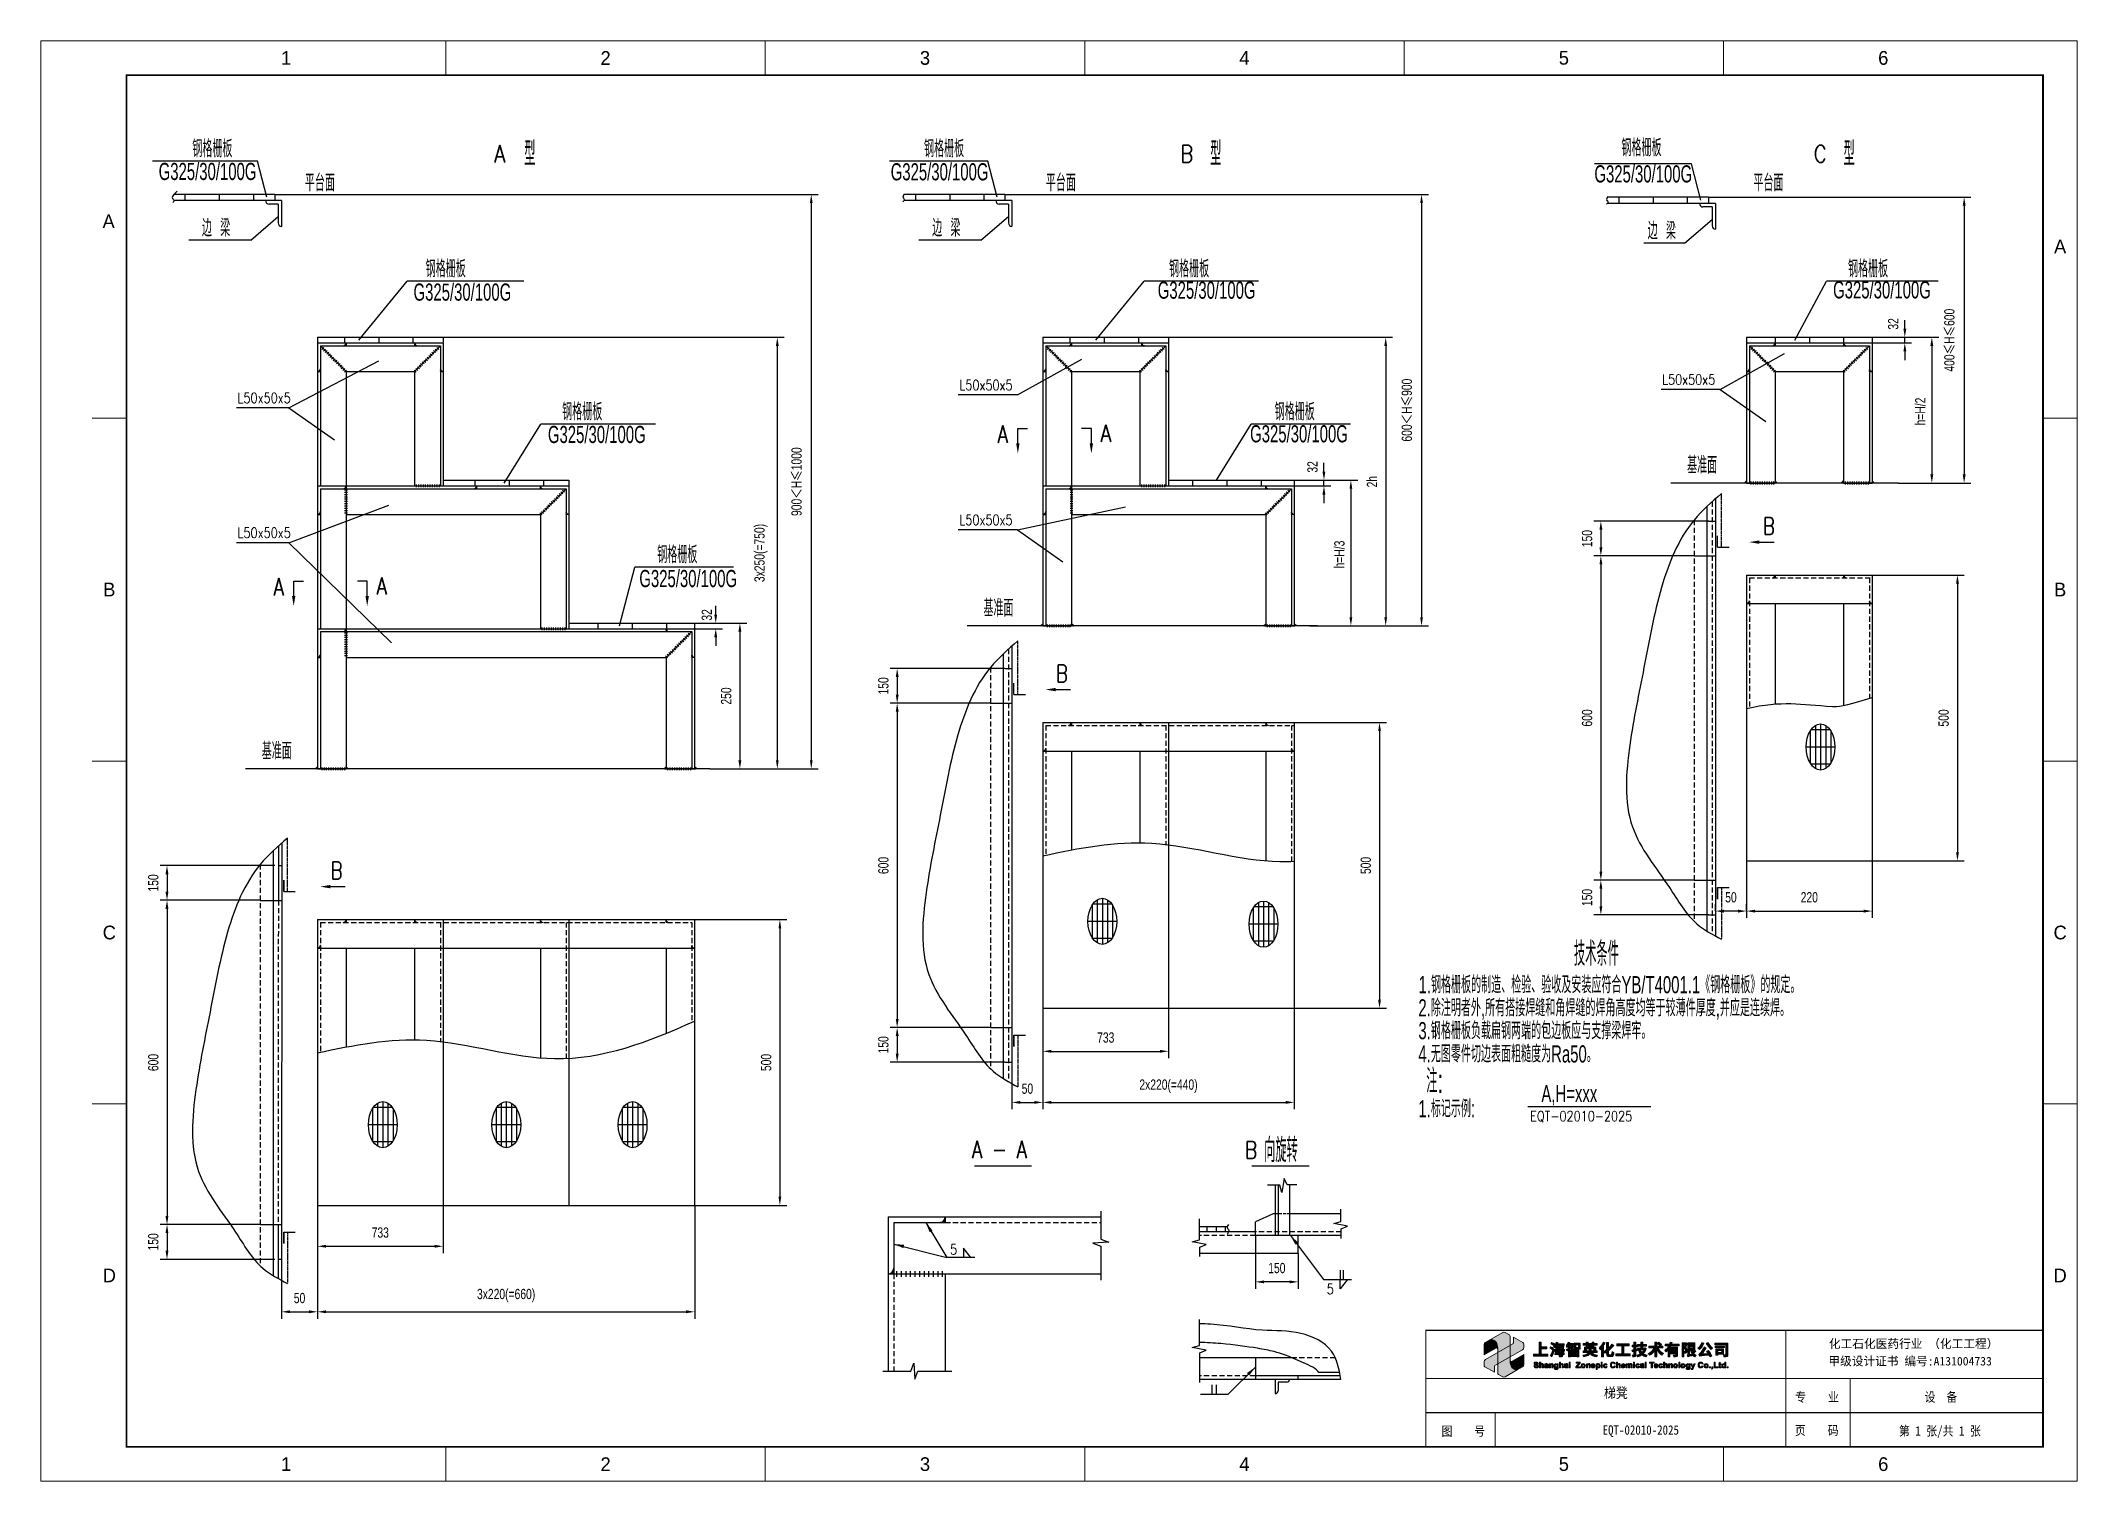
# Model space of a CAD drawing. Extents: x 148 to 221443, y -36682 to 6758.
# Drawn here: x 193198 to 205078, y -12240 to -3840 of the extents above; entities that cross this region are included whole.
import ezdxf
from ezdxf.enums import TextEntityAlignment as Align

# ---------------------------------------------------------------- set-up
doc = ezdxf.new("R2010")
doc.units = 0
doc.header["$LTSCALE"] = 10
doc.header["$MEASUREMENT"] = 0
doc.linetypes.add('HIDDENX2', pattern=[0.75, 0.5, -0.25])
doc.linetypes.add('PHANTOM', pattern=[2.5, 1.25, -0.25, 0.25, -0.25, 0.25, -0.25])
for name, color, linetype in [('2', 4, 'Continuous'), ('HIDDEN', 7, 'HIDDENX2'), ('RED', 7, 'Continuous'), ('TEXT', 7, 'Continuous'), ('WB-FS', 6, 'Continuous'), ('图层 1', 7, 'Continuous')]:
    doc.layers.add(name, color=color, linetype=linetype)
doc.layers.add('2（细实线）', color=3, linetype='Continuous', lineweight=20)
doc.layers.add('图框层', color=7, linetype='Continuous', lineweight=15)
doc.styles.add('HZ', font='ROMS.SHX', dxfattribs={"width": 0.75, "bigfont": 'GBCBIG.SHX'})
doc.styles.get("Standard").update_dxf_attribs({"font": 'wison_e.shx', "width": 0.75, "bigfont": 'wison_c.shx'})
doc.styles.add('tkhz2', font='')
doc.styles.add('XW', font='ROMANS.shx', dxfattribs={"width": 0.85})
doc.styles.add('公司名', font='simhei.ttf')
doc.styles.get('tkhz2').set_extended_font_data('SimSun')
doc.dimstyles.new('DIM1', dxfattribs={"dimscale": 20, "dimtxt": 3, "dimasz": 2.5, "dimexe": 2, "dimexo": 0, "dimgap": 1, "dimtad": 0, "dimdec": 0, "dimzin": 0, "dimdsep": 46, "dimtxsty": 'Standard', "dimcen": 2, "dimclrd": 3, "dimclre": 3, "dimclrt": 3, "dimadec": 0, "dimazin": 0, "dimtfac": 0.666667, "dimtdec": 0, "dimtofl": 0, "dimtmove": 2, "dimatfit": 1, "dimfxl": 2, "dimtvp": 1.333333, "dimtolj": 1, "dimtzin": 0, "dimarcsym": 0})
pattern_1 = [(45, (215731.0115, -26219.9488), (-0.883883476, 0.883883476), []), (135, (215731.0115, -26219.9488), (-0.883883476, -0.883883476), [])]
pattern_2 = [(135, (174627.578, -26219.9488), (0.883883476, 0.883883476), []), (45, (174627.578, -26219.9488), (0.883883476, -0.883883476), [])]
pattern_3 = [(135, (174627.578, -27053.2821), (0.883883476, 0.883883476), []), (45, (174627.578, -27053.2821), (0.883883476, -0.883883476), [])]
pattern_4 = [(45, (216464.3449, -27053.2821), (-0.883883476, 0.883883476), []), (135, (216464.3449, -27053.2821), (-0.883883476, -0.883883476), [])]
pattern_5 = [(135, (174627.578, -27886.6155), (0.883883476, 0.883883476), []), (45, (174627.578, -27886.6155), (0.883883476, -0.883883476), [])]
pattern_6 = [(45, (217197.6782, -27886.6155), (-0.883883476, 0.883883476), []), (135, (217197.6782, -27886.6155), (-0.883883476, -0.883883476), [])]
pattern_7 = [(135, (174627.578, -29582.153), (0.883883476, 0.883883476), []), (45, (174627.578, -29582.153), (0.883883476, -0.883883476), [])]
pattern_8 = [(45, (217197.6782, -29582.153), (-0.883883476, 0.883883476), []), (135, (217197.6782, -29582.153), (-0.883883476, -0.883883476), [])]
pattern_9 = [(135, (178858.8081, -28433.0687), (0.883883476, 0.883883476), []), (45, (178858.8081, -28433.0687), (0.883883476, -0.883883476), [])]
pattern_10 = [(135, (178858.8081, -27053.2821), (0.883883476, 0.883883476), []), (45, (178858.8081, -27053.2821), (0.883883476, -0.883883476), [])]
pattern_11 = [(45, (220695.5749, -28433.0687), (-0.883883476, 0.883883476), []), (135, (220695.5749, -28433.0687), (-0.883883476, -0.883883476), [])]
pattern_12 = [(45, (220695.5749, -27053.2821), (-0.883883476, 0.883883476), []), (135, (220695.5749, -27053.2821), (-0.883883476, -0.883883476), [])]
pattern_13 = [(135, (178858.8081, -26219.9488), (0.883883476, 0.883883476), []), (45, (178858.8081, -26219.9488), (0.883883476, -0.883883476), [])]
pattern_14 = [(135, (182963.586, -27573.3603), (0.883883476, 0.883883476), []), (45, (182963.586, -27573.3603), (0.883883476, -0.883883476), [])]
pattern_15 = [(45, (224067.0195, -27573.3603), (-0.883883476, 0.883883476), []), (135, (224067.0195, -27573.3603), (-0.883883476, -0.883883476), [])]
pattern_16 = [(135, (182963.586, -26219.9488), (0.883883476, 0.883883476), []), (45, (182963.586, -26219.9488), (0.883883476, -0.883883476), [])]
pattern_17 = [(45, (224067.0195, -26219.9488), (-0.883883476, 0.883883476), []), (135, (224067.0195, -26219.9488), (-0.883883476, -0.883883476), [])]
pattern_18 = [(135, (157770.9169, -51932.8612), (1.76776695, 1.76776695), []), (45, (157770.9169, -51932.8612), (1.76776695, -1.76776695), [])]

msp = doc.modelspace()

# ---------------------------------------------------------------- texts
at = {"color": 3, "style": 'HZ', "width": 0.65}
for s, p in [('技术条件', (202142.0416, -9233.8601)), ('注:', (201280.3575, -9976.2431))]:
    msp.add_text(s, height=139.99999, dxfattribs=at).set_placement(p)
at = {"color": 3, "linetype": 'Continuous', "style": 'XW', "width": 0.8}
for p in [(198543.8188, -10888.2058), (200741.2946, -11118.3422)]:
    msp.add_text('5', height=60, dxfattribs=at).set_placement(p, align=Align.MIDDLE_RIGHT)
at = {"layer": '2', "color": 3, "linetype": 'Continuous'}
for s, height, style, width, p in [('钢格栅板', 100, 'HZ', 0.65, (194082.5546, -4519.1705)), ('A', 100, 'XW', 0.85, (195844.4616, -4549.5399)), ('型', 140, 'HZ', 0.65, (196018.8797, -4567.9322)), ('钢格栅板', 100, 'HZ', 0.65, (198350.8774, -4519.1705)), ('B', 100, 'XW', 0.85, (199845.447, -4549.5399)), ('型', 140, 'HZ', 0.65, (200019.8652, -4567.9322)), ('钢格栅板', 100, 'HZ', 0.65, (202419.2222, -4513.8095)), ('C', 100, 'XW', 0.85, (203540.4107, -4549.5399)), ('型', 140, 'HZ', 0.65, (203714.8289, -4567.9322)), ('G325/30/100G', 100, 'HZ', 0.65, (193886.1998, -4652.0871)), ('G325/30/100G', 100, 'HZ', 0.65, (198156.4349, -4654.1723)), ('G325/30/100G', 100, 'HZ', 0.65, (202261.4106, -4666.3269)), ('边  梁', 100, 'HZ', 0.65, (194138.4535, -4981.4561)), ('边  梁', 100, 'HZ', 0.65, (198398.2534, -4981.4561)), ('边  梁', 100, 'HZ', 0.65, (202572.1541, -4998.1227)), ('钢格栅板', 100, 'HZ', 0.65, (195443.643, -5219.7317)), ('钢格栅板', 100, 'HZ', 0.65, (199780.1636, -5219.7317)), ('钢格栅板', 100, 'HZ', 0.65, (203740.7483, -5219.7317)), ('G325/30/100G', 100, 'HZ', 0.65, (195372.8335, -5355.497)), ('G325/30/100G', 100, 'HZ', 0.65, (199714.223, -5344.3163)), ('G325/30/100G', 100, 'HZ', 0.65, (203653.8316, -5342.523)), ('L50x50x5', 60, 'XW', 0.8, (198556.712, -5877.8284)), ('L50x50x5', 60, 'XW', 0.8, (202656.0505, -5845.4169)), ('L50x50x5', 60, 'XW', 0.8, (194346.2088, -5952.7191)), ('钢格栅板', 100, 'HZ', 0.65, (196240.0946, -6053.0651)), ('钢格栅板', 100, 'HZ', 0.65, (200396.2667, -6053.0651)), ('G325/30/100G', 100, 'HZ', 0.65, (196156.8856, -6185.7367)), ('G325/30/100G', 100, 'HZ', 0.65, (200252.9967, -6181.8126)), ('L50x50x5', 60, 'XW', 0.8, (198556.712, -6664.1821)), ('L50x50x5', 60, 'XW', 0.8, (194346.2088, -6739.0728)), ('钢格栅板', 100, 'HZ', 0.65, (196794.5158, -6886.3984)), ('G325/30/100G', 100, 'HZ', 0.65, (196690.0809, -7025.8602)), ('基准面', 100, 'HZ', 0.65, (198697.1069, -7197.5884)), ('1.钢格栅板的制造、检验、验收及安装应符合YB/T4001.1《钢格栅板》的规定。', 100, 'HZ', 0.65, (201235.4541, -9394.3415)), ('2.除注明者外,所有搭接焊缝和角焊缝的焊角高度均等于较薄件厚度,并应是连续焊。', 100, 'HZ', 0.65, (201234.7311, -9529.1672)), ('3.钢格栅板负载扁钢两端的包边板应与支撑梁焊牢。', 100, 'HZ', 0.65, (201234.7311, -9662.3059)), ('4.无图零件切边表面粗糙度为Ra50。', 100, 'HZ', 0.65, (201234.7311, -9797.9)), ('  A,H=xxx', 100, 'HZ', 0.65, (201904.0731, -10029.3514)), ('1.标记示例:', 100, 'HZ', 0.65, (201234.7311, -10117.1927)), ('EQT-02010-2025', 60, 'XW', 0.8, (201887.1575, -10140.9758)), ('向旋转', 140, 'HZ', 0.65, (200334.7061, -10379.1244))]:
    msp.add_text(s, height=height, dxfattribs=dict(at, style=style, width=width)).set_placement(p)
at = {"layer": '2', "color": 3, "linetype": 'Continuous', "style": 'XW', "width": 0.8}
for s, p in [('A', (198842.0778, -6134.2629)), ('A', (199443.1503, -6128.9868)), ('B', (203314.9062, -6670.025)), ('A', (194617.6968, -7024.6305)), ('A', (195218.7693, -7019.3544)), ('B', (199191.1689, -7529.7334)), ('B', (194959.9388, -8678.8177)), ('A - A', (198951.7497, -10304.9563)), ('B', (200295.1123, -10308.3124))]:
    msp.add_text(s, height=100, dxfattribs=at).set_placement(p, align=Align.MIDDLE_RIGHT)
at = {"layer": 'TEXT', "style": 'HZ', "width": 0.65}
for s, p in [('平台面', (194739.009, -4717.9387)), ('平台面', (199061.3819, -4717.9387)), ('平台面', (203188.9279, -4717.9387)), ('基准面', (202801.8848, -6364.2551)), ('基准面', (194487.4073, -8030.9218))]:
    msp.add_text(s, height=100, dxfattribs=at).set_placement(p)
at = {"layer": '图框层', "ltscale": 10, "style": '公司名'}
for s, p in [('化工石化医药行业 （化工工程）', (203629.4485, -11463.2581)), ('甲级设计证书 编号:A131004733', (203626.403, -11564.735))]:
    msp.add_text(s, height=50, dxfattribs=at).set_placement(p)
at = {"layer": '图框层', "style": 'tkhz2', "width": 0.85}
for s, p in [('专    业', (203560.0244, -11776.2686)), ('设  备', (204282.7298, -11776.2686)), ('图    号', (201496.8573, -11974.8973)), ('EQT-02010-2025', (202531.9701, -11968.4423)), ('页    码', (203558.5854, -11970.7854)), ('第 1 张/共 1 张', (204276.85, -11973.7272))]:
    msp.add_text(s, height=55, dxfattribs=at).set_placement(p, align=Align.CENTER)
msp.add_attdef('梯凳', text='', height=60, dxfattribs=at).set_placement((202386.6512, -11754.5638), align=Align.CENTER)

# ---------------------------------------------------------------- blocks, each defined once
blk = doc.blocks.new('*D886')
at = {"color": 3, "lineweight": -2}
for p, q in [((197013, -7236), (197317, -7236)), ((197277, -7286), (197277, -8036)), ((197101, -8086), (197317, -8086))]:
    blk.add_line(p, q, dxfattribs=at)
at = {"color": 3}
for points in [[(197285, -7286), (197268, -7286), (197277, -7236)], [(197268, -8036), (197285, -8036), (197277, -8086)]]:
    blk.add_solid(points, dxfattribs=at)
at = {"layer": 'Defpoints', "color": 0}
for p in [(197013, -7236), (197101, -8086), (197277, -8086)]:
    blk.add_point(p, dxfattribs=at)
at = {"color": 3, "insert": (197197, -7661), "char_height": 60, "attachment_point": 5, "rotation": 90}
blk.add_mtext('\\A1;250', dxfattribs=at)
blk = doc.blocks.new('*D887')
at = {"color": 3, "lineweight": -2}
for p, q in [((197013, -7236), (197176, -7236)), ((197136, -7186), (197136, -7136)), ((197013, -7269), (197176, -7269)), ((197136, -7319), (197136, -7369))]:
    blk.add_line(p, q, dxfattribs=at)
at = {"color": 3}
for points in [[(197127, -7186), (197144, -7186), (197136, -7236)], [(197144, -7319), (197127, -7319), (197136, -7269)]]:
    blk.add_solid(points, dxfattribs=at)
at = {"layer": 'Defpoints', "color": 0}
for p in [(197013, -7236), (197136, -7236), (197013, -7269)]:
    blk.add_point(p, dxfattribs=at)
at = {"color": 3, "insert": (197084, -7188), "char_height": 60, "attachment_point": 5, "rotation": 90}
blk.add_mtext('\\A1;32', dxfattribs=at)
blk = doc.blocks.new('*D888')
at = {"color": 3, "lineweight": -2}
for p, q in [((195536, -5569), (197535, -5569)), ((197495, -5619), (197495, -8036)), ((197101, -8086), (197535, -8086))]:
    blk.add_line(p, q, dxfattribs=at)
at = {"color": 3}
for points in [[(197503, -5619), (197487, -5619), (197495, -5569)], [(197487, -8036), (197503, -8036), (197495, -8086)]]:
    blk.add_solid(points, dxfattribs=at)
at = {"layer": 'Defpoints', "color": 0}
for p in [(195536, -5569), (197101, -8086), (197495, -8086)]:
    blk.add_point(p, dxfattribs=at)
at = {"color": 3, "insert": (197400, -6827), "char_height": 60, "attachment_point": 5, "rotation": 90}
blk.add_mtext('\\A1;3x250(=750)', dxfattribs=at)
blk = doc.blocks.new('*D889')
at = {"color": 3, "lineweight": -2}
for p, q in [((194563, -4736), (197733, -4736)), ((197693, -4786), (197693, -8036)), ((197101, -8086), (197733, -8086))]:
    blk.add_line(p, q, dxfattribs=at)
at = {"color": 3}
for points in [[(197701, -4786), (197685, -4786), (197693, -4736)], [(197685, -8036), (197701, -8036), (197693, -8086)]]:
    blk.add_solid(points, dxfattribs=at)
at = {"layer": 'Defpoints', "color": 0}
for p in [(194563, -4736), (197101, -8086), (197693, -8086)]:
    blk.add_point(p, dxfattribs=at)
at = {"color": 3, "insert": (197608, -6411), "char_height": 60, "attachment_point": 5, "rotation": 90}
blk.add_mtext('\\A1;900{\\fSimSun|b0|i0|c134|p54;＜}H{\\fSimSun|b0|i0|c134|p54;≤}1000', dxfattribs=at)
blk = doc.blocks.new('*D890')
at = {"color": 3, "lineweight": -2}
for p, q in [((194813, -10631), (194813, -10910)), ((195546, -10581), (195546, -10910)), ((194863, -10870), (195496, -10870))]:
    blk.add_line(p, q, dxfattribs=at)
at = {"color": 3}
for points in [[(194863, -10861), (194863, -10878), (194813, -10870)], [(195496, -10878), (195496, -10861), (195546, -10870)]]:
    blk.add_solid(points, dxfattribs=at)
at = {"layer": 'Defpoints', "color": 0}
for p in [(194813, -10631), (195546, -10581), (195546, -10870)]:
    blk.add_point(p, dxfattribs=at)
at = {"color": 3, "insert": (195179, -10790), "char_height": 60, "attachment_point": 5}
blk.add_mtext('\\A1;733', dxfattribs=at)
blk = doc.blocks.new('*D891')
at = {"color": 3, "lineweight": -2}
for p, q in [((194813, -10631), (194813, -11292)), ((197013, -10631), (197013, -11292)), ((194863, -11252), (196963, -11252))]:
    blk.add_line(p, q, dxfattribs=at)
at = {"color": 3}
for points in [[(194863, -11243), (194863, -11260), (194813, -11252)], [(196963, -11260), (196963, -11243), (197013, -11252)]]:
    blk.add_solid(points, dxfattribs=at)
at = {"layer": 'Defpoints', "color": 0}
for p in [(194813, -10631), (197013, -10631), (197013, -11252)]:
    blk.add_point(p, dxfattribs=at)
at = {"color": 3, "insert": (195913, -11157), "char_height": 60, "attachment_point": 5}
blk.add_mtext('\\A1;3x220(=660)', dxfattribs=at)
blk = doc.blocks.new('*D892')
at = {"color": 3, "lineweight": -2}
for p, q in [((197013, -8965), (197550, -8965)), ((197510, -9015), (197510, -10581)), ((197013, -10631), (197550, -10631))]:
    blk.add_line(p, q, dxfattribs=at)
at = {"color": 3}
for points in [[(197518, -9015), (197502, -9015), (197510, -8965)], [(197502, -10581), (197518, -10581), (197510, -10631)]]:
    blk.add_solid(points, dxfattribs=at)
at = {"layer": 'Defpoints', "color": 0}
for p in [(197013, -8965), (197013, -10631), (197510, -10631)]:
    blk.add_point(p, dxfattribs=at)
at = {"color": 3, "insert": (197430, -9798), "char_height": 60, "attachment_point": 5, "rotation": 90}
blk.add_mtext('\\A1;500', dxfattribs=at)
blk = doc.blocks.new('*D893')
at = {"color": 3, "lineweight": -2}
for p, q in [((200511, -6402), (200881, -6402)), ((200841, -6452), (200841, -7202)), ((200599, -7252), (200881, -7252))]:
    blk.add_line(p, q, dxfattribs=at)
at = {"color": 3}
for points in [[(200849, -6452), (200833, -6452), (200841, -6402)], [(200833, -7202), (200849, -7202), (200841, -7252)]]:
    blk.add_solid(points, dxfattribs=at)
at = {"layer": 'Defpoints', "color": 0}
for p in [(200511, -6402), (200599, -7252), (200841, -7252)]:
    blk.add_point(p, dxfattribs=at)
at = {"color": 3, "insert": (200774, -6836), "char_height": 60, "attachment_point": 5, "rotation": 90}
blk.add_mtext('\\A1;h=H/3', dxfattribs=at)
blk = doc.blocks.new('*D894')
at = {"color": 3, "lineweight": -2}
for p, q in [((200511, -6402), (200724, -6402)), ((200684, -6352), (200684, -6302)), ((200511, -6436), (200724, -6436)), ((200684, -6486), (200684, -6536))]:
    blk.add_line(p, q, dxfattribs=at)
at = {"color": 3}
for points in [[(200675, -6352), (200692, -6352), (200684, -6402)], [(200692, -6486), (200675, -6486), (200684, -6436)]]:
    blk.add_solid(points, dxfattribs=at)
at = {"layer": 'Defpoints', "color": 0}
for p in [(200511, -6402), (200684, -6402), (200511, -6436)]:
    blk.add_point(p, dxfattribs=at)
at = {"color": 3, "insert": (200617, -6325), "char_height": 60, "attachment_point": 5, "rotation": 90}
blk.add_mtext('\\A1;32', dxfattribs=at)
blk = doc.blocks.new('*D895')
at = {"color": 3, "lineweight": -2}
for p, q in [((199777, -5569), (201084, -5569)), ((201044, -5619), (201044, -7202)), ((200646, -7252), (201084, -7252))]:
    blk.add_line(p, q, dxfattribs=at)
at = {"color": 3}
for points in [[(201052, -5619), (201036, -5619), (201044, -5569)], [(201036, -7202), (201052, -7202), (201044, -7252)]]:
    blk.add_solid(points, dxfattribs=at)
at = {"layer": 'Defpoints', "color": 0}
for p in [(199777, -5569), (200646, -7252), (201044, -7252)]:
    blk.add_point(p, dxfattribs=at)
at = {"color": 3, "insert": (200964, -6411), "char_height": 60, "attachment_point": 5, "rotation": 90}
blk.add_mtext('\\A1;2h', dxfattribs=at)
blk = doc.blocks.new('*D896')
at = {"color": 3, "lineweight": -2}
for p, q in [((198823, -4736), (201293, -4736)), ((201253, -4786), (201253, -7202)), ((200646, -7252), (201293, -7252))]:
    blk.add_line(p, q, dxfattribs=at)
at = {"color": 3}
for points in [[(201261, -4786), (201245, -4786), (201253, -4736)], [(201245, -7202), (201261, -7202), (201253, -7252)]]:
    blk.add_solid(points, dxfattribs=at)
at = {"layer": 'Defpoints', "color": 0}
for p in [(198823, -4736), (200646, -7252), (201253, -7252)]:
    blk.add_point(p, dxfattribs=at)
at = {"color": 3, "insert": (201168, -5994), "char_height": 60, "attachment_point": 5, "rotation": 90}
blk.add_mtext('\\A1;600{\\fSimSun|b0|i0|c134|p54;＜}H{\\fSimSun|b0|i0|c134|p54;≤}900', dxfattribs=at)
blk = doc.blocks.new('*D897')
at = {"color": 3, "lineweight": -2}
for p, q in [((203882, -5569), (204270, -5569)), ((204230, -5619), (204230, -6369)), ((204033, -6419), (204270, -6419))]:
    blk.add_line(p, q, dxfattribs=at)
at = {"color": 3}
for points in [[(204238, -5619), (204221, -5619), (204230, -5569)], [(204221, -6369), (204238, -6369), (204230, -6419)]]:
    blk.add_solid(points, dxfattribs=at)
at = {"layer": 'Defpoints', "color": 0}
for p in [(203882, -5569), (204033, -6419), (204230, -6419)]:
    blk.add_point(p, dxfattribs=at)
at = {"color": 3, "insert": (204163, -6002), "char_height": 60, "attachment_point": 5, "rotation": 90}
blk.add_mtext('\\A1;h=H/2', dxfattribs=at)
blk = doc.blocks.new('*D898')
at = {"color": 3, "lineweight": -2}
for p, q in [((203882, -5569), (204112, -5569)), ((204072, -5519), (204072, -5469)), ((203882, -5602), (204112, -5602)), ((204072, -5652), (204072, -5702))]:
    blk.add_line(p, q, dxfattribs=at)
at = {"color": 3}
for points in [[(204064, -5519), (204081, -5519), (204072, -5569)], [(204081, -5652), (204064, -5652), (204072, -5602)]]:
    blk.add_solid(points, dxfattribs=at)
at = {"layer": 'Defpoints', "color": 0}
for p in [(203882, -5569), (204072, -5569), (203882, -5602)]:
    blk.add_point(p, dxfattribs=at)
at = {"color": 3, "insert": (204005, -5491), "char_height": 60, "attachment_point": 5, "rotation": 90}
blk.add_mtext('\\A1;32', dxfattribs=at)
blk = doc.blocks.new('*D899')
at = {"color": 3, "lineweight": -2}
for p, q in [((202928, -4752), (204458, -4752)), ((204418, -4802), (204418, -6369)), ((204035, -6419), (204458, -6419))]:
    blk.add_line(p, q, dxfattribs=at)
at = {"color": 3}
for points in [[(204427, -4802), (204410, -4802), (204418, -4752)], [(204410, -6369), (204427, -6369), (204418, -6419)]]:
    blk.add_solid(points, dxfattribs=at)
at = {"layer": 'Defpoints', "color": 0}
for p in [(202928, -4752), (204035, -6419), (204418, -6419)]:
    blk.add_point(p, dxfattribs=at)
at = {"color": 3, "insert": (204333, -5586), "char_height": 60, "attachment_point": 5, "rotation": 90}
blk.add_mtext('\\A1;400{\\fSimSun|b0|i0|c134|p54;≤}H{\\fSimSun|b0|i0|c134|p54;≤}600', dxfattribs=at)
blk = doc.blocks.new('*D900')
at = {"color": 3, "lineweight": -2}
for p, q in [((200511, -7815), (201048, -7815)), ((201008, -7865), (201008, -9432)), ((200511, -9482), (201048, -9482))]:
    blk.add_line(p, q, dxfattribs=at)
at = {"color": 3}
for points in [[(201016, -7865), (201000, -7865), (201008, -7815)], [(201000, -9432), (201016, -9432), (201008, -9482)]]:
    blk.add_solid(points, dxfattribs=at)
at = {"layer": 'Defpoints', "color": 0}
for p in [(200511, -7815), (200511, -9482), (201008, -9482)]:
    blk.add_point(p, dxfattribs=at)
at = {"color": 3, "insert": (200928, -8649), "char_height": 60, "attachment_point": 5, "rotation": 90}
blk.add_mtext('\\A1;500', dxfattribs=at)
blk = doc.blocks.new('*D901')
at = {"color": 3, "lineweight": -2}
for p, q in [((199044, -9482), (199044, -10071)), ((200511, -9482), (200511, -10071)), ((199094, -10031), (200461, -10031))]:
    blk.add_line(p, q, dxfattribs=at)
at = {"color": 3}
for points in [[(199094, -10022), (199094, -10039), (199044, -10031)], [(200461, -10039), (200461, -10022), (200511, -10031)]]:
    blk.add_solid(points, dxfattribs=at)
at = {"layer": 'Defpoints', "color": 0}
for p in [(199044, -9482), (200511, -9482), (200511, -10031)]:
    blk.add_point(p, dxfattribs=at)
at = {"color": 3, "insert": (199777, -9936), "char_height": 60, "attachment_point": 5}
blk.add_mtext('\\A1;2x220(=440)', dxfattribs=at)
blk = doc.blocks.new('*D902')
at = {"color": 3, "lineweight": -2}
for p, q in [((199044, -9482), (199044, -9773)), ((199777, -9432), (199777, -9773)), ((199094, -9733), (199727, -9733))]:
    blk.add_line(p, q, dxfattribs=at)
at = {"color": 3}
for points in [[(199094, -9724), (199094, -9741), (199044, -9733)], [(199727, -9741), (199727, -9724), (199777, -9733)]]:
    blk.add_solid(points, dxfattribs=at)
at = {"layer": 'Defpoints', "color": 0}
for p in [(199044, -9482), (199777, -9432), (199777, -9733)]:
    blk.add_point(p, dxfattribs=at)
at = {"color": 3, "insert": (199411, -9653), "char_height": 60, "attachment_point": 5}
blk.add_mtext('\\A1;733', dxfattribs=at)
blk = doc.blocks.new('*D903')
at = {"color": 3, "lineweight": -2}
for p, q in [((203882, -6956), (204419, -6956)), ((204379, -7006), (204379, -8572)), ((203882, -8622), (204419, -8622))]:
    blk.add_line(p, q, dxfattribs=at)
at = {"color": 3}
for points in [[(204388, -7006), (204371, -7006), (204379, -6956)], [(204371, -8572), (204388, -8572), (204379, -8622)]]:
    blk.add_solid(points, dxfattribs=at)
at = {"layer": 'Defpoints', "color": 0}
for p in [(203882, -6956), (203882, -8622), (204379, -8622)]:
    blk.add_point(p, dxfattribs=at)
at = {"color": 3, "insert": (204299, -7789), "char_height": 60, "attachment_point": 5, "rotation": 90}
blk.add_mtext('\\A1;500', dxfattribs=at)
blk = doc.blocks.new('*D904')
at = {"color": 3, "lineweight": -2}
for p, q in [((203149, -8622), (203149, -8955)), ((203882, -8622), (203882, -8955)), ((203199, -8915), (203832, -8915))]:
    blk.add_line(p, q, dxfattribs=at)
at = {"color": 3}
for points in [[(203199, -8907), (203199, -8924), (203149, -8915)], [(203832, -8924), (203832, -8907), (203882, -8915)]]:
    blk.add_solid(points, dxfattribs=at)
at = {"layer": 'Defpoints', "color": 0}
for p in [(203149, -8622), (203882, -8622), (203882, -8915)]:
    blk.add_point(p, dxfattribs=at)
at = {"color": 3, "insert": (203515, -8835), "char_height": 60, "attachment_point": 5}
blk.add_mtext('\\A1;220', dxfattribs=at)
blk = doc.blocks.new('*D905')
at = {"color": 3, "lineweight": -2}
for p, q in [((200284, -10806), (200284, -11117)), ((200534, -10911), (200534, -11117)), ((200484, -11077), (200334, -11077))]:
    blk.add_line(p, q, dxfattribs=at)
at = {"color": 3}
for points in [[(200334, -11069), (200334, -11086), (200284, -11077)], [(200484, -11086), (200484, -11069), (200534, -11077)]]:
    blk.add_solid(points, dxfattribs=at)
at = {"layer": 'Defpoints', "color": 0}
for p in [(200284, -10806), (200534, -10911), (200284, -11077)]:
    blk.add_point(p, dxfattribs=at)
at = {"color": 3, "insert": (200409, -10997), "char_height": 60, "attachment_point": 5}
blk.add_mtext('\\A1;150', dxfattribs=at)
blk = doc.blocks.new('*D906')
at = {"color": 3, "lineweight": -2}
for p, q in [((194478, -8852), (193895, -8852)), ((193935, -8902), (193935, -10693)), ((194478, -10743), (193895, -10743))]:
    blk.add_line(p, q, dxfattribs=at)
at = {"color": 3}
for points in [[(193943, -8902), (193926, -8902), (193935, -8852)], [(193926, -10693), (193943, -10693), (193935, -10743)]]:
    blk.add_solid(points, dxfattribs=at)
at = {"layer": 'Defpoints', "color": 0}
for p in [(194478, -8852), (193935, -10743), (194478, -10743)]:
    blk.add_point(p, dxfattribs=at)
at = {"color": 3, "insert": (193855, -9798), "char_height": 60, "attachment_point": 5, "rotation": 90}
blk.add_mtext('\\A1;600', dxfattribs=at)
blk = doc.blocks.new('*D907')
at = {"color": 3, "lineweight": -2}
for p, q in [((194563, -8650), (193895, -8650)), ((193935, -8700), (193935, -8802)), ((194478, -8852), (193895, -8852))]:
    blk.add_line(p, q, dxfattribs=at)
at = {"color": 3}
for points in [[(193943, -8700), (193926, -8700), (193935, -8650)], [(193926, -8802), (193943, -8802), (193935, -8852)]]:
    blk.add_solid(points, dxfattribs=at)
at = {"layer": 'Defpoints', "color": 0}
for p in [(194563, -8650), (193935, -8852), (194478, -8852)]:
    blk.add_point(p, dxfattribs=at)
at = {"color": 3, "insert": (193855, -8751), "char_height": 60, "attachment_point": 5, "rotation": 90}
blk.add_mtext('\\A1;150', dxfattribs=at)
blk = doc.blocks.new('*D908')
at = {"color": 3, "lineweight": -2}
for p, q in [((194478, -10743), (193895, -10743)), ((193935, -10793), (193935, -10896)), ((194563, -10946), (193895, -10946))]:
    blk.add_line(p, q, dxfattribs=at)
at = {"color": 3}
for points in [[(193943, -10793), (193926, -10793), (193935, -10743)], [(193926, -10896), (193943, -10896), (193935, -10946)]]:
    blk.add_solid(points, dxfattribs=at)
at = {"layer": 'Defpoints', "color": 0}
for p in [(194478, -10743), (193935, -10946), (194563, -10946)]:
    blk.add_point(p, dxfattribs=at)
at = {"color": 3, "insert": (193855, -10844), "char_height": 60, "attachment_point": 5, "rotation": 90}
blk.add_mtext('\\A1;150', dxfattribs=at)
blk = doc.blocks.new('*D909')
at = {"color": 3, "lineweight": -2}
for p, q in [((198823, -7501), (198154, -7501)), ((198194, -7551), (198194, -7653)), ((198738, -7703), (198154, -7703))]:
    blk.add_line(p, q, dxfattribs=at)
at = {"color": 3}
for points in [[(198203, -7551), (198186, -7551), (198194, -7501)], [(198186, -7653), (198203, -7653), (198194, -7703)]]:
    blk.add_solid(points, dxfattribs=at)
at = {"layer": 'Defpoints', "color": 0}
for p in [(198823, -7501), (198194, -7703), (198738, -7703)]:
    blk.add_point(p, dxfattribs=at)
at = {"color": 3, "insert": (198114, -7602), "char_height": 60, "attachment_point": 5, "rotation": 90}
blk.add_mtext('\\A1;150', dxfattribs=at)
blk = doc.blocks.new('*D910')
at = {"color": 3, "lineweight": -2}
for p, q in [((198738, -9594), (198154, -9594)), ((198194, -9644), (198194, -9747)), ((198823, -9797), (198154, -9797))]:
    blk.add_line(p, q, dxfattribs=at)
at = {"color": 3}
for points in [[(198203, -9644), (198186, -9644), (198194, -9594)], [(198186, -9747), (198203, -9747), (198194, -9797)]]:
    blk.add_solid(points, dxfattribs=at)
at = {"layer": 'Defpoints', "color": 0}
for p in [(198738, -9594), (198194, -9797), (198823, -9797)]:
    blk.add_point(p, dxfattribs=at)
at = {"color": 3, "insert": (198114, -9695), "char_height": 60, "attachment_point": 5, "rotation": 90}
blk.add_mtext('\\A1;150', dxfattribs=at)
blk = doc.blocks.new('*D911')
at = {"color": 3, "lineweight": -2}
for p, q in [((198738, -7703), (198154, -7703)), ((198194, -7753), (198194, -9544)), ((198738, -9594), (198154, -9594))]:
    blk.add_line(p, q, dxfattribs=at)
at = {"color": 3}
for points in [[(198203, -7753), (198186, -7753), (198194, -7703)], [(198186, -9544), (198203, -9544), (198194, -9594)]]:
    blk.add_solid(points, dxfattribs=at)
at = {"layer": 'Defpoints', "color": 0}
for p in [(198738, -7703), (198194, -9594), (198738, -9594)]:
    blk.add_point(p, dxfattribs=at)
at = {"color": 3, "insert": (198114, -8649), "char_height": 60, "attachment_point": 5, "rotation": 90}
blk.add_mtext('\\A1;600', dxfattribs=at)
blk = doc.blocks.new('*D912')
at = {"color": 3, "lineweight": -2}
for p, q in [((202928, -6641), (202259, -6641)), ((202299, -6691), (202299, -6794)), ((202843, -6844), (202259, -6844))]:
    blk.add_line(p, q, dxfattribs=at)
at = {"color": 3}
for points in [[(202308, -6691), (202291, -6691), (202299, -6641)], [(202291, -6794), (202308, -6794), (202299, -6844)]]:
    blk.add_solid(points, dxfattribs=at)
at = {"layer": 'Defpoints', "color": 0}
for p in [(202928, -6641), (202299, -6844), (202843, -6844)]:
    blk.add_point(p, dxfattribs=at)
at = {"color": 3, "insert": (202219, -6743), "char_height": 60, "attachment_point": 5, "rotation": 90}
blk.add_mtext('\\A1;150', dxfattribs=at)
blk = doc.blocks.new('*D913')
at = {"color": 3, "lineweight": -2}
for p, q in [((202843, -8735), (202259, -8735)), ((202299, -8785), (202299, -8887)), ((202928, -8937), (202259, -8937))]:
    blk.add_line(p, q, dxfattribs=at)
at = {"color": 3}
for points in [[(202308, -8785), (202291, -8785), (202299, -8735)], [(202291, -8887), (202308, -8887), (202299, -8937)]]:
    blk.add_solid(points, dxfattribs=at)
at = {"layer": 'Defpoints', "color": 0}
for p in [(202843, -8735), (202299, -8937), (202928, -8937)]:
    blk.add_point(p, dxfattribs=at)
at = {"color": 3, "insert": (202219, -8836), "char_height": 60, "attachment_point": 5, "rotation": 90}
blk.add_mtext('\\A1;150', dxfattribs=at)
blk = doc.blocks.new('*D914')
at = {"color": 3, "lineweight": -2}
for p, q in [((202843, -6844), (202259, -6844)), ((202299, -6894), (202299, -8685)), ((202843, -8735), (202259, -8735))]:
    blk.add_line(p, q, dxfattribs=at)
at = {"color": 3}
for points in [[(202308, -6894), (202291, -6894), (202299, -6844)], [(202291, -8685), (202308, -8685), (202299, -8735)]]:
    blk.add_solid(points, dxfattribs=at)
at = {"layer": 'Defpoints', "color": 0}
for p in [(202843, -6844), (202299, -8735), (202843, -8735)]:
    blk.add_point(p, dxfattribs=at)
at = {"color": 3, "insert": (202219, -7789), "char_height": 60, "attachment_point": 5, "rotation": 90}
blk.add_mtext('\\A1;600', dxfattribs=at)
blk = doc.blocks.new('*D915')
at = {"color": 3, "lineweight": -2}
for p, q in [((194813, -10651), (194813, -11292)), ((194603, -10946), (194603, -11292)), ((194653, -11252), (194763, -11252))]:
    blk.add_line(p, q, dxfattribs=at)
at = {"color": 3}
for points in [[(194653, -11243), (194653, -11260), (194603, -11252)], [(194763, -11260), (194763, -11243), (194813, -11252)]]:
    blk.add_solid(points, dxfattribs=at)
at = {"layer": 'Defpoints', "color": 0}
for p in [(194813, -10651), (194603, -10946), (194813, -11252)]:
    blk.add_point(p, dxfattribs=at)
at = {"color": 3, "insert": (194708, -11172), "char_height": 60, "attachment_point": 5}
blk.add_mtext('\\A1;50', dxfattribs=at)
blk = doc.blocks.new('*D916')
at = {"color": 3, "lineweight": -2}
for p, q in [((198863, -9921), (198863, -10071)), ((198913, -10031), (198994, -10031)), ((199044, -10031), (199044, -10071))]:
    blk.add_line(p, q, dxfattribs=at)
at = {"color": 3}
for points in [[(198913, -10022), (198913, -10039), (198863, -10031)], [(198994, -10039), (198994, -10022), (199044, -10031)]]:
    blk.add_solid(points, dxfattribs=at)
at = {"layer": 'Defpoints', "color": 0}
for p in [(198863, -9921), (199044, -10031), (199044, -10031)]:
    blk.add_point(p, dxfattribs=at)
at = {"color": 3, "insert": (198954, -9951), "char_height": 60, "attachment_point": 5}
blk.add_mtext('\\A1;50', dxfattribs=at)
blk = doc.blocks.new('*D917')
at = {"color": 3, "lineweight": -2}
for p, q in [((202968, -8915), (202968, -8875)), ((203149, -8915), (203149, -8875)), ((203099, -8915), (203018, -8915))]:
    blk.add_line(p, q, dxfattribs=at)
at = {"color": 3}
for points in [[(203018, -8907), (203018, -8924), (202968, -8915)], [(203099, -8924), (203099, -8907), (203149, -8915)]]:
    blk.add_solid(points, dxfattribs=at)
at = {"layer": 'Defpoints', "color": 0}
for p in [(202968, -8915), (202968, -8915), (203149, -8915)]:
    blk.add_point(p, dxfattribs=at)
at = {"color": 3, "insert": (203058, -8835), "char_height": 60, "attachment_point": 5}
blk.add_mtext('\\A1;50', dxfattribs=at)
blk = doc.blocks.new('block 3')
at = {"layer": '图层 1', "true_color": 0x4cab26}
h = blk.add_hatch(color=74, dxfattribs=at)
edge = h.paths.add_edge_path()
edge.add_spline(control_points=[(79.94, -146.06), (79.94, -146.06), (79.94, -145.06), (79.94, -145.06), (79.94, -144.85), (79.84, -144.67), (79.66, -144.57), (79.66, -144.57), (76.75, -142.89), (76.75, -142.89), (76.75, -142.89), (76.74, -144.61), (76.74, -144.61), (76.74, -144.73), (76.68, -144.83), (76.58, -144.89), (76.58, -144.89), (68.14, -149.76), (68.14, -149.76), (67.89, -149.91), (67.74, -150.16), (67.74, -150.46), (67.74, -150.46), (67.74, -151.46), (67.74, -151.46), (67.74, -151.67), (67.84, -151.84), (68.02, -151.95), (68.02, -151.95), (70.93, -153.63), (70.93, -153.63), (70.93, -153.63), (70.94, -151.91), (70.94, -151.91), (70.94, -151.79), (71, -151.69), (71.1, -151.63), (71.1, -151.63), (79.54, -146.76), (79.54, -146.76), (79.79, -146.61), (79.94, -146.35), (79.94, -146.06)], knot_values=[0, 0, 0, 0, 1, 1, 1, 2, 2, 2, 3, 3, 3, 4, 4, 4, 5, 5, 5, 6, 6, 6, 7, 7, 7, 8, 8, 8, 9, 9, 9, 10, 10, 10, 11, 11, 11, 12, 12, 12, 13, 13, 13, 14, 14, 14, 14], degree=3, periodic=0)
at = {"layer": '图层 1', "true_color": 0x0f208a}
h = blk.add_hatch(color=166, dxfattribs=at)
edge = h.paths.add_edge_path()
edge.add_spline(control_points=[(73.49, -141.42), (73.49, -141.42), (69.75, -143.58), (69.75, -143.58), (71.9, -143.78), (71.94, -145.62), (71.94, -146.58), (71.94, -146.58), (71.94, -153.86), (71.94, -153.86), (71.94, -154.12), (71.96, -154.23), (72.17, -154.35), (72.17, -154.35), (73.49, -155.11), (73.49, -155.11), (73.71, -155.23), (73.97, -155.23), (74.19, -155.11), (74.19, -155.11), (77.93, -152.94), (77.93, -152.94), (75.78, -152.75), (75.74, -150.91), (75.74, -149.94), (75.74, -149.94), (75.74, -142.66), (75.74, -142.66), (75.74, -142.41), (75.72, -142.29), (75.51, -142.17), (75.51, -142.17), (74.19, -141.42), (74.19, -141.42), (73.97, -141.29), (73.71, -141.29), (73.49, -141.42)], knot_values=[0, 0, 0, 0, 1, 1, 1, 2, 2, 2, 3, 3, 3, 4, 4, 4, 5, 5, 5, 6, 6, 6, 7, 7, 7, 8, 8, 8, 9, 9, 9, 10, 10, 10, 11, 11, 11, 12, 12, 12, 12], degree=3, periodic=0)
at = {"layer": '图层 1', "lineweight": 0}
for points, knots in [([(79.94, -146.06), (79.94, -146.06), (79.94, -145.06), (79.94, -145.06), (79.94, -144.85), (79.84, -144.67), (79.66, -144.57), (79.66, -144.57), (76.75, -142.89), (76.75, -142.89), (76.75, -142.89), (76.74, -144.61), (76.74, -144.61), (76.74, -144.73), (76.68, -144.83), (76.58, -144.89), (76.58, -144.89), (68.14, -149.76), (68.14, -149.76), (67.89, -149.91), (67.74, -150.16), (67.74, -150.46), (67.74, -150.46), (67.74, -151.46), (67.74, -151.46), (67.74, -151.67), (67.84, -151.84), (68.02, -151.95), (68.02, -151.95), (70.93, -153.63), (70.93, -153.63), (70.93, -153.63), (70.94, -151.91), (70.94, -151.91), (70.94, -151.79), (71, -151.69), (71.1, -151.63), (71.1, -151.63), (79.54, -146.76), (79.54, -146.76), (79.79, -146.61), (79.94, -146.35), (79.94, -146.06)], [0, 0, 0, 0, 1, 1, 1, 2, 2, 2, 3, 3, 3, 4, 4, 4, 5, 5, 5, 6, 6, 6, 7, 7, 7, 8, 8, 8, 9, 9, 9, 10, 10, 10, 11, 11, 11, 12, 12, 12, 13, 13, 13, 14, 14, 14, 14]), ([(69.75, -143.58), (69.75, -143.58), (68.09, -144.54), (68.09, -144.54), (67.87, -144.67), (67.74, -144.89), (67.74, -145.14), (67.74, -145.14), (67.74, -148.31), (67.74, -148.31), (67.74, -148.31), (71.34, -146.23), (71.34, -146.23), (71.61, -146.08), (71.94, -146.27), (71.94, -146.58), (71.94, -145.62), (71.9, -143.78), (69.75, -143.58)], [0, 0, 0, 0, 1, 1, 1, 2, 2, 2, 3, 3, 3, 4, 4, 4, 5, 5, 5, 6, 6, 6, 6]), ([(73.49, -141.42), (73.49, -141.42), (69.75, -143.58), (69.75, -143.58), (71.9, -143.78), (71.94, -145.62), (71.94, -146.58), (71.94, -146.58), (71.94, -153.86), (71.94, -153.86), (71.94, -154.12), (71.96, -154.23), (72.17, -154.35), (72.17, -154.35), (73.49, -155.11), (73.49, -155.11), (73.71, -155.23), (73.97, -155.23), (74.19, -155.11), (74.19, -155.11), (77.93, -152.94), (77.93, -152.94), (75.78, -152.75), (75.74, -150.91), (75.74, -149.94), (75.74, -149.94), (75.74, -142.66), (75.74, -142.66), (75.74, -142.41), (75.72, -142.29), (75.51, -142.17), (75.51, -142.17), (74.19, -141.42), (74.19, -141.42), (73.97, -141.29), (73.71, -141.29), (73.49, -141.42)], [0, 0, 0, 0, 1, 1, 1, 2, 2, 2, 3, 3, 3, 4, 4, 4, 5, 5, 5, 6, 6, 6, 7, 7, 7, 8, 8, 8, 9, 9, 9, 10, 10, 10, 11, 11, 11, 12, 12, 12, 12]), ([(77.93, -152.94), (77.93, -152.94), (79.59, -151.99), (79.59, -151.99), (79.81, -151.86), (79.94, -151.64), (79.94, -151.38), (79.94, -151.38), (79.94, -148.22), (79.94, -148.22), (79.94, -148.22), (76.34, -150.29), (76.34, -150.29), (76.07, -150.45), (75.74, -150.25), (75.74, -149.94), (75.74, -150.91), (75.78, -152.75), (77.93, -152.94)], [0, 0, 0, 0, 1, 1, 1, 2, 2, 2, 3, 3, 3, 4, 4, 4, 5, 5, 5, 6, 6, 6, 6])]:
    blk.add_open_spline(points, degree=3, knots=knots, dxfattribs=at)
blk = doc.blocks.new('block 5')
at = {"layer": '图层 1', "true_color": 0x0f208a}
h = blk.add_hatch(color=166, dxfattribs=at)
h.dxf.hatch_style = 2
h.paths.add_polyline_path([(87.35, -148.12), (87.35, -148.71), (82.97, -148.71), (82.97, -148.12), (84.7, -148.12), (84.7, -144.47), (85.32, -144.47), (85.32, -145.86), (87.04, -145.86), (87.04, -146.45), (85.32, -146.45), (85.32, -148.12)])
h = blk.add_hatch(color=166, dxfattribs=at)
h.dxf.hatch_style = 2
edge = h.paths.add_edge_path()
edge.add_spline(control_points=[(88.76, -146.79), (88.59, -146.62), (88.24, -146.4), (87.97, -146.26), (87.97, -146.26), (88.28, -145.86), (88.28, -145.86), (88.55, -145.98), (88.91, -146.2), (89.09, -146.35), (89.09, -146.35), (88.76, -146.79), (88.76, -146.79)], knot_values=[0, 0, 0, 0, 1, 1, 1, 2, 2, 2, 3, 3, 3, 4, 4, 4, 4], degree=3, periodic=0)
edge = h.paths.add_edge_path()
edge.add_spline(control_points=[(88.1, -148.55), (88.3, -148.18), (88.56, -147.56), (88.77, -146.99), (88.77, -146.99), (89.21, -147.31), (89.21, -147.31), (89.03, -147.83), (88.81, -148.39), (88.6, -148.87), (88.6, -148.87), (88.1, -148.55), (88.1, -148.55)], knot_values=[0, 0, 0, 0, 1, 1, 1, 2, 2, 2, 3, 3, 3, 4, 4, 4, 4], degree=3, periodic=0)
edge = h.paths.add_edge_path()
edge.add_spline(control_points=[(89.08, -145.43), (88.9, -145.26), (88.52, -145.03), (88.24, -144.88), (88.24, -144.88), (88.56, -144.49), (88.56, -144.49), (88.84, -144.62), (89.23, -144.84), (89.42, -144.99), (89.42, -144.99), (89.08, -145.43), (89.08, -145.43)], knot_values=[0, 0, 0, 0, 1, 1, 1, 2, 2, 2, 3, 3, 3, 4, 4, 4, 4], degree=3, periodic=0)
edge = h.paths.add_edge_path()
edge.add_spline(control_points=[(92.12, -147.21), (92.1, -147.41), (92.09, -147.58), (92.07, -147.73), (92.07, -147.73), (92.37, -147.73), (92.37, -147.73), (92.37, -147.73), (92.37, -148.22), (92.37, -148.22), (92.37, -148.22), (92.01, -148.22), (92.01, -148.22), (91.97, -148.45), (91.92, -148.58), (91.87, -148.67), (91.75, -148.82), (91.63, -148.86), (91.47, -148.88), (91.33, -148.91), (91.09, -148.91), (90.87, -148.89), (90.86, -148.76), (90.8, -148.56), (90.72, -148.42), (90.93, -148.44), (91.12, -148.44), (91.22, -148.44), (91.3, -148.44), (91.34, -148.43), (91.39, -148.37), (91.41, -148.34), (91.44, -148.29), (91.46, -148.22), (91.46, -148.22), (89.45, -148.22), (89.45, -148.22), (89.51, -147.94), (89.57, -147.59), (89.62, -147.21), (89.62, -147.21), (89.19, -147.21), (89.19, -147.21), (89.19, -147.21), (89.19, -146.69), (89.19, -146.69), (89.19, -146.69), (89.69, -146.69), (89.69, -146.69), (89.72, -146.43), (89.75, -146.16), (89.77, -145.92), (89.72, -146), (89.65, -146.09), (89.6, -146.16), (89.48, -146.08), (89.24, -145.92), (89.1, -145.85), (89.43, -145.5), (89.71, -144.95), (89.88, -144.41), (89.88, -144.41), (90.43, -144.55), (90.43, -144.55), (90.4, -144.67), (90.35, -144.79), (90.3, -144.9), (90.3, -144.9), (92.36, -144.9), (92.36, -144.9), (92.36, -144.9), (92.36, -145.42), (92.36, -145.42), (92.36, -145.42), (90.07, -145.42), (90.07, -145.42), (90.01, -145.53), (89.95, -145.64), (89.89, -145.74), (89.89, -145.74), (92.19, -145.74), (92.19, -145.74), (92.19, -145.74), (92.19, -145.91), (92.18, -145.98), (92.17, -146.24), (92.16, -146.47), (92.15, -146.69), (92.15, -146.69), (92.49, -146.69), (92.49, -146.69), (92.49, -146.69), (92.49, -147.21), (92.49, -147.21), (92.49, -147.21), (92.12, -147.21), (92.12, -147.21)], knot_values=[0, 0, 0, 0, 1, 1, 1, 2, 2, 2, 3, 3, 3, 4, 4, 4, 5, 5, 5, 6, 6, 6, 7, 7, 7, 8, 8, 8, 9, 9, 9, 10, 10, 10, 11, 11, 11, 12, 12, 12, 13, 13, 13, 14, 14, 14, 15, 15, 15, 16, 16, 16, 17, 17, 17, 18, 18, 18, 19, 19, 19, 20, 20, 20, 21, 21, 21, 22, 22, 22, 23, 23, 23, 24, 24, 24, 25, 25, 25, 26, 26, 26, 27, 27, 27, 28, 28, 28, 29, 29, 29, 30, 30, 30, 31, 31, 31, 32, 32, 32, 32], degree=3, periodic=0)
edge = h.paths.add_edge_path()
edge.add_spline(control_points=[(90.15, -147.21), (90.13, -147.39), (90.1, -147.56), (90.08, -147.73), (90.08, -147.73), (90.81, -147.73), (90.81, -147.73), (90.7, -147.59), (90.53, -147.44), (90.39, -147.33), (90.39, -147.33), (90.58, -147.21), (90.58, -147.21), (90.58, -147.21), (90.15, -147.21), (90.15, -147.21)], knot_values=[0, 0, 0, 0, 1, 1, 1, 2, 2, 2, 3, 3, 3, 4, 4, 4, 5, 5, 5, 5], degree=3, periodic=0)
edge = h.paths.add_edge_path()
edge.add_spline(control_points=[(90.28, -146.23), (90.26, -146.38), (90.24, -146.53), (90.22, -146.69), (90.22, -146.69), (90.88, -146.69), (90.88, -146.69), (90.78, -146.57), (90.64, -146.44), (90.52, -146.33), (90.52, -146.33), (90.69, -146.23), (90.69, -146.23), (90.69, -146.23), (90.28, -146.23), (90.28, -146.23)], knot_values=[0, 0, 0, 0, 1, 1, 1, 2, 2, 2, 3, 3, 3, 4, 4, 4, 5, 5, 5, 5], degree=3, periodic=0)
edge = h.paths.add_edge_path()
edge.add_spline(control_points=[(91.54, -147.73), (91.56, -147.58), (91.57, -147.42), (91.59, -147.21), (91.59, -147.21), (90.81, -147.21), (90.81, -147.21), (90.97, -147.34), (91.14, -147.5), (91.24, -147.62), (91.24, -147.62), (91.08, -147.73), (91.08, -147.73), (91.08, -147.73), (91.54, -147.73), (91.54, -147.73)], knot_values=[0, 0, 0, 0, 1, 1, 1, 2, 2, 2, 3, 3, 3, 4, 4, 4, 5, 5, 5, 5], degree=3, periodic=0)
edge = h.paths.add_edge_path()
edge.add_spline(control_points=[(90.92, -146.23), (91.06, -146.35), (91.21, -146.49), (91.29, -146.6), (91.29, -146.6), (91.15, -146.69), (91.15, -146.69), (91.15, -146.69), (91.62, -146.69), (91.62, -146.69), (91.62, -146.54), (91.63, -146.39), (91.64, -146.23), (91.64, -146.23), (90.92, -146.23), (90.92, -146.23)], knot_values=[0, 0, 0, 0, 1, 1, 1, 2, 2, 2, 3, 3, 3, 4, 4, 4, 5, 5, 5, 5], degree=3, periodic=0)
h = blk.add_hatch(color=166, dxfattribs=at)
h.dxf.hatch_style = 2
edge = h.paths.add_edge_path()
edge.add_spline(control_points=[(94.87, -146.82), (94.74, -146.7), (94.47, -146.5), (94.25, -146.35), (94.07, -146.6), (93.79, -146.85), (93.35, -147.05), (93.28, -146.94), (93.12, -146.76), (92.99, -146.66), (93.49, -146.47), (93.73, -146.23), (93.85, -145.99), (93.85, -145.99), (93.05, -145.99), (93.05, -145.99), (93.05, -145.99), (93.05, -145.54), (93.05, -145.54), (93.05, -145.54), (93.37, -145.54), (93.37, -145.54), (93.26, -145.47), (93.1, -145.38), (93.01, -145.33), (93.25, -145.1), (93.44, -144.74), (93.54, -144.38), (93.54, -144.38), (94.05, -144.49), (94.05, -144.49), (94.02, -144.58), (93.99, -144.68), (93.95, -144.78), (93.95, -144.78), (95.15, -144.78), (95.15, -144.78), (95.15, -144.78), (95.15, -145.22), (95.15, -145.22), (95.15, -145.22), (94.52, -145.22), (94.52, -145.22), (94.52, -145.22), (94.52, -145.44), (94.52, -145.44), (94.52, -145.48), (94.52, -145.5), (94.52, -145.54), (94.52, -145.54), (95.27, -145.54), (95.27, -145.54), (95.27, -145.54), (95.27, -145.99), (95.27, -145.99), (95.27, -145.99), (94.47, -145.99), (94.47, -145.99), (94.67, -146.1), (95.15, -146.37), (95.28, -146.45), (95.28, -146.45), (94.87, -146.82), (94.87, -146.82)], knot_values=[0, 0, 0, 0, 1, 1, 1, 2, 2, 2, 3, 3, 3, 4, 4, 4, 5, 5, 5, 6, 6, 6, 7, 7, 7, 8, 8, 8, 9, 9, 9, 10, 10, 10, 11, 11, 11, 12, 12, 12, 13, 13, 13, 14, 14, 14, 15, 15, 15, 16, 16, 16, 17, 17, 17, 18, 18, 18, 19, 19, 19, 20, 20, 20, 21, 21, 21, 21], degree=3, periodic=0)
edge = h.paths.add_edge_path()
edge.add_spline(control_points=[(93.97, -145.54), (93.98, -145.5), (93.98, -145.47), (93.98, -145.43), (93.98, -145.43), (93.98, -145.22), (93.98, -145.22), (93.98, -145.22), (93.73, -145.22), (93.73, -145.22), (93.67, -145.34), (93.59, -145.45), (93.51, -145.54), (93.51, -145.54), (93.97, -145.54), (93.97, -145.54)], knot_values=[0, 0, 0, 0, 1, 1, 1, 2, 2, 2, 3, 3, 3, 4, 4, 4, 5, 5, 5, 5], degree=3, periodic=0)
h.paths.add_polyline_path([(93.69, -146.9), (96.86, -146.9), (96.86, -148.94), (96.26, -148.94), (96.26, -148.78), (94.26, -148.78), (94.26, -148.94), (93.69, -148.94)])
h.paths.add_polyline_path([(94.26, -147.35), (94.26, -147.62), (96.26, -147.62), (96.26, -147.35)])
h.paths.add_polyline_path([(96.26, -148.32), (96.26, -148.04), (94.26, -148.04), (94.26, -148.32)])
h.paths.add_polyline_path([(97.27, -144.77), (97.27, -146.61), (95.43, -146.61), (95.43, -144.77)])
h.paths.add_polyline_path([(96.7, -145.28), (95.96, -145.28), (95.96, -146.1), (96.7, -146.1)])
h = blk.add_hatch(color=166, dxfattribs=at)
h.dxf.hatch_style = 2
edge = h.paths.add_edge_path()
edge.add_spline(control_points=[(100.79, -147.63), (101.15, -148.08), (101.75, -148.33), (102.6, -148.42), (102.47, -148.55), (102.31, -148.79), (102.24, -148.95), (101.33, -148.81), (100.74, -148.47), (100.33, -147.89), (100.05, -148.34), (99.47, -148.72), (98.37, -148.95), (98.31, -148.83), (98.15, -148.59), (98.02, -148.46), (99.05, -148.27), (99.56, -147.98), (99.79, -147.63), (99.79, -147.63), (98.12, -147.63), (98.12, -147.63), (98.12, -147.63), (98.12, -147.1), (98.12, -147.1), (98.12, -147.1), (98.59, -147.1), (98.59, -147.1), (98.59, -147.1), (98.59, -145.98), (98.59, -145.98), (98.59, -145.98), (99.98, -145.98), (99.98, -145.98), (99.98, -145.98), (99.98, -145.5), (99.98, -145.5), (99.98, -145.5), (100.59, -145.5), (100.59, -145.5), (100.59, -145.5), (100.59, -145.98), (100.59, -145.98), (100.59, -145.98), (102.04, -145.98), (102.04, -145.98), (102.04, -145.98), (102.04, -147.1), (102.04, -147.1), (102.04, -147.1), (102.47, -147.1), (102.47, -147.1), (102.47, -147.1), (102.47, -147.63), (102.47, -147.63), (102.47, -147.63), (100.79, -147.63), (100.79, -147.63)], knot_values=[0, 0, 0, 0, 1, 1, 1, 2, 2, 2, 3, 3, 3, 4, 4, 4, 5, 5, 5, 6, 6, 6, 7, 7, 7, 8, 8, 8, 9, 9, 9, 10, 10, 10, 11, 11, 11, 12, 12, 12, 13, 13, 13, 14, 14, 14, 15, 15, 15, 16, 16, 16, 17, 17, 17, 18, 18, 18, 19, 19, 19, 19], degree=3, periodic=0)
h.paths.add_polyline_path([(99.12, -145.31), (98.17, -145.31), (98.17, -144.79), (99.12, -144.79), (99.12, -144.42), (99.69, -144.42), (99.69, -144.79), (100.89, -144.79), (100.89, -144.42), (101.46, -144.42), (101.46, -144.79), (102.42, -144.79), (102.42, -145.31), (101.46, -145.31), (101.46, -145.74), (100.89, -145.74), (100.89, -145.31), (99.69, -145.31), (99.69, -145.74), (99.12, -145.74)])
edge = h.paths.add_edge_path()
edge.add_spline(control_points=[(99.97, -147.1), (99.98, -147.04), (99.98, -146.98), (99.98, -146.92), (99.98, -146.92), (99.98, -146.48), (99.98, -146.48), (99.98, -146.48), (99.15, -146.48), (99.15, -146.48), (99.15, -146.48), (99.15, -147.1), (99.15, -147.1), (99.15, -147.1), (99.97, -147.1), (99.97, -147.1)], knot_values=[0, 0, 0, 0, 1, 1, 1, 2, 2, 2, 3, 3, 3, 4, 4, 4, 5, 5, 5, 5], degree=3, periodic=0)
edge = h.paths.add_edge_path()
edge.add_spline(control_points=[(100.59, -146.48), (100.59, -146.48), (100.59, -146.93), (100.59, -146.93), (100.59, -146.98), (100.59, -147.04), (100.58, -147.1), (100.58, -147.1), (101.45, -147.1), (101.45, -147.1), (101.45, -147.1), (101.45, -146.48), (101.45, -146.48), (101.45, -146.48), (100.59, -146.48), (100.59, -146.48)], knot_values=[0, 0, 0, 0, 1, 1, 1, 2, 2, 2, 3, 3, 3, 4, 4, 4, 5, 5, 5, 5], degree=3, periodic=0)
h = blk.add_hatch(color=166, dxfattribs=at)
h.dxf.hatch_style = 2
edge = h.paths.add_edge_path()
edge.add_spline(control_points=[(106.77, -148.28), (106.97, -148.28), (107.01, -148.09), (107.05, -147.29), (107.19, -147.41), (107.45, -147.53), (107.61, -147.57), (107.55, -148.51), (107.4, -148.86), (106.82, -148.86), (106.82, -148.86), (106.12, -148.86), (106.12, -148.86), (105.52, -148.86), (105.35, -148.65), (105.35, -147.95), (105.35, -147.95), (105.35, -147.45), (105.35, -147.45), (105.16, -147.57), (104.98, -147.66), (104.8, -147.75), (104.72, -147.64), (104.56, -147.47), (104.42, -147.35), (104.42, -147.35), (104.42, -148.94), (104.42, -148.94), (104.42, -148.94), (103.81, -148.94), (103.81, -148.94), (103.81, -148.94), (103.81, -146.4), (103.81, -146.4), (103.69, -146.54), (103.57, -146.67), (103.44, -146.79), (103.37, -146.65), (103.18, -146.34), (103.08, -146.21), (103.56, -145.78), (104.04, -145.09), (104.3, -144.39), (104.3, -144.39), (104.89, -144.59), (104.89, -144.59), (104.76, -144.9), (104.6, -145.21), (104.42, -145.52), (104.42, -145.52), (104.42, -147.29), (104.42, -147.29), (104.72, -147.14), (105.04, -146.96), (105.35, -146.74), (105.35, -146.74), (105.35, -144.49), (105.35, -144.49), (105.35, -144.49), (105.98, -144.49), (105.98, -144.49), (105.98, -144.49), (105.98, -146.24), (105.98, -146.24), (106.36, -145.89), (106.72, -145.49), (107.01, -145.04), (107.01, -145.04), (107.56, -145.42), (107.56, -145.42), (107.11, -146.05), (106.55, -146.59), (105.98, -147.03), (105.98, -147.03), (105.98, -147.96), (105.98, -147.96), (105.98, -148.24), (106, -148.28), (106.2, -148.28), (106.2, -148.28), (106.77, -148.28), (106.77, -148.28)], knot_values=[0, 0, 0, 0, 1, 1, 1, 2, 2, 2, 3, 3, 3, 4, 4, 4, 5, 5, 5, 6, 6, 6, 7, 7, 7, 8, 8, 8, 9, 9, 9, 10, 10, 10, 11, 11, 11, 12, 12, 12, 13, 13, 13, 14, 14, 14, 15, 15, 15, 16, 16, 16, 17, 17, 17, 18, 18, 18, 19, 19, 19, 20, 20, 20, 21, 21, 21, 22, 22, 22, 23, 23, 23, 24, 24, 24, 25, 25, 25, 26, 26, 26, 27, 27, 27, 27], degree=3, periodic=0)
h = blk.add_hatch(color=166, dxfattribs=at)
h.dxf.hatch_style = 2
h.paths.add_polyline_path([(112.61, -148.03), (112.61, -148.61), (108.2, -148.61), (108.2, -148.03), (110.05, -148.03), (110.05, -145.52), (108.46, -145.52), (108.46, -144.92), (112.33, -144.92), (112.33, -145.52), (110.7, -145.52), (110.7, -148.03)])
h = blk.add_hatch(color=166, dxfattribs=at)
h.dxf.hatch_style = 2
edge = h.paths.add_edge_path()
edge.add_spline(control_points=[(114.86, -147), (114.69, -147.05), (114.52, -147.1), (114.34, -147.14), (114.34, -147.14), (114.34, -148.3), (114.34, -148.3), (114.34, -148.58), (114.29, -148.72), (114.12, -148.81), (113.96, -148.9), (113.73, -148.91), (113.39, -148.91), (113.37, -148.77), (113.3, -148.54), (113.23, -148.39), (113.42, -148.4), (113.62, -148.4), (113.68, -148.4), (113.75, -148.4), (113.77, -148.37), (113.77, -148.3), (113.77, -148.3), (113.77, -147.3), (113.77, -147.3), (113.77, -147.3), (113.3, -147.42), (113.3, -147.42), (113.3, -147.42), (113.15, -146.87), (113.15, -146.87), (113.33, -146.83), (113.54, -146.78), (113.77, -146.73), (113.77, -146.73), (113.77, -145.87), (113.77, -145.87), (113.77, -145.87), (113.21, -145.87), (113.21, -145.87), (113.21, -145.87), (113.21, -145.33), (113.21, -145.33), (113.21, -145.33), (113.77, -145.33), (113.77, -145.33), (113.77, -145.33), (113.77, -144.41), (113.77, -144.41), (113.77, -144.41), (114.34, -144.41), (114.34, -144.41), (114.34, -144.41), (114.34, -145.33), (114.34, -145.33), (114.34, -145.33), (114.82, -145.33), (114.82, -145.33), (114.82, -145.33), (114.82, -145.87), (114.82, -145.87), (114.82, -145.87), (114.34, -145.87), (114.34, -145.87), (114.34, -145.87), (114.34, -146.59), (114.34, -146.59), (114.34, -146.59), (114.79, -146.47), (114.79, -146.47), (114.79, -146.47), (114.86, -147), (114.86, -147)], knot_values=[0, 0, 0, 0, 1, 1, 1, 2, 2, 2, 3, 3, 3, 4, 4, 4, 5, 5, 5, 6, 6, 6, 7, 7, 7, 8, 8, 8, 9, 9, 9, 10, 10, 10, 11, 11, 11, 12, 12, 12, 13, 13, 13, 14, 14, 14, 15, 15, 15, 16, 16, 16, 17, 17, 17, 18, 18, 18, 19, 19, 19, 20, 20, 20, 21, 21, 21, 22, 22, 22, 23, 23, 23, 24, 24, 24, 24], degree=3, periodic=0)
edge = h.paths.add_edge_path()
edge.add_spline(control_points=[(117.55, -146.35), (117.36, -147.02), (117.05, -147.55), (116.65, -147.96), (116.96, -148.18), (117.34, -148.34), (117.77, -148.45), (117.65, -148.56), (117.48, -148.8), (117.4, -148.95), (116.93, -148.81), (116.53, -148.61), (116.19, -148.34), (115.81, -148.6), (115.39, -148.79), (114.91, -148.93), (114.85, -148.78), (114.71, -148.54), (114.6, -148.41), (115.03, -148.31), (115.42, -148.15), (115.76, -147.93), (115.48, -147.61), (115.25, -147.23), (115.08, -146.78), (115.08, -146.78), (115.22, -146.74), (115.22, -146.74), (115.22, -146.74), (114.97, -146.74), (114.97, -146.74), (114.97, -146.74), (114.97, -146.22), (114.97, -146.22), (114.97, -146.22), (115.92, -146.22), (115.92, -146.22), (115.92, -146.22), (115.92, -145.64), (115.92, -145.64), (115.92, -145.64), (114.88, -145.64), (114.88, -145.64), (114.88, -145.64), (114.88, -145.1), (114.88, -145.1), (114.88, -145.1), (115.92, -145.1), (115.92, -145.1), (115.92, -145.1), (115.92, -144.41), (115.92, -144.41), (115.92, -144.41), (116.5, -144.41), (116.5, -144.41), (116.5, -144.41), (116.5, -145.1), (116.5, -145.1), (116.5, -145.1), (117.58, -145.1), (117.58, -145.1), (117.58, -145.1), (117.58, -145.64), (117.58, -145.64), (117.58, -145.64), (116.5, -145.64), (116.5, -145.64), (116.5, -145.64), (116.5, -146.22), (116.5, -146.22), (116.5, -146.22), (117.08, -146.22), (117.08, -146.22), (117.08, -146.22), (117.18, -146.19), (117.18, -146.19), (117.18, -146.19), (117.55, -146.35), (117.55, -146.35)], knot_values=[0, 0, 0, 0, 1, 1, 1, 2, 2, 2, 3, 3, 3, 4, 4, 4, 5, 5, 5, 6, 6, 6, 7, 7, 7, 8, 8, 8, 9, 9, 9, 10, 10, 10, 11, 11, 11, 12, 12, 12, 13, 13, 13, 14, 14, 14, 15, 15, 15, 16, 16, 16, 17, 17, 17, 18, 18, 18, 19, 19, 19, 20, 20, 20, 21, 21, 21, 22, 22, 22, 23, 23, 23, 24, 24, 24, 25, 25, 25, 26, 26, 26, 26], degree=3, periodic=0)
edge = h.paths.add_edge_path()
edge.add_spline(control_points=[(115.64, -146.74), (115.77, -147.06), (115.97, -147.35), (116.21, -147.59), (116.46, -147.35), (116.67, -147.07), (116.82, -146.74), (116.82, -146.74), (115.64, -146.74), (115.64, -146.74)], knot_values=[0, 0, 0, 0, 1, 1, 1, 2, 2, 2, 3, 3, 3, 3], degree=3, periodic=0)
h = blk.add_hatch(color=166, dxfattribs=at)
h.dxf.hatch_style = 2
edge = h.paths.add_edge_path()
edge.add_spline(control_points=[(121.05, -146.17), (121.47, -146.83), (122.16, -147.51), (122.79, -147.9), (122.64, -148.02), (122.43, -148.26), (122.32, -148.42), (121.79, -148.02), (121.24, -147.4), (120.81, -146.75), (120.81, -146.75), (120.81, -148.94), (120.81, -148.94), (120.81, -148.94), (120.17, -148.94), (120.17, -148.94), (120.17, -148.94), (120.17, -146.95), (120.17, -146.95), (119.75, -147.58), (119.2, -148.11), (118.61, -148.46), (118.5, -148.31), (118.31, -148.07), (118.17, -147.95), (118.91, -147.58), (119.61, -146.89), (120.01, -146.17), (120.01, -146.17), (118.36, -146.17), (118.36, -146.17), (118.36, -146.17), (118.36, -145.6), (118.36, -145.6), (118.36, -145.6), (120.17, -145.6), (120.17, -145.6), (120.17, -145.6), (120.17, -144.42), (120.17, -144.42), (120.17, -144.42), (120.81, -144.42), (120.81, -144.42), (120.81, -144.42), (120.81, -145.6), (120.81, -145.6), (120.81, -145.6), (122.58, -145.6), (122.58, -145.6), (122.58, -145.6), (122.58, -146.17), (122.58, -146.17), (122.58, -146.17), (121.05, -146.17), (121.05, -146.17)], knot_values=[0, 0, 0, 0, 1, 1, 1, 2, 2, 2, 3, 3, 3, 4, 4, 4, 5, 5, 5, 6, 6, 6, 7, 7, 7, 8, 8, 8, 9, 9, 9, 10, 10, 10, 11, 11, 11, 12, 12, 12, 13, 13, 13, 14, 14, 14, 15, 15, 15, 16, 16, 16, 17, 17, 17, 18, 18, 18, 18], degree=3, periodic=0)
edge = h.paths.add_edge_path()
edge.add_spline(control_points=[(121.79, -145.53), (121.61, -145.34), (121.25, -145.02), (120.99, -144.81), (120.99, -144.81), (121.41, -144.46), (121.41, -144.46), (121.67, -144.66), (122.05, -144.95), (122.23, -145.14), (122.23, -145.14), (121.79, -145.53), (121.79, -145.53)], knot_values=[0, 0, 0, 0, 1, 1, 1, 2, 2, 2, 3, 3, 3, 4, 4, 4, 4], degree=3, periodic=0)
h = blk.add_hatch(color=166, dxfattribs=at)
h.dxf.hatch_style = 2
edge = h.paths.add_edge_path()
edge.add_spline(control_points=[(125.09, -145.54), (125.03, -145.67), (124.97, -145.8), (124.89, -145.92), (124.89, -145.92), (127.14, -145.92), (127.14, -145.92), (127.14, -145.92), (127.14, -148.32), (127.14, -148.32), (127.14, -148.6), (127.08, -148.76), (126.89, -148.85), (126.7, -148.94), (126.42, -148.94), (126.03, -148.94), (126, -148.78), (125.93, -148.54), (125.85, -148.39), (126.1, -148.4), (126.38, -148.4), (126.46, -148.4), (126.55, -148.4), (126.58, -148.37), (126.58, -148.3), (126.58, -148.3), (126.58, -148.01), (126.58, -148.01), (126.58, -148.01), (124.82, -148.01), (124.82, -148.01), (124.82, -148.01), (124.82, -148.94), (124.82, -148.94), (124.82, -148.94), (124.25, -148.94), (124.25, -148.94), (124.25, -148.94), (124.25, -146.83), (124.25, -146.83), (124.06, -147.04), (123.85, -147.24), (123.61, -147.4), (123.53, -147.27), (123.35, -147.06), (123.23, -146.95), (123.75, -146.61), (124.15, -146.1), (124.44, -145.54), (124.44, -145.54), (123.38, -145.54), (123.38, -145.54), (123.38, -145.54), (123.38, -145), (123.38, -145), (123.38, -145), (124.68, -145), (124.68, -145), (124.76, -144.8), (124.82, -144.6), (124.87, -144.41), (124.87, -144.41), (125.47, -144.54), (125.47, -144.54), (125.42, -144.69), (125.37, -144.84), (125.31, -145), (125.31, -145), (127.68, -145), (127.68, -145), (127.68, -145), (127.68, -145.54), (127.68, -145.54), (127.68, -145.54), (125.09, -145.54), (125.09, -145.54)], knot_values=[0, 0, 0, 0, 1, 1, 1, 2, 2, 2, 3, 3, 3, 4, 4, 4, 5, 5, 5, 6, 6, 6, 7, 7, 7, 8, 8, 8, 9, 9, 9, 10, 10, 10, 11, 11, 11, 12, 12, 12, 13, 13, 13, 14, 14, 14, 15, 15, 15, 16, 16, 16, 17, 17, 17, 18, 18, 18, 19, 19, 19, 20, 20, 20, 21, 21, 21, 22, 22, 22, 23, 23, 23, 24, 24, 24, 25, 25, 25, 25], degree=3, periodic=0)
h.paths.add_polyline_path([(126.58, -146.43), (124.82, -146.43), (124.82, -146.74), (126.58, -146.74)])
h.paths.add_polyline_path([(126.58, -147.53), (126.58, -147.22), (124.82, -147.22), (124.82, -147.53)])
h = blk.add_hatch(color=166, dxfattribs=at)
h.dxf.hatch_style = 2
edge = h.paths.add_edge_path()
edge.add_spline(control_points=[(130.14, -144.8), (130.01, -145.2), (129.85, -145.69), (129.72, -146.07), (130.01, -146.45), (130.07, -146.79), (130.07, -147.08), (130.07, -147.39), (130, -147.59), (129.85, -147.71), (129.78, -147.77), (129.69, -147.8), (129.58, -147.82), (129.49, -147.83), (129.37, -147.83), (129.26, -147.83), (129.26, -147.69), (129.21, -147.47), (129.14, -147.33), (129.22, -147.34), (129.29, -147.34), (129.35, -147.34), (129.39, -147.34), (129.44, -147.33), (129.48, -147.3), (129.53, -147.26), (129.56, -147.15), (129.56, -147.01), (129.56, -146.78), (129.5, -146.46), (129.22, -146.13), (129.32, -145.83), (129.42, -145.44), (129.5, -145.12), (129.5, -145.12), (129.03, -145.12), (129.03, -145.12), (129.03, -145.12), (129.03, -148.93), (129.03, -148.93), (129.03, -148.93), (128.53, -148.93), (128.53, -148.93), (128.53, -148.93), (128.53, -144.6), (128.53, -144.6), (128.53, -144.6), (129.68, -144.6), (129.68, -144.6), (129.68, -144.6), (129.76, -144.58), (129.76, -144.58), (129.76, -144.58), (130.14, -144.8), (130.14, -144.8)], knot_values=[0, 0, 0, 0, 1, 1, 1, 2, 2, 2, 3, 3, 3, 4, 4, 4, 5, 5, 5, 6, 6, 6, 7, 7, 7, 8, 8, 8, 9, 9, 9, 10, 10, 10, 11, 11, 11, 12, 12, 12, 13, 13, 13, 14, 14, 14, 15, 15, 15, 16, 16, 16, 17, 17, 17, 18, 18, 18, 18], degree=3, periodic=0)
edge = h.paths.add_edge_path()
edge.add_spline(control_points=[(132.75, -147.29), (132.54, -147.45), (132.29, -147.64), (132.07, -147.78), (132.27, -148.06), (132.54, -148.28), (132.86, -148.43), (132.73, -148.54), (132.56, -148.77), (132.47, -148.93), (131.75, -148.53), (131.36, -147.78), (131.13, -146.83), (131.13, -146.83), (130.84, -146.83), (130.84, -146.83), (130.84, -146.83), (130.84, -148.2), (130.84, -148.2), (130.84, -148.2), (131.52, -148.05), (131.52, -148.05), (131.51, -148.21), (131.52, -148.45), (131.54, -148.57), (130.6, -148.81), (130.42, -148.88), (130.3, -148.96), (130.26, -148.83), (130.14, -148.6), (130.05, -148.51), (130.16, -148.44), (130.28, -148.31), (130.28, -148.08), (130.28, -148.08), (130.28, -144.61), (130.28, -144.61), (130.28, -144.61), (132.47, -144.61), (132.47, -144.61), (132.47, -144.61), (132.47, -146.83), (132.47, -146.83), (132.47, -146.83), (131.63, -146.83), (131.63, -146.83), (131.68, -147.02), (131.75, -147.2), (131.82, -147.36), (132.02, -147.21), (132.24, -147.03), (132.38, -146.88), (132.38, -146.88), (132.75, -147.29), (132.75, -147.29)], knot_values=[0, 0, 0, 0, 1, 1, 1, 2, 2, 2, 3, 3, 3, 4, 4, 4, 5, 5, 5, 6, 6, 6, 7, 7, 7, 8, 8, 8, 9, 9, 9, 10, 10, 10, 11, 11, 11, 12, 12, 12, 13, 13, 13, 14, 14, 14, 15, 15, 15, 16, 16, 16, 17, 17, 17, 18, 18, 18, 18], degree=3, periodic=0)
h.paths.add_polyline_path([(130.84, -145.1), (130.84, -145.48), (131.91, -145.48), (131.91, -145.1)])
h.paths.add_polyline_path([(130.84, -146.33), (131.91, -146.33), (131.91, -145.95), (130.84, -145.95)])
h = blk.add_hatch(color=166, dxfattribs=at)
h.dxf.hatch_style = 2
edge = h.paths.add_edge_path()
edge.add_spline(control_points=[(135.26, -144.7), (134.95, -145.49), (134.43, -146.24), (133.92, -146.71), (133.8, -146.61), (133.54, -146.4), (133.38, -146.3), (133.91, -145.9), (134.37, -145.22), (134.63, -144.52), (134.63, -144.52), (135.26, -144.7), (135.26, -144.7)], knot_values=[0, 0, 0, 0, 1, 1, 1, 2, 2, 2, 3, 3, 3, 4, 4, 4, 4], degree=3, periodic=0)
edge = h.paths.add_edge_path()
edge.add_spline(control_points=[(136.62, -146.96), (137.02, -147.49), (137.48, -148.18), (137.72, -148.63), (137.72, -148.63), (137.14, -148.94), (137.14, -148.94), (137.07, -148.78), (136.96, -148.59), (136.84, -148.39), (134.49, -148.59), (134.16, -148.61), (133.92, -148.7), (133.9, -148.58), (133.78, -148.26), (133.7, -148.09), (133.86, -148.05), (133.98, -147.92), (134.16, -147.71), (134.36, -147.5), (134.95, -146.66), (135.31, -145.85), (135.31, -145.85), (135.95, -146.13), (135.95, -146.13), (135.6, -146.79), (135.14, -147.44), (134.7, -147.97), (134.7, -147.97), (136.5, -147.85), (136.5, -147.85), (136.36, -147.63), (136.21, -147.41), (136.07, -147.21), (136.07, -147.21), (136.62, -146.96), (136.62, -146.96)], knot_values=[0, 0, 0, 0, 1, 1, 1, 2, 2, 2, 3, 3, 3, 4, 4, 4, 5, 5, 5, 6, 6, 6, 7, 7, 7, 8, 8, 8, 9, 9, 9, 10, 10, 10, 11, 11, 11, 12, 12, 12, 12], degree=3, periodic=0)
edge = h.paths.add_edge_path()
edge.add_spline(control_points=[(136.53, -144.49), (136.82, -145.09), (137.41, -145.8), (137.89, -146.22), (137.73, -146.33), (137.52, -146.56), (137.4, -146.71), (136.91, -146.21), (136.33, -145.43), (135.96, -144.72), (135.96, -144.72), (136.53, -144.49), (136.53, -144.49)], knot_values=[0, 0, 0, 0, 1, 1, 1, 2, 2, 2, 3, 3, 3, 4, 4, 4, 4], degree=3, periodic=0)
h = blk.add_hatch(color=166, dxfattribs=at)
h.dxf.hatch_style = 2
edge = h.paths.add_edge_path()
edge.add_spline(control_points=[(142.61, -148.21), (142.61, -148.54), (142.55, -148.72), (142.34, -148.82), (142.14, -148.92), (141.83, -148.93), (141.4, -148.93), (141.38, -148.76), (141.29, -148.47), (141.21, -148.3), (141.48, -148.32), (141.8, -148.32), (141.89, -148.31), (141.98, -148.31), (142.01, -148.29), (142.01, -148.21), (142.01, -148.21), (142.01, -145.25), (142.01, -145.25), (142.01, -145.25), (138.63, -145.25), (138.63, -145.25), (138.63, -145.25), (138.63, -144.7), (138.63, -144.7), (138.63, -144.7), (142.61, -144.7), (142.61, -144.7), (142.61, -144.7), (142.61, -148.21), (142.61, -148.21)], knot_values=[0, 0, 0, 0, 1, 1, 1, 2, 2, 2, 3, 3, 3, 4, 4, 4, 5, 5, 5, 6, 6, 6, 7, 7, 7, 8, 8, 8, 9, 9, 9, 10, 10, 10, 10], degree=3, periodic=0)
h.paths.add_polyline_path([(141.53, -146.1), (138.68, -146.1), (138.68, -145.6), (141.53, -145.6)])
h.paths.add_polyline_path([(139.49, -148.1), (139.49, -148.45), (138.93, -148.45), (138.93, -146.46), (141.28, -146.46), (141.28, -148.1)])
h.paths.add_polyline_path([(139.49, -146.95), (139.49, -147.6), (140.71, -147.6), (140.71, -146.95)])
at = {"layer": '图层 1', "lineweight": 0}
for points in [[(87.35, -148.12), (87.35, -148.71), (82.97, -148.71), (82.97, -148.12), (84.7, -148.12), (84.7, -144.47), (85.32, -144.47), (85.32, -145.86), (87.04, -145.86), (87.04, -146.45), (85.32, -146.45), (85.32, -148.12), (87.35, -148.12)], [(93.69, -146.9), (96.86, -146.9), (96.86, -148.94), (96.26, -148.94), (96.26, -148.78), (94.26, -148.78), (94.26, -148.94), (93.69, -148.94), (93.69, -146.9)], [(94.26, -147.35), (94.26, -147.62), (96.26, -147.62), (96.26, -147.35), (94.26, -147.35)], [(96.26, -148.32), (96.26, -148.04), (94.26, -148.04), (94.26, -148.32), (96.26, -148.32)], [(97.27, -144.77), (97.27, -146.61), (95.43, -146.61), (95.43, -144.77), (97.27, -144.77)], [(96.7, -145.28), (95.96, -145.28), (95.96, -146.1), (96.7, -146.1), (96.7, -145.28)], [(99.12, -145.31), (98.17, -145.31), (98.17, -144.79), (99.12, -144.79), (99.12, -144.42), (99.69, -144.42), (99.69, -144.79), (100.89, -144.79), (100.89, -144.42), (101.46, -144.42), (101.46, -144.79), (102.42, -144.79), (102.42, -145.31), (101.46, -145.31), (101.46, -145.74), (100.89, -145.74), (100.89, -145.31), (99.69, -145.31), (99.69, -145.74), (99.12, -145.74), (99.12, -145.31)], [(112.61, -148.03), (112.61, -148.61), (108.2, -148.61), (108.2, -148.03), (110.05, -148.03), (110.05, -145.52), (108.46, -145.52), (108.46, -144.92), (112.33, -144.92), (112.33, -145.52), (110.7, -145.52), (110.7, -148.03), (112.61, -148.03)], [(126.58, -146.43), (124.82, -146.43), (124.82, -146.74), (126.58, -146.74), (126.58, -146.43)], [(126.58, -147.53), (126.58, -147.22), (124.82, -147.22), (124.82, -147.53), (126.58, -147.53)], [(130.84, -145.1), (130.84, -145.48), (131.91, -145.48), (131.91, -145.1), (130.84, -145.1)], [(130.84, -146.33), (131.91, -146.33), (131.91, -145.95), (130.84, -145.95), (130.84, -146.33)], [(141.53, -146.1), (138.68, -146.1), (138.68, -145.6), (141.53, -145.6), (141.53, -146.1)], [(139.49, -148.1), (139.49, -148.45), (138.93, -148.45), (138.93, -146.46), (141.28, -146.46), (141.28, -148.1), (139.49, -148.1)], [(139.49, -146.95), (139.49, -147.6), (140.71, -147.6), (140.71, -146.95), (139.49, -146.95)]]:
    blk.add_lwpolyline(points, dxfattribs=at)
for points, knots in [([(88.76, -146.79), (88.59, -146.62), (88.24, -146.4), (87.97, -146.26), (87.97, -146.26), (88.28, -145.86), (88.28, -145.86), (88.55, -145.98), (88.91, -146.2), (89.09, -146.35), (89.09, -146.35), (88.76, -146.79), (88.76, -146.79)], [0, 0, 0, 0, 1, 1, 1, 2, 2, 2, 3, 3, 3, 4, 4, 4, 4]), ([(88.1, -148.55), (88.3, -148.18), (88.56, -147.56), (88.77, -146.99), (88.77, -146.99), (89.21, -147.31), (89.21, -147.31), (89.03, -147.83), (88.81, -148.39), (88.6, -148.87), (88.6, -148.87), (88.1, -148.55), (88.1, -148.55)], [0, 0, 0, 0, 1, 1, 1, 2, 2, 2, 3, 3, 3, 4, 4, 4, 4]), ([(89.08, -145.43), (88.9, -145.26), (88.52, -145.03), (88.24, -144.88), (88.24, -144.88), (88.56, -144.49), (88.56, -144.49), (88.84, -144.62), (89.23, -144.84), (89.42, -144.99), (89.42, -144.99), (89.08, -145.43), (89.08, -145.43)], [0, 0, 0, 0, 1, 1, 1, 2, 2, 2, 3, 3, 3, 4, 4, 4, 4]), ([(92.12, -147.21), (92.1, -147.41), (92.09, -147.58), (92.07, -147.73), (92.07, -147.73), (92.37, -147.73), (92.37, -147.73), (92.37, -147.73), (92.37, -148.22), (92.37, -148.22), (92.37, -148.22), (92.01, -148.22), (92.01, -148.22), (91.97, -148.45), (91.92, -148.58), (91.87, -148.67), (91.75, -148.82), (91.63, -148.86), (91.47, -148.88), (91.33, -148.91), (91.09, -148.91), (90.87, -148.89), (90.86, -148.76), (90.8, -148.56), (90.72, -148.42), (90.93, -148.44), (91.12, -148.44), (91.22, -148.44), (91.3, -148.44), (91.34, -148.43), (91.39, -148.37), (91.41, -148.34), (91.44, -148.29), (91.46, -148.22), (91.46, -148.22), (89.45, -148.22), (89.45, -148.22), (89.51, -147.94), (89.57, -147.59), (89.62, -147.21), (89.62, -147.21), (89.19, -147.21), (89.19, -147.21), (89.19, -147.21), (89.19, -146.69), (89.19, -146.69), (89.19, -146.69), (89.69, -146.69), (89.69, -146.69), (89.72, -146.43), (89.75, -146.16), (89.77, -145.92), (89.72, -146), (89.65, -146.09), (89.6, -146.16), (89.48, -146.08), (89.24, -145.92), (89.1, -145.85), (89.43, -145.5), (89.71, -144.95), (89.88, -144.41), (89.88, -144.41), (90.43, -144.55), (90.43, -144.55), (90.4, -144.67), (90.35, -144.79), (90.3, -144.9), (90.3, -144.9), (92.36, -144.9), (92.36, -144.9), (92.36, -144.9), (92.36, -145.42), (92.36, -145.42), (92.36, -145.42), (90.07, -145.42), (90.07, -145.42), (90.01, -145.53), (89.95, -145.64), (89.89, -145.74), (89.89, -145.74), (92.19, -145.74), (92.19, -145.74), (92.19, -145.74), (92.19, -145.91), (92.18, -145.98), (92.17, -146.24), (92.16, -146.47), (92.15, -146.69), (92.15, -146.69), (92.49, -146.69), (92.49, -146.69), (92.49, -146.69), (92.49, -147.21), (92.49, -147.21), (92.49, -147.21), (92.12, -147.21), (92.12, -147.21)], [0, 0, 0, 0, 1, 1, 1, 2, 2, 2, 3, 3, 3, 4, 4, 4, 5, 5, 5, 6, 6, 6, 7, 7, 7, 8, 8, 8, 9, 9, 9, 10, 10, 10, 11, 11, 11, 12, 12, 12, 13, 13, 13, 14, 14, 14, 15, 15, 15, 16, 16, 16, 17, 17, 17, 18, 18, 18, 19, 19, 19, 20, 20, 20, 21, 21, 21, 22, 22, 22, 23, 23, 23, 24, 24, 24, 25, 25, 25, 26, 26, 26, 27, 27, 27, 28, 28, 28, 29, 29, 29, 30, 30, 30, 31, 31, 31, 32, 32, 32, 32]), ([(90.15, -147.21), (90.13, -147.39), (90.1, -147.56), (90.08, -147.73), (90.08, -147.73), (90.81, -147.73), (90.81, -147.73), (90.7, -147.59), (90.53, -147.44), (90.39, -147.33), (90.39, -147.33), (90.58, -147.21), (90.58, -147.21), (90.58, -147.21), (90.15, -147.21), (90.15, -147.21)], [0, 0, 0, 0, 1, 1, 1, 2, 2, 2, 3, 3, 3, 4, 4, 4, 5, 5, 5, 5]), ([(90.28, -146.23), (90.26, -146.38), (90.24, -146.53), (90.22, -146.69), (90.22, -146.69), (90.88, -146.69), (90.88, -146.69), (90.78, -146.57), (90.64, -146.44), (90.52, -146.33), (90.52, -146.33), (90.69, -146.23), (90.69, -146.23), (90.69, -146.23), (90.28, -146.23), (90.28, -146.23)], [0, 0, 0, 0, 1, 1, 1, 2, 2, 2, 3, 3, 3, 4, 4, 4, 5, 5, 5, 5]), ([(91.54, -147.73), (91.56, -147.58), (91.57, -147.42), (91.59, -147.21), (91.59, -147.21), (90.81, -147.21), (90.81, -147.21), (90.97, -147.34), (91.14, -147.5), (91.24, -147.62), (91.24, -147.62), (91.08, -147.73), (91.08, -147.73), (91.08, -147.73), (91.54, -147.73), (91.54, -147.73)], [0, 0, 0, 0, 1, 1, 1, 2, 2, 2, 3, 3, 3, 4, 4, 4, 5, 5, 5, 5]), ([(90.92, -146.23), (91.06, -146.35), (91.21, -146.49), (91.29, -146.6), (91.29, -146.6), (91.15, -146.69), (91.15, -146.69), (91.15, -146.69), (91.62, -146.69), (91.62, -146.69), (91.62, -146.54), (91.63, -146.39), (91.64, -146.23), (91.64, -146.23), (90.92, -146.23), (90.92, -146.23)], [0, 0, 0, 0, 1, 1, 1, 2, 2, 2, 3, 3, 3, 4, 4, 4, 5, 5, 5, 5]), ([(94.87, -146.82), (94.74, -146.7), (94.47, -146.5), (94.25, -146.35), (94.07, -146.6), (93.79, -146.85), (93.35, -147.05), (93.28, -146.94), (93.12, -146.76), (92.99, -146.66), (93.49, -146.47), (93.73, -146.23), (93.85, -145.99), (93.85, -145.99), (93.05, -145.99), (93.05, -145.99), (93.05, -145.99), (93.05, -145.54), (93.05, -145.54), (93.05, -145.54), (93.37, -145.54), (93.37, -145.54), (93.26, -145.47), (93.1, -145.38), (93.01, -145.33), (93.25, -145.1), (93.44, -144.74), (93.54, -144.38), (93.54, -144.38), (94.05, -144.49), (94.05, -144.49), (94.02, -144.58), (93.99, -144.68), (93.95, -144.78), (93.95, -144.78), (95.15, -144.78), (95.15, -144.78), (95.15, -144.78), (95.15, -145.22), (95.15, -145.22), (95.15, -145.22), (94.52, -145.22), (94.52, -145.22), (94.52, -145.22), (94.52, -145.44), (94.52, -145.44), (94.52, -145.48), (94.52, -145.5), (94.52, -145.54), (94.52, -145.54), (95.27, -145.54), (95.27, -145.54), (95.27, -145.54), (95.27, -145.99), (95.27, -145.99), (95.27, -145.99), (94.47, -145.99), (94.47, -145.99), (94.67, -146.1), (95.15, -146.37), (95.28, -146.45), (95.28, -146.45), (94.87, -146.82), (94.87, -146.82)], [0, 0, 0, 0, 1, 1, 1, 2, 2, 2, 3, 3, 3, 4, 4, 4, 5, 5, 5, 6, 6, 6, 7, 7, 7, 8, 8, 8, 9, 9, 9, 10, 10, 10, 11, 11, 11, 12, 12, 12, 13, 13, 13, 14, 14, 14, 15, 15, 15, 16, 16, 16, 17, 17, 17, 18, 18, 18, 19, 19, 19, 20, 20, 20, 21, 21, 21, 21]), ([(93.97, -145.54), (93.98, -145.5), (93.98, -145.47), (93.98, -145.43), (93.98, -145.43), (93.98, -145.22), (93.98, -145.22), (93.98, -145.22), (93.73, -145.22), (93.73, -145.22), (93.67, -145.34), (93.59, -145.45), (93.51, -145.54), (93.51, -145.54), (93.97, -145.54), (93.97, -145.54)], [0, 0, 0, 0, 1, 1, 1, 2, 2, 2, 3, 3, 3, 4, 4, 4, 5, 5, 5, 5]), ([(100.79, -147.63), (101.15, -148.08), (101.75, -148.33), (102.6, -148.42), (102.47, -148.55), (102.31, -148.79), (102.24, -148.95), (101.33, -148.81), (100.74, -148.47), (100.33, -147.89), (100.05, -148.34), (99.47, -148.72), (98.37, -148.95), (98.31, -148.83), (98.15, -148.59), (98.02, -148.46), (99.05, -148.27), (99.56, -147.98), (99.79, -147.63), (99.79, -147.63), (98.12, -147.63), (98.12, -147.63), (98.12, -147.63), (98.12, -147.1), (98.12, -147.1), (98.12, -147.1), (98.59, -147.1), (98.59, -147.1), (98.59, -147.1), (98.59, -145.98), (98.59, -145.98), (98.59, -145.98), (99.98, -145.98), (99.98, -145.98), (99.98, -145.98), (99.98, -145.5), (99.98, -145.5), (99.98, -145.5), (100.59, -145.5), (100.59, -145.5), (100.59, -145.5), (100.59, -145.98), (100.59, -145.98), (100.59, -145.98), (102.04, -145.98), (102.04, -145.98), (102.04, -145.98), (102.04, -147.1), (102.04, -147.1), (102.04, -147.1), (102.47, -147.1), (102.47, -147.1), (102.47, -147.1), (102.47, -147.63), (102.47, -147.63), (102.47, -147.63), (100.79, -147.63), (100.79, -147.63)], [0, 0, 0, 0, 1, 1, 1, 2, 2, 2, 3, 3, 3, 4, 4, 4, 5, 5, 5, 6, 6, 6, 7, 7, 7, 8, 8, 8, 9, 9, 9, 10, 10, 10, 11, 11, 11, 12, 12, 12, 13, 13, 13, 14, 14, 14, 15, 15, 15, 16, 16, 16, 17, 17, 17, 18, 18, 18, 19, 19, 19, 19]), ([(99.97, -147.1), (99.98, -147.04), (99.98, -146.98), (99.98, -146.92), (99.98, -146.92), (99.98, -146.48), (99.98, -146.48), (99.98, -146.48), (99.15, -146.48), (99.15, -146.48), (99.15, -146.48), (99.15, -147.1), (99.15, -147.1), (99.15, -147.1), (99.97, -147.1), (99.97, -147.1)], [0, 0, 0, 0, 1, 1, 1, 2, 2, 2, 3, 3, 3, 4, 4, 4, 5, 5, 5, 5]), ([(100.59, -146.48), (100.59, -146.48), (100.59, -146.93), (100.59, -146.93), (100.59, -146.98), (100.59, -147.04), (100.58, -147.1), (100.58, -147.1), (101.45, -147.1), (101.45, -147.1), (101.45, -147.1), (101.45, -146.48), (101.45, -146.48), (101.45, -146.48), (100.59, -146.48), (100.59, -146.48)], [0, 0, 0, 0, 1, 1, 1, 2, 2, 2, 3, 3, 3, 4, 4, 4, 5, 5, 5, 5]), ([(106.77, -148.28), (106.97, -148.28), (107.01, -148.09), (107.05, -147.29), (107.19, -147.41), (107.45, -147.53), (107.61, -147.57), (107.55, -148.51), (107.4, -148.86), (106.82, -148.86), (106.82, -148.86), (106.12, -148.86), (106.12, -148.86), (105.52, -148.86), (105.35, -148.65), (105.35, -147.95), (105.35, -147.95), (105.35, -147.45), (105.35, -147.45), (105.16, -147.57), (104.98, -147.66), (104.8, -147.75), (104.72, -147.64), (104.56, -147.47), (104.42, -147.35), (104.42, -147.35), (104.42, -148.94), (104.42, -148.94), (104.42, -148.94), (103.81, -148.94), (103.81, -148.94), (103.81, -148.94), (103.81, -146.4), (103.81, -146.4), (103.69, -146.54), (103.57, -146.67), (103.44, -146.79), (103.37, -146.65), (103.18, -146.34), (103.08, -146.21), (103.56, -145.78), (104.04, -145.09), (104.3, -144.39), (104.3, -144.39), (104.89, -144.59), (104.89, -144.59), (104.76, -144.9), (104.6, -145.21), (104.42, -145.52), (104.42, -145.52), (104.42, -147.29), (104.42, -147.29), (104.72, -147.14), (105.04, -146.96), (105.35, -146.74), (105.35, -146.74), (105.35, -144.49), (105.35, -144.49), (105.35, -144.49), (105.98, -144.49), (105.98, -144.49), (105.98, -144.49), (105.98, -146.24), (105.98, -146.24), (106.36, -145.89), (106.72, -145.49), (107.01, -145.04), (107.01, -145.04), (107.56, -145.42), (107.56, -145.42), (107.11, -146.05), (106.55, -146.59), (105.98, -147.03), (105.98, -147.03), (105.98, -147.96), (105.98, -147.96), (105.98, -148.24), (106, -148.28), (106.2, -148.28), (106.2, -148.28), (106.77, -148.28), (106.77, -148.28)], [0, 0, 0, 0, 1, 1, 1, 2, 2, 2, 3, 3, 3, 4, 4, 4, 5, 5, 5, 6, 6, 6, 7, 7, 7, 8, 8, 8, 9, 9, 9, 10, 10, 10, 11, 11, 11, 12, 12, 12, 13, 13, 13, 14, 14, 14, 15, 15, 15, 16, 16, 16, 17, 17, 17, 18, 18, 18, 19, 19, 19, 20, 20, 20, 21, 21, 21, 22, 22, 22, 23, 23, 23, 24, 24, 24, 25, 25, 25, 26, 26, 26, 27, 27, 27, 27]), ([(114.86, -147), (114.69, -147.05), (114.52, -147.1), (114.34, -147.14), (114.34, -147.14), (114.34, -148.3), (114.34, -148.3), (114.34, -148.58), (114.29, -148.72), (114.12, -148.81), (113.96, -148.9), (113.73, -148.91), (113.39, -148.91), (113.37, -148.77), (113.3, -148.54), (113.23, -148.39), (113.42, -148.4), (113.62, -148.4), (113.68, -148.4), (113.75, -148.4), (113.77, -148.37), (113.77, -148.3), (113.77, -148.3), (113.77, -147.3), (113.77, -147.3), (113.77, -147.3), (113.3, -147.42), (113.3, -147.42), (113.3, -147.42), (113.15, -146.87), (113.15, -146.87), (113.33, -146.83), (113.54, -146.78), (113.77, -146.73), (113.77, -146.73), (113.77, -145.87), (113.77, -145.87), (113.77, -145.87), (113.21, -145.87), (113.21, -145.87), (113.21, -145.87), (113.21, -145.33), (113.21, -145.33), (113.21, -145.33), (113.77, -145.33), (113.77, -145.33), (113.77, -145.33), (113.77, -144.41), (113.77, -144.41), (113.77, -144.41), (114.34, -144.41), (114.34, -144.41), (114.34, -144.41), (114.34, -145.33), (114.34, -145.33), (114.34, -145.33), (114.82, -145.33), (114.82, -145.33), (114.82, -145.33), (114.82, -145.87), (114.82, -145.87), (114.82, -145.87), (114.34, -145.87), (114.34, -145.87), (114.34, -145.87), (114.34, -146.59), (114.34, -146.59), (114.34, -146.59), (114.79, -146.47), (114.79, -146.47), (114.79, -146.47), (114.86, -147), (114.86, -147)], [0, 0, 0, 0, 1, 1, 1, 2, 2, 2, 3, 3, 3, 4, 4, 4, 5, 5, 5, 6, 6, 6, 7, 7, 7, 8, 8, 8, 9, 9, 9, 10, 10, 10, 11, 11, 11, 12, 12, 12, 13, 13, 13, 14, 14, 14, 15, 15, 15, 16, 16, 16, 17, 17, 17, 18, 18, 18, 19, 19, 19, 20, 20, 20, 21, 21, 21, 22, 22, 22, 23, 23, 23, 24, 24, 24, 24]), ([(117.55, -146.35), (117.36, -147.02), (117.05, -147.55), (116.65, -147.96), (116.96, -148.18), (117.34, -148.34), (117.77, -148.45), (117.65, -148.56), (117.48, -148.8), (117.4, -148.95), (116.93, -148.81), (116.53, -148.61), (116.19, -148.34), (115.81, -148.6), (115.39, -148.79), (114.91, -148.93), (114.85, -148.78), (114.71, -148.54), (114.6, -148.41), (115.03, -148.31), (115.42, -148.15), (115.76, -147.93), (115.48, -147.61), (115.25, -147.23), (115.08, -146.78), (115.08, -146.78), (115.22, -146.74), (115.22, -146.74), (115.22, -146.74), (114.97, -146.74), (114.97, -146.74), (114.97, -146.74), (114.97, -146.22), (114.97, -146.22), (114.97, -146.22), (115.92, -146.22), (115.92, -146.22), (115.92, -146.22), (115.92, -145.64), (115.92, -145.64), (115.92, -145.64), (114.88, -145.64), (114.88, -145.64), (114.88, -145.64), (114.88, -145.1), (114.88, -145.1), (114.88, -145.1), (115.92, -145.1), (115.92, -145.1), (115.92, -145.1), (115.92, -144.41), (115.92, -144.41), (115.92, -144.41), (116.5, -144.41), (116.5, -144.41), (116.5, -144.41), (116.5, -145.1), (116.5, -145.1), (116.5, -145.1), (117.58, -145.1), (117.58, -145.1), (117.58, -145.1), (117.58, -145.64), (117.58, -145.64), (117.58, -145.64), (116.5, -145.64), (116.5, -145.64), (116.5, -145.64), (116.5, -146.22), (116.5, -146.22), (116.5, -146.22), (117.08, -146.22), (117.08, -146.22), (117.08, -146.22), (117.18, -146.19), (117.18, -146.19), (117.18, -146.19), (117.55, -146.35), (117.55, -146.35)], [0, 0, 0, 0, 1, 1, 1, 2, 2, 2, 3, 3, 3, 4, 4, 4, 5, 5, 5, 6, 6, 6, 7, 7, 7, 8, 8, 8, 9, 9, 9, 10, 10, 10, 11, 11, 11, 12, 12, 12, 13, 13, 13, 14, 14, 14, 15, 15, 15, 16, 16, 16, 17, 17, 17, 18, 18, 18, 19, 19, 19, 20, 20, 20, 21, 21, 21, 22, 22, 22, 23, 23, 23, 24, 24, 24, 25, 25, 25, 26, 26, 26, 26]), ([(115.64, -146.74), (115.77, -147.06), (115.97, -147.35), (116.21, -147.59), (116.46, -147.35), (116.67, -147.07), (116.82, -146.74), (116.82, -146.74), (115.64, -146.74), (115.64, -146.74)], [0, 0, 0, 0, 1, 1, 1, 2, 2, 2, 3, 3, 3, 3]), ([(121.05, -146.17), (121.47, -146.83), (122.16, -147.51), (122.79, -147.9), (122.64, -148.02), (122.43, -148.26), (122.32, -148.42), (121.79, -148.02), (121.24, -147.4), (120.81, -146.75), (120.81, -146.75), (120.81, -148.94), (120.81, -148.94), (120.81, -148.94), (120.17, -148.94), (120.17, -148.94), (120.17, -148.94), (120.17, -146.95), (120.17, -146.95), (119.75, -147.58), (119.2, -148.11), (118.61, -148.46), (118.5, -148.31), (118.31, -148.07), (118.17, -147.95), (118.91, -147.58), (119.61, -146.89), (120.01, -146.17), (120.01, -146.17), (118.36, -146.17), (118.36, -146.17), (118.36, -146.17), (118.36, -145.6), (118.36, -145.6), (118.36, -145.6), (120.17, -145.6), (120.17, -145.6), (120.17, -145.6), (120.17, -144.42), (120.17, -144.42), (120.17, -144.42), (120.81, -144.42), (120.81, -144.42), (120.81, -144.42), (120.81, -145.6), (120.81, -145.6), (120.81, -145.6), (122.58, -145.6), (122.58, -145.6), (122.58, -145.6), (122.58, -146.17), (122.58, -146.17), (122.58, -146.17), (121.05, -146.17), (121.05, -146.17)], [0, 0, 0, 0, 1, 1, 1, 2, 2, 2, 3, 3, 3, 4, 4, 4, 5, 5, 5, 6, 6, 6, 7, 7, 7, 8, 8, 8, 9, 9, 9, 10, 10, 10, 11, 11, 11, 12, 12, 12, 13, 13, 13, 14, 14, 14, 15, 15, 15, 16, 16, 16, 17, 17, 17, 18, 18, 18, 18]), ([(121.79, -145.53), (121.61, -145.34), (121.25, -145.02), (120.99, -144.81), (120.99, -144.81), (121.41, -144.46), (121.41, -144.46), (121.67, -144.66), (122.05, -144.95), (122.23, -145.14), (122.23, -145.14), (121.79, -145.53), (121.79, -145.53)], [0, 0, 0, 0, 1, 1, 1, 2, 2, 2, 3, 3, 3, 4, 4, 4, 4]), ([(125.09, -145.54), (125.03, -145.67), (124.97, -145.8), (124.89, -145.92), (124.89, -145.92), (127.14, -145.92), (127.14, -145.92), (127.14, -145.92), (127.14, -148.32), (127.14, -148.32), (127.14, -148.6), (127.08, -148.76), (126.89, -148.85), (126.7, -148.94), (126.42, -148.94), (126.03, -148.94), (126, -148.78), (125.93, -148.54), (125.85, -148.39), (126.1, -148.4), (126.38, -148.4), (126.46, -148.4), (126.55, -148.4), (126.58, -148.37), (126.58, -148.3), (126.58, -148.3), (126.58, -148.01), (126.58, -148.01), (126.58, -148.01), (124.82, -148.01), (124.82, -148.01), (124.82, -148.01), (124.82, -148.94), (124.82, -148.94), (124.82, -148.94), (124.25, -148.94), (124.25, -148.94), (124.25, -148.94), (124.25, -146.83), (124.25, -146.83), (124.06, -147.04), (123.85, -147.24), (123.61, -147.4), (123.53, -147.27), (123.35, -147.06), (123.23, -146.95), (123.75, -146.61), (124.15, -146.1), (124.44, -145.54), (124.44, -145.54), (123.38, -145.54), (123.38, -145.54), (123.38, -145.54), (123.38, -145), (123.38, -145), (123.38, -145), (124.68, -145), (124.68, -145), (124.76, -144.8), (124.82, -144.6), (124.87, -144.41), (124.87, -144.41), (125.47, -144.54), (125.47, -144.54), (125.42, -144.69), (125.37, -144.84), (125.31, -145), (125.31, -145), (127.68, -145), (127.68, -145), (127.68, -145), (127.68, -145.54), (127.68, -145.54), (127.68, -145.54), (125.09, -145.54), (125.09, -145.54)], [0, 0, 0, 0, 1, 1, 1, 2, 2, 2, 3, 3, 3, 4, 4, 4, 5, 5, 5, 6, 6, 6, 7, 7, 7, 8, 8, 8, 9, 9, 9, 10, 10, 10, 11, 11, 11, 12, 12, 12, 13, 13, 13, 14, 14, 14, 15, 15, 15, 16, 16, 16, 17, 17, 17, 18, 18, 18, 19, 19, 19, 20, 20, 20, 21, 21, 21, 22, 22, 22, 23, 23, 23, 24, 24, 24, 25, 25, 25, 25]), ([(130.14, -144.8), (130.01, -145.2), (129.85, -145.69), (129.72, -146.07), (130.01, -146.45), (130.07, -146.79), (130.07, -147.08), (130.07, -147.39), (130, -147.59), (129.85, -147.71), (129.78, -147.77), (129.69, -147.8), (129.58, -147.82), (129.49, -147.83), (129.37, -147.83), (129.26, -147.83), (129.26, -147.69), (129.21, -147.47), (129.14, -147.33), (129.22, -147.34), (129.29, -147.34), (129.35, -147.34), (129.39, -147.34), (129.44, -147.33), (129.48, -147.3), (129.53, -147.26), (129.56, -147.15), (129.56, -147.01), (129.56, -146.78), (129.5, -146.46), (129.22, -146.13), (129.32, -145.83), (129.42, -145.44), (129.5, -145.12), (129.5, -145.12), (129.03, -145.12), (129.03, -145.12), (129.03, -145.12), (129.03, -148.93), (129.03, -148.93), (129.03, -148.93), (128.53, -148.93), (128.53, -148.93), (128.53, -148.93), (128.53, -144.6), (128.53, -144.6), (128.53, -144.6), (129.68, -144.6), (129.68, -144.6), (129.68, -144.6), (129.76, -144.58), (129.76, -144.58), (129.76, -144.58), (130.14, -144.8), (130.14, -144.8)], [0, 0, 0, 0, 1, 1, 1, 2, 2, 2, 3, 3, 3, 4, 4, 4, 5, 5, 5, 6, 6, 6, 7, 7, 7, 8, 8, 8, 9, 9, 9, 10, 10, 10, 11, 11, 11, 12, 12, 12, 13, 13, 13, 14, 14, 14, 15, 15, 15, 16, 16, 16, 17, 17, 17, 18, 18, 18, 18]), ([(132.75, -147.29), (132.54, -147.45), (132.29, -147.64), (132.07, -147.78), (132.27, -148.06), (132.54, -148.28), (132.86, -148.43), (132.73, -148.54), (132.56, -148.77), (132.47, -148.93), (131.75, -148.53), (131.36, -147.78), (131.13, -146.83), (131.13, -146.83), (130.84, -146.83), (130.84, -146.83), (130.84, -146.83), (130.84, -148.2), (130.84, -148.2), (130.84, -148.2), (131.52, -148.05), (131.52, -148.05), (131.51, -148.21), (131.52, -148.45), (131.54, -148.57), (130.6, -148.81), (130.42, -148.88), (130.3, -148.96), (130.26, -148.83), (130.14, -148.6), (130.05, -148.51), (130.16, -148.44), (130.28, -148.31), (130.28, -148.08), (130.28, -148.08), (130.28, -144.61), (130.28, -144.61), (130.28, -144.61), (132.47, -144.61), (132.47, -144.61), (132.47, -144.61), (132.47, -146.83), (132.47, -146.83), (132.47, -146.83), (131.63, -146.83), (131.63, -146.83), (131.68, -147.02), (131.75, -147.2), (131.82, -147.36), (132.02, -147.21), (132.24, -147.03), (132.38, -146.88), (132.38, -146.88), (132.75, -147.29), (132.75, -147.29)], [0, 0, 0, 0, 1, 1, 1, 2, 2, 2, 3, 3, 3, 4, 4, 4, 5, 5, 5, 6, 6, 6, 7, 7, 7, 8, 8, 8, 9, 9, 9, 10, 10, 10, 11, 11, 11, 12, 12, 12, 13, 13, 13, 14, 14, 14, 15, 15, 15, 16, 16, 16, 17, 17, 17, 18, 18, 18, 18]), ([(135.26, -144.7), (134.95, -145.49), (134.43, -146.24), (133.92, -146.71), (133.8, -146.61), (133.54, -146.4), (133.38, -146.3), (133.91, -145.9), (134.37, -145.22), (134.63, -144.52), (134.63, -144.52), (135.26, -144.7), (135.26, -144.7)], [0, 0, 0, 0, 1, 1, 1, 2, 2, 2, 3, 3, 3, 4, 4, 4, 4]), ([(136.62, -146.96), (137.02, -147.49), (137.48, -148.18), (137.72, -148.63), (137.72, -148.63), (137.14, -148.94), (137.14, -148.94), (137.07, -148.78), (136.96, -148.59), (136.84, -148.39), (134.49, -148.59), (134.16, -148.61), (133.92, -148.7), (133.9, -148.58), (133.78, -148.26), (133.7, -148.09), (133.86, -148.05), (133.98, -147.92), (134.16, -147.71), (134.36, -147.5), (134.95, -146.66), (135.31, -145.85), (135.31, -145.85), (135.95, -146.13), (135.95, -146.13), (135.6, -146.79), (135.14, -147.44), (134.7, -147.97), (134.7, -147.97), (136.5, -147.85), (136.5, -147.85), (136.36, -147.63), (136.21, -147.41), (136.07, -147.21), (136.07, -147.21), (136.62, -146.96), (136.62, -146.96)], [0, 0, 0, 0, 1, 1, 1, 2, 2, 2, 3, 3, 3, 4, 4, 4, 5, 5, 5, 6, 6, 6, 7, 7, 7, 8, 8, 8, 9, 9, 9, 10, 10, 10, 11, 11, 11, 12, 12, 12, 12]), ([(136.53, -144.49), (136.82, -145.09), (137.41, -145.8), (137.89, -146.22), (137.73, -146.33), (137.52, -146.56), (137.4, -146.71), (136.91, -146.21), (136.33, -145.43), (135.96, -144.72), (135.96, -144.72), (136.53, -144.49), (136.53, -144.49)], [0, 0, 0, 0, 1, 1, 1, 2, 2, 2, 3, 3, 3, 4, 4, 4, 4]), ([(142.61, -148.21), (142.61, -148.54), (142.55, -148.72), (142.34, -148.82), (142.14, -148.92), (141.83, -148.93), (141.4, -148.93), (141.38, -148.76), (141.29, -148.47), (141.21, -148.3), (141.48, -148.32), (141.8, -148.32), (141.89, -148.31), (141.98, -148.31), (142.01, -148.29), (142.01, -148.21), (142.01, -148.21), (142.01, -145.25), (142.01, -145.25), (142.01, -145.25), (138.63, -145.25), (138.63, -145.25), (138.63, -145.25), (138.63, -144.7), (138.63, -144.7), (138.63, -144.7), (142.61, -144.7), (142.61, -144.7), (142.61, -144.7), (142.61, -148.21), (142.61, -148.21)], [0, 0, 0, 0, 1, 1, 1, 2, 2, 2, 3, 3, 3, 4, 4, 4, 5, 5, 5, 6, 6, 6, 7, 7, 7, 8, 8, 8, 9, 9, 9, 10, 10, 10, 10])]:
    blk.add_open_spline(points, degree=3, knots=knots, dxfattribs=at)
blk = doc.blocks.new('block 6')
at = {"layer": '图层 1', "true_color": 0x0f208a}
h = blk.add_hatch(color=166, dxfattribs=at)
h.dxf.hatch_style = 2
edge = h.paths.add_edge_path()
edge.add_spline(control_points=[(83.02, -151.73), (83.02, -151.73), (83.37, -151.7), (83.37, -151.7), (83.39, -151.82), (83.43, -151.9), (83.5, -151.95), (83.56, -152.01), (83.65, -152.04), (83.75, -152.04), (83.87, -152.04), (83.95, -152.01), (84.01, -151.96), (84.07, -151.92), (84.1, -151.86), (84.1, -151.79), (84.1, -151.75), (84.09, -151.72), (84.06, -151.69), (84.04, -151.66), (84, -151.63), (83.94, -151.61), (83.89, -151.6), (83.8, -151.57), (83.65, -151.53), (83.46, -151.49), (83.33, -151.43), (83.25, -151.36), (83.14, -151.26), (83.09, -151.14), (83.09, -151), (83.09, -150.91), (83.11, -150.83), (83.16, -150.75), (83.21, -150.67), (83.29, -150.62), (83.38, -150.57), (83.48, -150.53), (83.59, -150.51), (83.73, -150.51), (83.95, -150.51), (84.12, -150.56), (84.23, -150.66), (84.34, -150.76), (84.4, -150.88), (84.41, -151.05), (84.41, -151.05), (84.05, -151.06), (84.05, -151.06), (84.03, -150.97), (84, -150.91), (83.95, -150.87), (83.9, -150.83), (83.83, -150.81), (83.73, -150.81), (83.62, -150.81), (83.54, -150.83), (83.48, -150.87), (83.45, -150.9), (83.43, -150.94), (83.43, -150.98), (83.43, -151.02), (83.44, -151.06), (83.48, -151.09), (83.52, -151.13), (83.63, -151.16), (83.81, -151.21), (83.98, -151.25), (84.11, -151.29), (84.19, -151.33), (84.27, -151.38), (84.34, -151.44), (84.39, -151.51), (84.43, -151.59), (84.46, -151.68), (84.46, -151.79), (84.46, -151.89), (84.43, -151.99), (84.37, -152.08), (84.32, -152.16), (84.24, -152.23), (84.13, -152.27), (84.03, -152.32), (83.9, -152.34), (83.75, -152.34), (83.53, -152.34), (83.36, -152.29), (83.24, -152.18), (83.12, -152.08), (83.05, -151.93), (83.02, -151.73)], knot_values=[0, 0, 0, 0, 1, 1, 1, 2, 2, 2, 3, 3, 3, 4, 4, 4, 5, 5, 5, 6, 6, 6, 7, 7, 7, 8, 8, 8, 9, 9, 9, 10, 10, 10, 11, 11, 11, 12, 12, 12, 13, 13, 13, 14, 14, 14, 15, 15, 15, 16, 16, 16, 17, 17, 17, 18, 18, 18, 19, 19, 19, 20, 20, 20, 21, 21, 21, 22, 22, 22, 23, 23, 23, 24, 24, 24, 25, 25, 25, 26, 26, 26, 27, 27, 27, 28, 28, 28, 29, 29, 29, 30, 30, 30, 30], degree=3, periodic=0)
h = blk.add_hatch(color=166, dxfattribs=at)
h.dxf.hatch_style = 2
edge = h.paths.add_edge_path()
edge.add_spline(control_points=[(85.14, -150.54), (85.14, -150.54), (85.14, -151.19), (85.14, -151.19), (85.25, -151.06), (85.38, -151), (85.53, -151), (85.61, -151), (85.68, -151.01), (85.74, -151.04), (85.8, -151.07), (85.85, -151.11), (85.88, -151.15), (85.91, -151.2), (85.93, -151.25), (85.95, -151.3), (85.96, -151.36), (85.96, -151.44), (85.96, -151.56), (85.96, -151.56), (85.96, -152.31), (85.96, -152.31), (85.96, -152.31), (85.63, -152.31), (85.63, -152.31), (85.63, -152.31), (85.63, -151.63), (85.63, -151.63), (85.63, -151.5), (85.62, -151.41), (85.61, -151.38), (85.59, -151.34), (85.57, -151.31), (85.54, -151.29), (85.51, -151.27), (85.47, -151.26), (85.42, -151.26), (85.36, -151.26), (85.31, -151.27), (85.27, -151.3), (85.22, -151.33), (85.19, -151.37), (85.17, -151.42), (85.15, -151.48), (85.14, -151.56), (85.14, -151.67), (85.14, -151.67), (85.14, -152.31), (85.14, -152.31), (85.14, -152.31), (84.8, -152.31), (84.8, -152.31), (84.8, -152.31), (84.8, -150.54), (84.8, -150.54), (84.8, -150.54), (85.14, -150.54), (85.14, -150.54)], knot_values=[0, 0, 0, 0, 1, 1, 1, 2, 2, 2, 3, 3, 3, 4, 4, 4, 5, 5, 5, 6, 6, 6, 7, 7, 7, 8, 8, 8, 9, 9, 9, 10, 10, 10, 11, 11, 11, 12, 12, 12, 13, 13, 13, 14, 14, 14, 15, 15, 15, 16, 16, 16, 17, 17, 17, 18, 18, 18, 19, 19, 19, 19], degree=3, periodic=0)
h = blk.add_hatch(color=166, dxfattribs=at)
h.dxf.hatch_style = 2
edge = h.paths.add_edge_path()
edge.add_spline(control_points=[(86.61, -151.42), (86.61, -151.42), (86.3, -151.36), (86.3, -151.36), (86.34, -151.24), (86.4, -151.15), (86.48, -151.09), (86.56, -151.03), (86.69, -151), (86.85, -151), (87.01, -151), (87.12, -151.02), (87.19, -151.05), (87.27, -151.09), (87.32, -151.13), (87.35, -151.19), (87.38, -151.24), (87.39, -151.35), (87.39, -151.49), (87.39, -151.49), (87.39, -151.89), (87.39, -151.89), (87.39, -152), (87.39, -152.08), (87.41, -152.13), (87.42, -152.19), (87.44, -152.24), (87.47, -152.31), (87.47, -152.31), (87.13, -152.31), (87.13, -152.31), (87.12, -152.28), (87.11, -152.25), (87.1, -152.21), (87.09, -152.19), (87.09, -152.17), (87.09, -152.17), (87.03, -152.22), (86.97, -152.26), (86.9, -152.29), (86.84, -152.32), (86.77, -152.33), (86.69, -152.33), (86.56, -152.33), (86.46, -152.3), (86.38, -152.23), (86.3, -152.16), (86.27, -152.07), (86.27, -151.96), (86.27, -151.88), (86.28, -151.82), (86.32, -151.76), (86.35, -151.71), (86.4, -151.66), (86.46, -151.63), (86.53, -151.6), (86.62, -151.58), (86.73, -151.56), (86.89, -151.53), (87, -151.5), (87.06, -151.47), (87.06, -151.47), (87.06, -151.44), (87.06, -151.44), (87.06, -151.37), (87.04, -151.33), (87.01, -151.3), (86.98, -151.27), (86.92, -151.26), (86.83, -151.26), (86.77, -151.26), (86.72, -151.27), (86.69, -151.29), (86.66, -151.32), (86.63, -151.36), (86.61, -151.42)], knot_values=[0, 0, 0, 0, 1, 1, 1, 2, 2, 2, 3, 3, 3, 4, 4, 4, 5, 5, 5, 6, 6, 6, 7, 7, 7, 8, 8, 8, 9, 9, 9, 10, 10, 10, 11, 11, 11, 12, 12, 12, 13, 13, 13, 14, 14, 14, 15, 15, 15, 16, 16, 16, 17, 17, 17, 18, 18, 18, 19, 19, 19, 20, 20, 20, 21, 21, 21, 22, 22, 22, 23, 23, 23, 24, 24, 24, 25, 25, 25, 25], degree=3, periodic=0)
edge = h.paths.add_edge_path()
edge.add_spline(control_points=[(87.06, -151.69), (87.02, -151.71), (86.95, -151.72), (86.85, -151.74), (86.76, -151.76), (86.7, -151.78), (86.67, -151.8), (86.63, -151.83), (86.6, -151.87), (86.6, -151.92), (86.6, -151.97), (86.62, -152.01), (86.66, -152.05), (86.69, -152.08), (86.74, -152.1), (86.79, -152.1), (86.85, -152.1), (86.91, -152.08), (86.97, -152.04), (87.01, -152.01), (87.03, -151.97), (87.05, -151.92), (87.06, -151.9), (87.06, -151.84), (87.06, -151.76), (87.06, -151.76), (87.06, -151.69), (87.06, -151.69)], knot_values=[0, 0, 0, 0, 1, 1, 1, 2, 2, 2, 3, 3, 3, 4, 4, 4, 5, 5, 5, 6, 6, 6, 7, 7, 7, 8, 8, 8, 9, 9, 9, 9], degree=3, periodic=0)
h = blk.add_hatch(color=166, dxfattribs=at)
h.dxf.hatch_style = 2
edge = h.paths.add_edge_path()
edge.add_spline(control_points=[(88.94, -152.31), (88.94, -152.31), (88.6, -152.31), (88.6, -152.31), (88.6, -152.31), (88.6, -151.65), (88.6, -151.65), (88.6, -151.52), (88.59, -151.43), (88.58, -151.39), (88.56, -151.35), (88.54, -151.31), (88.51, -151.29), (88.47, -151.27), (88.44, -151.26), (88.39, -151.26), (88.33, -151.26), (88.28, -151.27), (88.23, -151.31), (88.19, -151.34), (88.15, -151.38), (88.14, -151.43), (88.12, -151.49), (88.11, -151.58), (88.11, -151.73), (88.11, -151.73), (88.11, -152.31), (88.11, -152.31), (88.11, -152.31), (87.77, -152.31), (87.77, -152.31), (87.77, -152.31), (87.77, -151.03), (87.77, -151.03), (87.77, -151.03), (88.09, -151.03), (88.09, -151.03), (88.09, -151.03), (88.09, -151.22), (88.09, -151.22), (88.2, -151.07), (88.34, -151), (88.51, -151), (88.58, -151), (88.65, -151.01), (88.71, -151.04), (88.77, -151.07), (88.82, -151.1), (88.85, -151.14), (88.88, -151.18), (88.91, -151.23), (88.92, -151.28), (88.93, -151.34), (88.94, -151.41), (88.94, -151.51), (88.94, -151.51), (88.94, -152.31), (88.94, -152.31)], knot_values=[0, 0, 0, 0, 1, 1, 1, 2, 2, 2, 3, 3, 3, 4, 4, 4, 5, 5, 5, 6, 6, 6, 7, 7, 7, 8, 8, 8, 9, 9, 9, 10, 10, 10, 11, 11, 11, 12, 12, 12, 13, 13, 13, 14, 14, 14, 15, 15, 15, 16, 16, 16, 17, 17, 17, 18, 18, 18, 19, 19, 19, 19], degree=3, periodic=0)
h = blk.add_hatch(color=166, dxfattribs=at)
h.dxf.hatch_style = 2
edge = h.paths.add_edge_path()
edge.add_spline(control_points=[(89.3, -152.39), (89.3, -152.39), (89.68, -152.44), (89.68, -152.44), (89.69, -152.48), (89.7, -152.51), (89.73, -152.53), (89.76, -152.55), (89.81, -152.57), (89.88, -152.57), (89.97, -152.57), (90.03, -152.55), (90.08, -152.53), (90.11, -152.51), (90.13, -152.48), (90.15, -152.44), (90.16, -152.41), (90.16, -152.36), (90.16, -152.29), (90.16, -152.29), (90.16, -152.1), (90.16, -152.1), (90.06, -152.24), (89.93, -152.31), (89.78, -152.31), (89.61, -152.31), (89.47, -152.23), (89.37, -152.09), (89.29, -151.97), (89.25, -151.83), (89.25, -151.66), (89.25, -151.45), (89.3, -151.28), (89.41, -151.17), (89.51, -151.06), (89.64, -151), (89.79, -151), (89.95, -151), (90.08, -151.07), (90.18, -151.21), (90.18, -151.21), (90.18, -151.03), (90.18, -151.03), (90.18, -151.03), (90.5, -151.03), (90.5, -151.03), (90.5, -151.03), (90.5, -152.17), (90.5, -152.17), (90.5, -152.33), (90.49, -152.44), (90.46, -152.51), (90.44, -152.59), (90.4, -152.65), (90.36, -152.69), (90.31, -152.73), (90.25, -152.76), (90.18, -152.79), (90.1, -152.81), (90.01, -152.82), (89.89, -152.82), (89.68, -152.82), (89.52, -152.79), (89.43, -152.71), (89.34, -152.64), (89.3, -152.54), (89.3, -152.43), (89.3, -152.42), (89.3, -152.41), (89.3, -152.39)], knot_values=[0, 0, 0, 0, 1, 1, 1, 2, 2, 2, 3, 3, 3, 4, 4, 4, 5, 5, 5, 6, 6, 6, 7, 7, 7, 8, 8, 8, 9, 9, 9, 10, 10, 10, 11, 11, 11, 12, 12, 12, 13, 13, 13, 14, 14, 14, 15, 15, 15, 16, 16, 16, 17, 17, 17, 18, 18, 18, 19, 19, 19, 20, 20, 20, 21, 21, 21, 22, 22, 22, 23, 23, 23, 23], degree=3, periodic=0)
edge = h.paths.add_edge_path()
edge.add_spline(control_points=[(89.6, -151.64), (89.6, -151.78), (89.63, -151.88), (89.68, -151.94), (89.73, -152), (89.8, -152.03), (89.87, -152.03), (89.95, -152.03), (90.02, -152), (90.08, -151.94), (90.14, -151.87), (90.17, -151.78), (90.17, -151.65), (90.17, -151.52), (90.14, -151.42), (90.09, -151.35), (90.03, -151.29), (89.96, -151.26), (89.88, -151.26), (89.8, -151.26), (89.73, -151.29), (89.68, -151.35), (89.63, -151.42), (89.6, -151.51), (89.6, -151.64)], knot_values=[0, 0, 0, 0, 1, 1, 1, 2, 2, 2, 3, 3, 3, 4, 4, 4, 5, 5, 5, 6, 6, 6, 7, 7, 7, 8, 8, 8, 8], degree=3, periodic=0)
h = blk.add_hatch(color=166, dxfattribs=at)
h.dxf.hatch_style = 2
edge = h.paths.add_edge_path()
edge.add_spline(control_points=[(91.22, -150.54), (91.22, -150.54), (91.22, -151.19), (91.22, -151.19), (91.33, -151.06), (91.46, -151), (91.61, -151), (91.69, -151), (91.76, -151.01), (91.82, -151.04), (91.88, -151.07), (91.93, -151.11), (91.96, -151.15), (91.99, -151.2), (92.02, -151.25), (92.03, -151.3), (92.04, -151.36), (92.04, -151.44), (92.04, -151.56), (92.04, -151.56), (92.04, -152.31), (92.04, -152.31), (92.04, -152.31), (91.71, -152.31), (91.71, -152.31), (91.71, -152.31), (91.71, -151.63), (91.71, -151.63), (91.71, -151.5), (91.7, -151.41), (91.69, -151.38), (91.67, -151.34), (91.65, -151.31), (91.62, -151.29), (91.59, -151.27), (91.55, -151.26), (91.5, -151.26), (91.44, -151.26), (91.39, -151.27), (91.35, -151.3), (91.3, -151.33), (91.27, -151.37), (91.25, -151.42), (91.23, -151.48), (91.22, -151.56), (91.22, -151.67), (91.22, -151.67), (91.22, -152.31), (91.22, -152.31), (91.22, -152.31), (90.88, -152.31), (90.88, -152.31), (90.88, -152.31), (90.88, -150.54), (90.88, -150.54), (90.88, -150.54), (91.22, -150.54), (91.22, -150.54)], knot_values=[0, 0, 0, 0, 1, 1, 1, 2, 2, 2, 3, 3, 3, 4, 4, 4, 5, 5, 5, 6, 6, 6, 7, 7, 7, 8, 8, 8, 9, 9, 9, 10, 10, 10, 11, 11, 11, 12, 12, 12, 13, 13, 13, 14, 14, 14, 15, 15, 15, 16, 16, 16, 17, 17, 17, 18, 18, 18, 19, 19, 19, 19], degree=3, periodic=0)
h = blk.add_hatch(color=166, dxfattribs=at)
h.dxf.hatch_style = 2
edge = h.paths.add_edge_path()
edge.add_spline(control_points=[(92.69, -151.42), (92.69, -151.42), (92.38, -151.36), (92.38, -151.36), (92.42, -151.24), (92.48, -151.15), (92.56, -151.09), (92.64, -151.03), (92.77, -151), (92.94, -151), (93.09, -151), (93.2, -151.02), (93.27, -151.05), (93.35, -151.09), (93.4, -151.13), (93.43, -151.19), (93.46, -151.24), (93.47, -151.35), (93.47, -151.49), (93.47, -151.49), (93.47, -151.89), (93.47, -151.89), (93.47, -152), (93.47, -152.08), (93.49, -152.13), (93.5, -152.19), (93.52, -152.24), (93.55, -152.31), (93.55, -152.31), (93.21, -152.31), (93.21, -152.31), (93.2, -152.28), (93.19, -152.25), (93.18, -152.21), (93.17, -152.19), (93.17, -152.17), (93.17, -152.17), (93.11, -152.22), (93.05, -152.26), (92.98, -152.29), (92.92, -152.32), (92.85, -152.33), (92.77, -152.33), (92.64, -152.33), (92.54, -152.3), (92.46, -152.23), (92.39, -152.16), (92.35, -152.07), (92.35, -151.96), (92.35, -151.88), (92.36, -151.82), (92.4, -151.76), (92.43, -151.71), (92.48, -151.66), (92.54, -151.63), (92.61, -151.6), (92.7, -151.58), (92.81, -151.56), (92.97, -151.53), (93.08, -151.5), (93.14, -151.47), (93.14, -151.47), (93.14, -151.44), (93.14, -151.44), (93.14, -151.37), (93.12, -151.33), (93.09, -151.3), (93.06, -151.27), (93, -151.26), (92.91, -151.26), (92.85, -151.26), (92.8, -151.27), (92.77, -151.29), (92.74, -151.32), (92.71, -151.36), (92.69, -151.42)], knot_values=[0, 0, 0, 0, 1, 1, 1, 2, 2, 2, 3, 3, 3, 4, 4, 4, 5, 5, 5, 6, 6, 6, 7, 7, 7, 8, 8, 8, 9, 9, 9, 10, 10, 10, 11, 11, 11, 12, 12, 12, 13, 13, 13, 14, 14, 14, 15, 15, 15, 16, 16, 16, 17, 17, 17, 18, 18, 18, 19, 19, 19, 20, 20, 20, 21, 21, 21, 22, 22, 22, 23, 23, 23, 24, 24, 24, 25, 25, 25, 25], degree=3, periodic=0)
edge = h.paths.add_edge_path()
edge.add_spline(control_points=[(93.14, -151.69), (93.1, -151.71), (93.03, -151.72), (92.94, -151.74), (92.84, -151.76), (92.78, -151.78), (92.75, -151.8), (92.71, -151.83), (92.69, -151.87), (92.69, -151.92), (92.69, -151.97), (92.7, -152.01), (92.74, -152.05), (92.77, -152.08), (92.82, -152.1), (92.87, -152.1), (92.93, -152.1), (92.99, -152.08), (93.05, -152.04), (93.09, -152.01), (93.11, -151.97), (93.13, -151.92), (93.14, -151.9), (93.14, -151.84), (93.14, -151.76), (93.14, -151.76), (93.14, -151.69), (93.14, -151.69)], knot_values=[0, 0, 0, 0, 1, 1, 1, 2, 2, 2, 3, 3, 3, 4, 4, 4, 5, 5, 5, 6, 6, 6, 7, 7, 7, 8, 8, 8, 9, 9, 9, 9], degree=3, periodic=0)
h = blk.add_hatch(color=166, dxfattribs=at)
h.dxf.hatch_style = 2
h.paths.add_polyline_path([(93.86, -150.86), (93.86, -150.54), (94.19, -150.54), (94.19, -150.86)])
h.paths.add_polyline_path([(93.86, -152.31), (93.86, -151.03), (94.19, -151.03), (94.19, -152.31)])
h = blk.add_hatch(color=166, dxfattribs=at)
h.dxf.hatch_style = 2
h.paths.add_polyline_path([(95.91, -152.31), (95.91, -151.98), (96.83, -150.84), (96.01, -150.84), (96.01, -150.54), (97.3, -150.54), (97.3, -150.82), (96.34, -152.01), (97.34, -152.01), (97.34, -152.31)])
h = blk.add_hatch(color=166, dxfattribs=at)
h.dxf.hatch_style = 2
edge = h.paths.add_edge_path()
edge.add_spline(control_points=[(97.53, -151.65), (97.53, -151.54), (97.56, -151.43), (97.61, -151.32), (97.67, -151.22), (97.75, -151.14), (97.85, -151.08), (97.95, -151.03), (98.06, -151), (98.19, -151), (98.38, -151), (98.54, -151.06), (98.66, -151.19), (98.79, -151.31), (98.85, -151.47), (98.85, -151.66), (98.85, -151.86), (98.79, -152.02), (98.66, -152.14), (98.54, -152.27), (98.38, -152.33), (98.19, -152.33), (98.07, -152.33), (97.96, -152.31), (97.86, -152.26), (97.75, -152.2), (97.67, -152.13), (97.61, -152.02), (97.56, -151.92), (97.53, -151.8), (97.53, -151.65)], knot_values=[0, 0, 0, 0, 1, 1, 1, 2, 2, 2, 3, 3, 3, 4, 4, 4, 5, 5, 5, 6, 6, 6, 7, 7, 7, 8, 8, 8, 9, 9, 9, 10, 10, 10, 10], degree=3, periodic=0)
edge = h.paths.add_edge_path()
edge.add_spline(control_points=[(97.88, -151.67), (97.88, -151.79), (97.91, -151.89), (97.97, -151.96), (98.03, -152.03), (98.1, -152.06), (98.19, -152.06), (98.28, -152.06), (98.35, -152.03), (98.41, -151.96), (98.47, -151.89), (98.5, -151.79), (98.5, -151.66), (98.5, -151.54), (98.47, -151.44), (98.41, -151.38), (98.35, -151.31), (98.28, -151.28), (98.19, -151.28), (98.1, -151.28), (98.03, -151.31), (97.97, -151.38), (97.91, -151.44), (97.88, -151.54), (97.88, -151.67)], knot_values=[0, 0, 0, 0, 1, 1, 1, 2, 2, 2, 3, 3, 3, 4, 4, 4, 5, 5, 5, 6, 6, 6, 7, 7, 7, 8, 8, 8, 8], degree=3, periodic=0)
h = blk.add_hatch(color=166, dxfattribs=at)
h.dxf.hatch_style = 2
edge = h.paths.add_edge_path()
edge.add_spline(control_points=[(100.33, -152.31), (100.33, -152.31), (99.99, -152.31), (99.99, -152.31), (99.99, -152.31), (99.99, -151.65), (99.99, -151.65), (99.99, -151.52), (99.98, -151.43), (99.97, -151.39), (99.95, -151.35), (99.93, -151.31), (99.9, -151.29), (99.86, -151.27), (99.82, -151.26), (99.78, -151.26), (99.72, -151.26), (99.67, -151.27), (99.62, -151.31), (99.57, -151.34), (99.54, -151.38), (99.52, -151.43), (99.51, -151.49), (99.5, -151.58), (99.5, -151.73), (99.5, -151.73), (99.5, -152.31), (99.5, -152.31), (99.5, -152.31), (99.16, -152.31), (99.16, -152.31), (99.16, -152.31), (99.16, -151.03), (99.16, -151.03), (99.16, -151.03), (99.48, -151.03), (99.48, -151.03), (99.48, -151.03), (99.48, -151.22), (99.48, -151.22), (99.59, -151.07), (99.73, -151), (99.9, -151), (99.97, -151), (100.04, -151.01), (100.1, -151.04), (100.16, -151.07), (100.21, -151.1), (100.24, -151.14), (100.27, -151.18), (100.29, -151.23), (100.31, -151.28), (100.32, -151.34), (100.33, -151.41), (100.33, -151.51), (100.33, -151.51), (100.33, -152.31), (100.33, -152.31)], knot_values=[0, 0, 0, 0, 1, 1, 1, 2, 2, 2, 3, 3, 3, 4, 4, 4, 5, 5, 5, 6, 6, 6, 7, 7, 7, 8, 8, 8, 9, 9, 9, 10, 10, 10, 11, 11, 11, 12, 12, 12, 13, 13, 13, 14, 14, 14, 15, 15, 15, 16, 16, 16, 17, 17, 17, 18, 18, 18, 19, 19, 19, 19], degree=3, periodic=0)
h = blk.add_hatch(color=166, dxfattribs=at)
h.dxf.hatch_style = 2
edge = h.paths.add_edge_path()
edge.add_spline(control_points=[(101.46, -151.9), (101.46, -151.9), (101.79, -151.96), (101.79, -151.96), (101.75, -152.08), (101.68, -152.17), (101.59, -152.24), (101.5, -152.3), (101.38, -152.33), (101.24, -152.33), (101.02, -152.33), (100.85, -152.26), (100.74, -152.12), (100.66, -152), (100.62, -151.85), (100.62, -151.68), (100.62, -151.47), (100.67, -151.3), (100.78, -151.18), (100.9, -151.06), (101.04, -151), (101.2, -151), (101.39, -151), (101.54, -151.06), (101.65, -151.19), (101.76, -151.31), (101.82, -151.51), (101.81, -151.76), (101.81, -151.76), (100.97, -151.76), (100.97, -151.76), (100.97, -151.86), (100.99, -151.94), (101.05, -152), (101.1, -152.05), (101.16, -152.08), (101.24, -152.08), (101.29, -152.08), (101.34, -152.07), (101.38, -152.04), (101.41, -152.01), (101.44, -151.96), (101.46, -151.9)], knot_values=[0, 0, 0, 0, 1, 1, 1, 2, 2, 2, 3, 3, 3, 4, 4, 4, 5, 5, 5, 6, 6, 6, 7, 7, 7, 8, 8, 8, 9, 9, 9, 10, 10, 10, 11, 11, 11, 12, 12, 12, 13, 13, 13, 14, 14, 14, 14], degree=3, periodic=0)
edge = h.paths.add_edge_path()
edge.add_spline(control_points=[(101.48, -151.56), (101.47, -151.46), (101.45, -151.39), (101.4, -151.33), (101.35, -151.28), (101.29, -151.26), (101.22, -151.26), (101.15, -151.26), (101.09, -151.29), (101.04, -151.34), (100.99, -151.39), (100.97, -151.47), (100.97, -151.56), (100.97, -151.56), (101.48, -151.56), (101.48, -151.56)], knot_values=[0, 0, 0, 0, 1, 1, 1, 2, 2, 2, 3, 3, 3, 4, 4, 4, 5, 5, 5, 5], degree=3, periodic=0)
h = blk.add_hatch(color=166, dxfattribs=at)
h.dxf.hatch_style = 2
edge = h.paths.add_edge_path()
edge.add_spline(control_points=[(102.13, -151.03), (102.13, -151.03), (102.44, -151.03), (102.44, -151.03), (102.44, -151.03), (102.44, -151.22), (102.44, -151.22), (102.48, -151.15), (102.54, -151.1), (102.61, -151.06), (102.68, -151.02), (102.75, -151), (102.84, -151), (102.99, -151), (103.11, -151.06), (103.22, -151.17), (103.32, -151.29), (103.37, -151.45), (103.37, -151.66), (103.37, -151.87), (103.32, -152.04), (103.22, -152.16), (103.11, -152.28), (102.99, -152.33), (102.84, -152.33), (102.77, -152.33), (102.7, -152.32), (102.65, -152.29), (102.59, -152.26), (102.53, -152.22), (102.46, -152.15), (102.46, -152.15), (102.46, -152.79), (102.46, -152.79), (102.46, -152.79), (102.13, -152.79), (102.13, -152.79), (102.13, -152.79), (102.13, -151.03), (102.13, -151.03)], knot_values=[0, 0, 0, 0, 1, 1, 1, 2, 2, 2, 3, 3, 3, 4, 4, 4, 5, 5, 5, 6, 6, 6, 7, 7, 7, 8, 8, 8, 9, 9, 9, 10, 10, 10, 11, 11, 11, 12, 12, 12, 13, 13, 13, 13], degree=3, periodic=0)
edge = h.paths.add_edge_path()
edge.add_spline(control_points=[(102.46, -151.65), (102.46, -151.79), (102.49, -151.9), (102.55, -151.96), (102.6, -152.03), (102.67, -152.07), (102.75, -152.07), (102.83, -152.07), (102.9, -152.04), (102.95, -151.97), (103, -151.91), (103.03, -151.81), (103.03, -151.66), (103.03, -151.53), (103, -151.43), (102.95, -151.36), (102.89, -151.3), (102.83, -151.27), (102.75, -151.27), (102.67, -151.27), (102.6, -151.3), (102.54, -151.36), (102.49, -151.43), (102.46, -151.52), (102.46, -151.65)], knot_values=[0, 0, 0, 0, 1, 1, 1, 2, 2, 2, 3, 3, 3, 4, 4, 4, 5, 5, 5, 6, 6, 6, 7, 7, 7, 8, 8, 8, 8], degree=3, periodic=0)
h = blk.add_hatch(color=166, dxfattribs=at)
h.dxf.hatch_style = 2
h.paths.add_polyline_path([(103.69, -150.86), (103.69, -150.54), (104.03, -150.54), (104.03, -150.86)])
h.paths.add_polyline_path([(103.69, -152.31), (103.69, -151.03), (104.03, -151.03), (104.03, -152.31)])
h = blk.add_hatch(color=166, dxfattribs=at)
h.dxf.hatch_style = 2
edge = h.paths.add_edge_path()
edge.add_spline(control_points=[(105.54, -151.41), (105.54, -151.41), (105.2, -151.47), (105.2, -151.47), (105.19, -151.4), (105.17, -151.35), (105.13, -151.32), (105.09, -151.28), (105.04, -151.27), (104.97, -151.27), (104.89, -151.27), (104.82, -151.29), (104.77, -151.35), (104.72, -151.41), (104.7, -151.51), (104.7, -151.64), (104.7, -151.8), (104.72, -151.9), (104.77, -151.97), (104.82, -152.03), (104.89, -152.06), (104.98, -152.06), (105.04, -152.06), (105.09, -152.04), (105.14, -152), (105.18, -151.97), (105.21, -151.91), (105.22, -151.82), (105.22, -151.82), (105.55, -151.87), (105.55, -151.87), (105.52, -152.03), (105.45, -152.14), (105.36, -152.22), (105.26, -152.3), (105.13, -152.33), (104.96, -152.33), (104.78, -152.33), (104.63, -152.28), (104.52, -152.16), (104.4, -152.04), (104.35, -151.88), (104.35, -151.67), (104.35, -151.46), (104.4, -151.29), (104.52, -151.18), (104.63, -151.06), (104.78, -151), (104.97, -151), (105.12, -151), (105.25, -151.03), (105.34, -151.1), (105.43, -151.17), (105.5, -151.27), (105.54, -151.41)], knot_values=[0, 0, 0, 0, 1, 1, 1, 2, 2, 2, 3, 3, 3, 4, 4, 4, 5, 5, 5, 6, 6, 6, 7, 7, 7, 8, 8, 8, 9, 9, 9, 10, 10, 10, 11, 11, 11, 12, 12, 12, 13, 13, 13, 14, 14, 14, 15, 15, 15, 16, 16, 16, 17, 17, 17, 18, 18, 18, 18], degree=3, periodic=0)
h = blk.add_hatch(color=166, dxfattribs=at)
h.dxf.hatch_style = 2
edge = h.paths.add_edge_path()
edge.add_spline(control_points=[(107.71, -151.66), (107.71, -151.66), (108.05, -151.77), (108.05, -151.77), (108, -151.96), (107.91, -152.1), (107.79, -152.2), (107.66, -152.29), (107.51, -152.34), (107.32, -152.34), (107.09, -152.34), (106.89, -152.26), (106.74, -152.1), (106.59, -151.94), (106.52, -151.72), (106.52, -151.44), (106.52, -151.15), (106.59, -150.92), (106.74, -150.76), (106.9, -150.59), (107.09, -150.51), (107.34, -150.51), (107.56, -150.51), (107.73, -150.58), (107.87, -150.7), (107.95, -150.78), (108.01, -150.89), (108.05, -151.03), (108.05, -151.03), (107.69, -151.11), (107.69, -151.11), (107.67, -151.02), (107.63, -150.95), (107.56, -150.9), (107.5, -150.84), (107.42, -150.82), (107.32, -150.82), (107.19, -150.82), (107.09, -150.86), (107.01, -150.96), (106.92, -151.05), (106.88, -151.2), (106.88, -151.41), (106.88, -151.64), (106.92, -151.8), (107, -151.89), (107.08, -151.98), (107.19, -152.03), (107.32, -152.03), (107.41, -152.03), (107.49, -152), (107.56, -151.94), (107.63, -151.88), (107.68, -151.79), (107.71, -151.66)], knot_values=[0, 0, 0, 0, 1, 1, 1, 2, 2, 2, 3, 3, 3, 4, 4, 4, 5, 5, 5, 6, 6, 6, 7, 7, 7, 8, 8, 8, 9, 9, 9, 10, 10, 10, 11, 11, 11, 12, 12, 12, 13, 13, 13, 14, 14, 14, 15, 15, 15, 16, 16, 16, 17, 17, 17, 18, 18, 18, 18], degree=3, periodic=0)
h = blk.add_hatch(color=166, dxfattribs=at)
h.dxf.hatch_style = 2
edge = h.paths.add_edge_path()
edge.add_spline(control_points=[(108.74, -150.54), (108.74, -150.54), (108.74, -151.19), (108.74, -151.19), (108.85, -151.06), (108.98, -151), (109.13, -151), (109.21, -151), (109.28, -151.01), (109.34, -151.04), (109.4, -151.07), (109.45, -151.11), (109.48, -151.15), (109.52, -151.2), (109.54, -151.25), (109.55, -151.3), (109.56, -151.36), (109.57, -151.44), (109.57, -151.56), (109.57, -151.56), (109.57, -152.31), (109.57, -152.31), (109.57, -152.31), (109.23, -152.31), (109.23, -152.31), (109.23, -152.31), (109.23, -151.63), (109.23, -151.63), (109.23, -151.5), (109.22, -151.41), (109.21, -151.38), (109.2, -151.34), (109.17, -151.31), (109.14, -151.29), (109.11, -151.27), (109.07, -151.26), (109.02, -151.26), (108.96, -151.26), (108.91, -151.27), (108.87, -151.3), (108.82, -151.33), (108.79, -151.37), (108.77, -151.42), (108.75, -151.48), (108.74, -151.56), (108.74, -151.67), (108.74, -151.67), (108.74, -152.31), (108.74, -152.31), (108.74, -152.31), (108.4, -152.31), (108.4, -152.31), (108.4, -152.31), (108.4, -150.54), (108.4, -150.54), (108.4, -150.54), (108.74, -150.54), (108.74, -150.54)], knot_values=[0, 0, 0, 0, 1, 1, 1, 2, 2, 2, 3, 3, 3, 4, 4, 4, 5, 5, 5, 6, 6, 6, 7, 7, 7, 8, 8, 8, 9, 9, 9, 10, 10, 10, 11, 11, 11, 12, 12, 12, 13, 13, 13, 14, 14, 14, 15, 15, 15, 16, 16, 16, 17, 17, 17, 18, 18, 18, 19, 19, 19, 19], degree=3, periodic=0)
h = blk.add_hatch(color=166, dxfattribs=at)
h.dxf.hatch_style = 2
edge = h.paths.add_edge_path()
edge.add_spline(control_points=[(110.7, -151.9), (110.7, -151.9), (111.03, -151.96), (111.03, -151.96), (110.99, -152.08), (110.92, -152.17), (110.83, -152.24), (110.74, -152.3), (110.62, -152.33), (110.48, -152.33), (110.26, -152.33), (110.09, -152.26), (109.99, -152.12), (109.9, -152), (109.86, -151.85), (109.86, -151.68), (109.86, -151.47), (109.91, -151.3), (110.03, -151.18), (110.14, -151.06), (110.28, -151), (110.44, -151), (110.64, -151), (110.78, -151.06), (110.89, -151.19), (111, -151.31), (111.06, -151.51), (111.05, -151.76), (111.05, -151.76), (110.21, -151.76), (110.21, -151.76), (110.21, -151.86), (110.24, -151.94), (110.29, -152), (110.34, -152.05), (110.4, -152.08), (110.48, -152.08), (110.54, -152.08), (110.58, -152.07), (110.62, -152.04), (110.65, -152.01), (110.68, -151.96), (110.7, -151.9)], knot_values=[0, 0, 0, 0, 1, 1, 1, 2, 2, 2, 3, 3, 3, 4, 4, 4, 5, 5, 5, 6, 6, 6, 7, 7, 7, 8, 8, 8, 9, 9, 9, 10, 10, 10, 11, 11, 11, 12, 12, 12, 13, 13, 13, 14, 14, 14, 14], degree=3, periodic=0)
edge = h.paths.add_edge_path()
edge.add_spline(control_points=[(110.72, -151.56), (110.71, -151.46), (110.69, -151.39), (110.64, -151.33), (110.59, -151.28), (110.53, -151.26), (110.47, -151.26), (110.39, -151.26), (110.33, -151.29), (110.28, -151.34), (110.23, -151.39), (110.21, -151.47), (110.21, -151.56), (110.21, -151.56), (110.72, -151.56), (110.72, -151.56)], knot_values=[0, 0, 0, 0, 1, 1, 1, 2, 2, 2, 3, 3, 3, 4, 4, 4, 5, 5, 5, 5], degree=3, periodic=0)
h = blk.add_hatch(color=166, dxfattribs=at)
h.dxf.hatch_style = 2
edge = h.paths.add_edge_path()
edge.add_spline(control_points=[(111.35, -151.03), (111.35, -151.03), (111.66, -151.03), (111.66, -151.03), (111.66, -151.03), (111.66, -151.2), (111.66, -151.2), (111.77, -151.07), (111.91, -151), (112.06, -151), (112.14, -151), (112.21, -151.02), (112.27, -151.05), (112.33, -151.08), (112.38, -151.13), (112.42, -151.2), (112.48, -151.13), (112.54, -151.08), (112.6, -151.05), (112.67, -151.02), (112.74, -151), (112.81, -151), (112.91, -151), (112.99, -151.02), (113.05, -151.06), (113.11, -151.09), (113.16, -151.15), (113.2, -151.22), (113.22, -151.28), (113.23, -151.37), (113.23, -151.49), (113.23, -151.49), (113.23, -152.31), (113.23, -152.31), (113.23, -152.31), (112.89, -152.31), (112.89, -152.31), (112.89, -152.31), (112.89, -151.58), (112.89, -151.58), (112.89, -151.45), (112.88, -151.37), (112.86, -151.33), (112.83, -151.28), (112.78, -151.26), (112.71, -151.26), (112.67, -151.26), (112.62, -151.27), (112.58, -151.3), (112.54, -151.33), (112.51, -151.37), (112.49, -151.43), (112.47, -151.48), (112.46, -151.57), (112.46, -151.69), (112.46, -151.69), (112.46, -152.31), (112.46, -152.31), (112.46, -152.31), (112.12, -152.31), (112.12, -152.31), (112.12, -152.31), (112.12, -151.61), (112.12, -151.61), (112.12, -151.48), (112.12, -151.4), (112.11, -151.37), (112.09, -151.33), (112.08, -151.3), (112.05, -151.28), (112.02, -151.27), (111.99, -151.26), (111.95, -151.26), (111.89, -151.26), (111.85, -151.27), (111.81, -151.3), (111.76, -151.33), (111.73, -151.37), (111.72, -151.42), (111.7, -151.47), (111.69, -151.56), (111.69, -151.69), (111.69, -151.69), (111.69, -152.31), (111.69, -152.31), (111.69, -152.31), (111.35, -152.31), (111.35, -152.31), (111.35, -152.31), (111.35, -151.03), (111.35, -151.03)], knot_values=[0, 0, 0, 0, 1, 1, 1, 2, 2, 2, 3, 3, 3, 4, 4, 4, 5, 5, 5, 6, 6, 6, 7, 7, 7, 8, 8, 8, 9, 9, 9, 10, 10, 10, 11, 11, 11, 12, 12, 12, 13, 13, 13, 14, 14, 14, 15, 15, 15, 16, 16, 16, 17, 17, 17, 18, 18, 18, 19, 19, 19, 20, 20, 20, 21, 21, 21, 22, 22, 22, 23, 23, 23, 24, 24, 24, 25, 25, 25, 26, 26, 26, 27, 27, 27, 28, 28, 28, 29, 29, 29, 30, 30, 30, 30], degree=3, periodic=0)
h = blk.add_hatch(color=166, dxfattribs=at)
h.dxf.hatch_style = 2
h.paths.add_polyline_path([(113.62, -150.86), (113.62, -150.54), (113.95, -150.54), (113.95, -150.86)])
h.paths.add_polyline_path([(113.62, -152.31), (113.62, -151.03), (113.95, -151.03), (113.95, -152.31)])
h = blk.add_hatch(color=166, dxfattribs=at)
h.dxf.hatch_style = 2
edge = h.paths.add_edge_path()
edge.add_spline(control_points=[(115.46, -151.41), (115.46, -151.41), (115.13, -151.47), (115.13, -151.47), (115.12, -151.4), (115.09, -151.35), (115.05, -151.32), (115.01, -151.28), (114.96, -151.27), (114.9, -151.27), (114.82, -151.27), (114.75, -151.29), (114.7, -151.35), (114.65, -151.41), (114.62, -151.51), (114.62, -151.64), (114.62, -151.8), (114.65, -151.9), (114.7, -151.97), (114.75, -152.03), (114.82, -152.06), (114.9, -152.06), (114.97, -152.06), (115.02, -152.04), (115.06, -152), (115.1, -151.97), (115.13, -151.91), (115.15, -151.82), (115.15, -151.82), (115.48, -151.87), (115.48, -151.87), (115.45, -152.03), (115.38, -152.14), (115.28, -152.22), (115.18, -152.3), (115.05, -152.33), (114.89, -152.33), (114.7, -152.33), (114.55, -152.28), (114.44, -152.16), (114.33, -152.04), (114.28, -151.88), (114.28, -151.67), (114.28, -151.46), (114.33, -151.29), (114.44, -151.18), (114.55, -151.06), (114.7, -151), (114.89, -151), (115.05, -151), (115.17, -151.03), (115.27, -151.1), (115.36, -151.17), (115.42, -151.27), (115.46, -151.41)], knot_values=[0, 0, 0, 0, 1, 1, 1, 2, 2, 2, 3, 3, 3, 4, 4, 4, 5, 5, 5, 6, 6, 6, 7, 7, 7, 8, 8, 8, 9, 9, 9, 10, 10, 10, 11, 11, 11, 12, 12, 12, 13, 13, 13, 14, 14, 14, 15, 15, 15, 16, 16, 16, 17, 17, 17, 18, 18, 18, 18], degree=3, periodic=0)
h = blk.add_hatch(color=166, dxfattribs=at)
h.dxf.hatch_style = 2
edge = h.paths.add_edge_path()
edge.add_spline(control_points=[(116.02, -151.42), (116.02, -151.42), (115.71, -151.36), (115.71, -151.36), (115.75, -151.24), (115.81, -151.15), (115.89, -151.09), (115.98, -151.03), (116.1, -151), (116.27, -151), (116.42, -151), (116.53, -151.02), (116.6, -151.05), (116.68, -151.09), (116.73, -151.13), (116.76, -151.19), (116.79, -151.24), (116.81, -151.35), (116.81, -151.49), (116.81, -151.49), (116.8, -151.89), (116.8, -151.89), (116.8, -152), (116.81, -152.08), (116.82, -152.13), (116.83, -152.19), (116.85, -152.24), (116.88, -152.31), (116.88, -152.31), (116.54, -152.31), (116.54, -152.31), (116.54, -152.28), (116.53, -152.25), (116.51, -152.21), (116.51, -152.19), (116.5, -152.17), (116.5, -152.17), (116.44, -152.22), (116.38, -152.26), (116.32, -152.29), (116.25, -152.32), (116.18, -152.33), (116.1, -152.33), (115.97, -152.33), (115.87, -152.3), (115.79, -152.23), (115.72, -152.16), (115.68, -152.07), (115.68, -151.96), (115.68, -151.88), (115.7, -151.82), (115.73, -151.76), (115.77, -151.71), (115.81, -151.66), (115.88, -151.63), (115.94, -151.6), (116.03, -151.58), (116.15, -151.56), (116.3, -151.53), (116.41, -151.5), (116.47, -151.47), (116.47, -151.47), (116.47, -151.44), (116.47, -151.44), (116.47, -151.37), (116.46, -151.33), (116.43, -151.3), (116.39, -151.27), (116.33, -151.26), (116.24, -151.26), (116.18, -151.26), (116.14, -151.27), (116.1, -151.29), (116.07, -151.32), (116.04, -151.36), (116.02, -151.42)], knot_values=[0, 0, 0, 0, 1, 1, 1, 2, 2, 2, 3, 3, 3, 4, 4, 4, 5, 5, 5, 6, 6, 6, 7, 7, 7, 8, 8, 8, 9, 9, 9, 10, 10, 10, 11, 11, 11, 12, 12, 12, 13, 13, 13, 14, 14, 14, 15, 15, 15, 16, 16, 16, 17, 17, 17, 18, 18, 18, 19, 19, 19, 20, 20, 20, 21, 21, 21, 22, 22, 22, 23, 23, 23, 24, 24, 24, 25, 25, 25, 25], degree=3, periodic=0)
edge = h.paths.add_edge_path()
edge.add_spline(control_points=[(116.47, -151.69), (116.43, -151.71), (116.36, -151.72), (116.27, -151.74), (116.17, -151.76), (116.11, -151.78), (116.08, -151.8), (116.04, -151.83), (116.02, -151.87), (116.02, -151.92), (116.02, -151.97), (116.04, -152.01), (116.07, -152.05), (116.11, -152.08), (116.15, -152.1), (116.21, -152.1), (116.27, -152.1), (116.32, -152.08), (116.38, -152.04), (116.42, -152.01), (116.45, -151.97), (116.46, -151.92), (116.47, -151.9), (116.47, -151.84), (116.47, -151.76), (116.47, -151.76), (116.47, -151.69), (116.47, -151.69)], knot_values=[0, 0, 0, 0, 1, 1, 1, 2, 2, 2, 3, 3, 3, 4, 4, 4, 5, 5, 5, 6, 6, 6, 7, 7, 7, 8, 8, 8, 9, 9, 9, 9], degree=3, periodic=0)
h = blk.add_hatch(color=166, dxfattribs=at)
h.dxf.hatch_style = 2
h.paths.add_polyline_path([(117.19, -152.31), (117.19, -150.54), (117.53, -150.54), (117.53, -152.31)])
h = blk.add_hatch(color=166, dxfattribs=at)
h.dxf.hatch_style = 2
h.paths.add_polyline_path([(119.05, -152.31), (119.05, -150.84), (118.53, -150.84), (118.53, -150.54), (119.93, -150.54), (119.93, -150.84), (119.41, -150.84), (119.41, -152.31)])
h = blk.add_hatch(color=166, dxfattribs=at)
h.dxf.hatch_style = 2
edge = h.paths.add_edge_path()
edge.add_spline(control_points=[(120.77, -151.9), (120.77, -151.9), (121.1, -151.96), (121.1, -151.96), (121.06, -152.08), (120.99, -152.17), (120.9, -152.24), (120.8, -152.3), (120.69, -152.33), (120.55, -152.33), (120.32, -152.33), (120.16, -152.26), (120.05, -152.12), (119.97, -152), (119.93, -151.85), (119.93, -151.68), (119.93, -151.47), (119.98, -151.3), (120.09, -151.18), (120.2, -151.06), (120.34, -151), (120.51, -151), (120.7, -151), (120.85, -151.06), (120.96, -151.19), (121.07, -151.31), (121.13, -151.51), (121.12, -151.76), (121.12, -151.76), (120.27, -151.76), (120.27, -151.76), (120.28, -151.86), (120.3, -151.94), (120.36, -152), (120.41, -152.05), (120.47, -152.08), (120.55, -152.08), (120.6, -152.08), (120.65, -152.07), (120.68, -152.04), (120.72, -152.01), (120.75, -151.96), (120.77, -151.9)], knot_values=[0, 0, 0, 0, 1, 1, 1, 2, 2, 2, 3, 3, 3, 4, 4, 4, 5, 5, 5, 6, 6, 6, 7, 7, 7, 8, 8, 8, 9, 9, 9, 10, 10, 10, 11, 11, 11, 12, 12, 12, 13, 13, 13, 14, 14, 14, 14], degree=3, periodic=0)
edge = h.paths.add_edge_path()
edge.add_spline(control_points=[(120.79, -151.56), (120.78, -151.46), (120.76, -151.39), (120.71, -151.33), (120.66, -151.28), (120.6, -151.26), (120.53, -151.26), (120.46, -151.26), (120.4, -151.29), (120.35, -151.34), (120.3, -151.39), (120.28, -151.47), (120.28, -151.56), (120.28, -151.56), (120.79, -151.56), (120.79, -151.56)], knot_values=[0, 0, 0, 0, 1, 1, 1, 2, 2, 2, 3, 3, 3, 4, 4, 4, 5, 5, 5, 5], degree=3, periodic=0)
h = blk.add_hatch(color=166, dxfattribs=at)
h.dxf.hatch_style = 2
edge = h.paths.add_edge_path()
edge.add_spline(control_points=[(122.56, -151.41), (122.56, -151.41), (122.23, -151.47), (122.23, -151.47), (122.21, -151.4), (122.19, -151.35), (122.15, -151.32), (122.11, -151.28), (122.06, -151.27), (121.99, -151.27), (121.91, -151.27), (121.84, -151.29), (121.79, -151.35), (121.74, -151.41), (121.72, -151.51), (121.72, -151.64), (121.72, -151.8), (121.74, -151.9), (121.79, -151.97), (121.85, -152.03), (121.91, -152.06), (122, -152.06), (122.06, -152.06), (122.12, -152.04), (122.16, -152), (122.2, -151.97), (122.23, -151.91), (122.24, -151.82), (122.24, -151.82), (122.58, -151.87), (122.58, -151.87), (122.54, -152.03), (122.48, -152.14), (122.38, -152.22), (122.28, -152.3), (122.15, -152.33), (121.98, -152.33), (121.8, -152.33), (121.65, -152.28), (121.54, -152.16), (121.43, -152.04), (121.37, -151.88), (121.37, -151.67), (121.37, -151.46), (121.43, -151.29), (121.54, -151.18), (121.65, -151.06), (121.8, -151), (121.99, -151), (122.15, -151), (122.27, -151.03), (122.36, -151.1), (122.45, -151.17), (122.52, -151.27), (122.56, -151.41)], knot_values=[0, 0, 0, 0, 1, 1, 1, 2, 2, 2, 3, 3, 3, 4, 4, 4, 5, 5, 5, 6, 6, 6, 7, 7, 7, 8, 8, 8, 9, 9, 9, 10, 10, 10, 11, 11, 11, 12, 12, 12, 13, 13, 13, 14, 14, 14, 15, 15, 15, 16, 16, 16, 17, 17, 17, 18, 18, 18, 18], degree=3, periodic=0)
h = blk.add_hatch(color=166, dxfattribs=at)
h.dxf.hatch_style = 2
edge = h.paths.add_edge_path()
edge.add_spline(control_points=[(123.2, -150.54), (123.2, -150.54), (123.2, -151.19), (123.2, -151.19), (123.31, -151.06), (123.44, -151), (123.59, -151), (123.67, -151), (123.74, -151.01), (123.8, -151.04), (123.86, -151.07), (123.91, -151.11), (123.94, -151.15), (123.98, -151.2), (124, -151.25), (124.01, -151.3), (124.02, -151.36), (124.03, -151.44), (124.03, -151.56), (124.03, -151.56), (124.03, -152.31), (124.03, -152.31), (124.03, -152.31), (123.69, -152.31), (123.69, -152.31), (123.69, -152.31), (123.69, -151.63), (123.69, -151.63), (123.69, -151.5), (123.68, -151.41), (123.67, -151.38), (123.66, -151.34), (123.63, -151.31), (123.6, -151.29), (123.57, -151.27), (123.53, -151.26), (123.48, -151.26), (123.42, -151.26), (123.37, -151.27), (123.33, -151.3), (123.28, -151.33), (123.25, -151.37), (123.23, -151.42), (123.21, -151.48), (123.2, -151.56), (123.2, -151.67), (123.2, -151.67), (123.2, -152.31), (123.2, -152.31), (123.2, -152.31), (122.86, -152.31), (122.86, -152.31), (122.86, -152.31), (122.86, -150.54), (122.86, -150.54), (122.86, -150.54), (123.2, -150.54), (123.2, -150.54)], knot_values=[0, 0, 0, 0, 1, 1, 1, 2, 2, 2, 3, 3, 3, 4, 4, 4, 5, 5, 5, 6, 6, 6, 7, 7, 7, 8, 8, 8, 9, 9, 9, 10, 10, 10, 11, 11, 11, 12, 12, 12, 13, 13, 13, 14, 14, 14, 15, 15, 15, 16, 16, 16, 17, 17, 17, 18, 18, 18, 19, 19, 19, 19], degree=3, periodic=0)
h = blk.add_hatch(color=166, dxfattribs=at)
h.dxf.hatch_style = 2
edge = h.paths.add_edge_path()
edge.add_spline(control_points=[(125.58, -152.31), (125.58, -152.31), (125.24, -152.31), (125.24, -152.31), (125.24, -152.31), (125.24, -151.65), (125.24, -151.65), (125.24, -151.52), (125.23, -151.43), (125.22, -151.39), (125.21, -151.35), (125.18, -151.31), (125.15, -151.29), (125.12, -151.27), (125.08, -151.26), (125.03, -151.26), (124.97, -151.26), (124.92, -151.27), (124.88, -151.31), (124.83, -151.34), (124.8, -151.38), (124.78, -151.43), (124.76, -151.49), (124.75, -151.58), (124.75, -151.73), (124.75, -151.73), (124.75, -152.31), (124.75, -152.31), (124.75, -152.31), (124.42, -152.31), (124.42, -152.31), (124.42, -152.31), (124.42, -151.03), (124.42, -151.03), (124.42, -151.03), (124.73, -151.03), (124.73, -151.03), (124.73, -151.03), (124.73, -151.22), (124.73, -151.22), (124.84, -151.07), (124.98, -151), (125.15, -151), (125.23, -151), (125.29, -151.01), (125.35, -151.04), (125.42, -151.07), (125.46, -151.1), (125.5, -151.14), (125.53, -151.18), (125.55, -151.23), (125.56, -151.28), (125.57, -151.34), (125.58, -151.41), (125.58, -151.51), (125.58, -151.51), (125.58, -152.31), (125.58, -152.31)], knot_values=[0, 0, 0, 0, 1, 1, 1, 2, 2, 2, 3, 3, 3, 4, 4, 4, 5, 5, 5, 6, 6, 6, 7, 7, 7, 8, 8, 8, 9, 9, 9, 10, 10, 10, 11, 11, 11, 12, 12, 12, 13, 13, 13, 14, 14, 14, 15, 15, 15, 16, 16, 16, 17, 17, 17, 18, 18, 18, 19, 19, 19, 19], degree=3, periodic=0)
h = blk.add_hatch(color=166, dxfattribs=at)
h.dxf.hatch_style = 2
edge = h.paths.add_edge_path()
edge.add_spline(control_points=[(125.89, -151.65), (125.89, -151.54), (125.92, -151.43), (125.98, -151.32), (126.03, -151.22), (126.11, -151.14), (126.21, -151.08), (126.31, -151.03), (126.43, -151), (126.55, -151), (126.74, -151), (126.9, -151.06), (127.03, -151.19), (127.15, -151.31), (127.21, -151.47), (127.21, -151.66), (127.21, -151.86), (127.15, -152.02), (127.02, -152.14), (126.9, -152.27), (126.74, -152.33), (126.55, -152.33), (126.44, -152.33), (126.33, -152.31), (126.22, -152.26), (126.11, -152.2), (126.03, -152.13), (125.98, -152.02), (125.92, -151.92), (125.89, -151.8), (125.89, -151.65)], knot_values=[0, 0, 0, 0, 1, 1, 1, 2, 2, 2, 3, 3, 3, 4, 4, 4, 5, 5, 5, 6, 6, 6, 7, 7, 7, 8, 8, 8, 9, 9, 9, 10, 10, 10, 10], degree=3, periodic=0)
edge = h.paths.add_edge_path()
edge.add_spline(control_points=[(126.24, -151.67), (126.24, -151.79), (126.27, -151.89), (126.33, -151.96), (126.39, -152.03), (126.46, -152.06), (126.55, -152.06), (126.64, -152.06), (126.71, -152.03), (126.77, -151.96), (126.83, -151.89), (126.86, -151.79), (126.86, -151.66), (126.86, -151.54), (126.83, -151.44), (126.77, -151.38), (126.71, -151.31), (126.64, -151.28), (126.55, -151.28), (126.46, -151.28), (126.39, -151.31), (126.33, -151.38), (126.27, -151.44), (126.24, -151.54), (126.24, -151.67)], knot_values=[0, 0, 0, 0, 1, 1, 1, 2, 2, 2, 3, 3, 3, 4, 4, 4, 5, 5, 5, 6, 6, 6, 7, 7, 7, 8, 8, 8, 8], degree=3, periodic=0)
h = blk.add_hatch(color=166, dxfattribs=at)
h.dxf.hatch_style = 2
h.paths.add_polyline_path([(127.53, -152.31), (127.53, -150.54), (127.86, -150.54), (127.86, -152.31)])
h = blk.add_hatch(color=166, dxfattribs=at)
h.dxf.hatch_style = 2
edge = h.paths.add_edge_path()
edge.add_spline(control_points=[(128.18, -151.65), (128.18, -151.54), (128.21, -151.43), (128.26, -151.32), (128.32, -151.22), (128.4, -151.14), (128.5, -151.08), (128.6, -151.03), (128.71, -151), (128.84, -151), (129.03, -151), (129.19, -151.06), (129.31, -151.19), (129.44, -151.31), (129.5, -151.47), (129.5, -151.66), (129.5, -151.86), (129.44, -152.02), (129.31, -152.14), (129.19, -152.27), (129.03, -152.33), (128.84, -152.33), (128.72, -152.33), (128.61, -152.31), (128.51, -152.26), (128.4, -152.2), (128.32, -152.13), (128.26, -152.02), (128.21, -151.92), (128.18, -151.8), (128.18, -151.65)], knot_values=[0, 0, 0, 0, 1, 1, 1, 2, 2, 2, 3, 3, 3, 4, 4, 4, 5, 5, 5, 6, 6, 6, 7, 7, 7, 8, 8, 8, 9, 9, 9, 10, 10, 10, 10], degree=3, periodic=0)
edge = h.paths.add_edge_path()
edge.add_spline(control_points=[(128.53, -151.67), (128.53, -151.79), (128.56, -151.89), (128.62, -151.96), (128.68, -152.03), (128.75, -152.06), (128.84, -152.06), (128.93, -152.06), (129, -152.03), (129.06, -151.96), (129.12, -151.89), (129.15, -151.79), (129.15, -151.66), (129.15, -151.54), (129.12, -151.44), (129.06, -151.38), (129, -151.31), (128.93, -151.28), (128.84, -151.28), (128.75, -151.28), (128.68, -151.31), (128.62, -151.38), (128.56, -151.44), (128.53, -151.54), (128.53, -151.67)], knot_values=[0, 0, 0, 0, 1, 1, 1, 2, 2, 2, 3, 3, 3, 4, 4, 4, 5, 5, 5, 6, 6, 6, 7, 7, 7, 8, 8, 8, 8], degree=3, periodic=0)
h = blk.add_hatch(color=166, dxfattribs=at)
h.dxf.hatch_style = 2
edge = h.paths.add_edge_path()
edge.add_spline(control_points=[(129.78, -152.39), (129.78, -152.39), (130.17, -152.44), (130.17, -152.44), (130.17, -152.48), (130.19, -152.51), (130.21, -152.53), (130.24, -152.55), (130.29, -152.57), (130.36, -152.57), (130.45, -152.57), (130.52, -152.55), (130.56, -152.53), (130.59, -152.51), (130.61, -152.48), (130.63, -152.44), (130.64, -152.41), (130.64, -152.36), (130.64, -152.29), (130.64, -152.29), (130.64, -152.1), (130.64, -152.1), (130.54, -152.24), (130.42, -152.31), (130.26, -152.31), (130.09, -152.31), (129.96, -152.23), (129.85, -152.09), (129.78, -151.97), (129.74, -151.83), (129.74, -151.66), (129.74, -151.45), (129.79, -151.28), (129.89, -151.17), (129.99, -151.06), (130.12, -151), (130.28, -151), (130.43, -151), (130.56, -151.07), (130.67, -151.21), (130.67, -151.21), (130.67, -151.03), (130.67, -151.03), (130.67, -151.03), (130.98, -151.03), (130.98, -151.03), (130.98, -151.03), (130.98, -152.17), (130.98, -152.17), (130.98, -152.33), (130.97, -152.44), (130.95, -152.51), (130.92, -152.59), (130.89, -152.65), (130.84, -152.69), (130.8, -152.73), (130.74, -152.76), (130.66, -152.79), (130.59, -152.81), (130.49, -152.82), (130.38, -152.82), (130.16, -152.82), (130.01, -152.79), (129.92, -152.71), (129.83, -152.64), (129.78, -152.54), (129.78, -152.43), (129.78, -152.42), (129.78, -152.41), (129.78, -152.39)], knot_values=[0, 0, 0, 0, 1, 1, 1, 2, 2, 2, 3, 3, 3, 4, 4, 4, 5, 5, 5, 6, 6, 6, 7, 7, 7, 8, 8, 8, 9, 9, 9, 10, 10, 10, 11, 11, 11, 12, 12, 12, 13, 13, 13, 14, 14, 14, 15, 15, 15, 16, 16, 16, 17, 17, 17, 18, 18, 18, 19, 19, 19, 20, 20, 20, 21, 21, 21, 22, 22, 22, 23, 23, 23, 23], degree=3, periodic=0)
edge = h.paths.add_edge_path()
edge.add_spline(control_points=[(130.08, -151.64), (130.08, -151.78), (130.11, -151.88), (130.16, -151.94), (130.21, -152), (130.28, -152.03), (130.36, -152.03), (130.44, -152.03), (130.51, -152), (130.57, -151.94), (130.62, -151.87), (130.65, -151.78), (130.65, -151.65), (130.65, -151.52), (130.62, -151.42), (130.57, -151.35), (130.51, -151.29), (130.45, -151.26), (130.36, -151.26), (130.28, -151.26), (130.21, -151.29), (130.16, -151.35), (130.11, -151.42), (130.08, -151.51), (130.08, -151.64)], knot_values=[0, 0, 0, 0, 1, 1, 1, 2, 2, 2, 3, 3, 3, 4, 4, 4, 5, 5, 5, 6, 6, 6, 7, 7, 7, 8, 8, 8, 8], degree=3, periodic=0)
h = blk.add_hatch(color=166, dxfattribs=at)
h.dxf.hatch_style = 2
edge = h.paths.add_edge_path()
edge.add_spline(control_points=[(131.21, -151.03), (131.21, -151.03), (131.57, -151.03), (131.57, -151.03), (131.57, -151.03), (131.87, -151.94), (131.87, -151.94), (131.87, -151.94), (132.17, -151.03), (132.17, -151.03), (132.17, -151.03), (132.52, -151.03), (132.52, -151.03), (132.52, -151.03), (132.07, -152.26), (132.07, -152.26), (132.07, -152.26), (131.99, -152.48), (131.99, -152.48), (131.96, -152.56), (131.93, -152.61), (131.9, -152.65), (131.88, -152.69), (131.85, -152.72), (131.81, -152.75), (131.78, -152.77), (131.73, -152.79), (131.68, -152.8), (131.63, -152.82), (131.57, -152.82), (131.51, -152.82), (131.44, -152.82), (131.38, -152.82), (131.32, -152.8), (131.32, -152.8), (131.29, -152.54), (131.29, -152.54), (131.34, -152.55), (131.39, -152.56), (131.43, -152.56), (131.51, -152.56), (131.57, -152.53), (131.61, -152.49), (131.64, -152.44), (131.67, -152.38), (131.69, -152.31), (131.69, -152.31), (131.21, -151.03), (131.21, -151.03)], knot_values=[0, 0, 0, 0, 1, 1, 1, 2, 2, 2, 3, 3, 3, 4, 4, 4, 5, 5, 5, 6, 6, 6, 7, 7, 7, 8, 8, 8, 9, 9, 9, 10, 10, 10, 11, 11, 11, 12, 12, 12, 13, 13, 13, 14, 14, 14, 15, 15, 15, 16, 16, 16, 16], degree=3, periodic=0)
h = blk.add_hatch(color=166, dxfattribs=at)
h.dxf.hatch_style = 2
edge = h.paths.add_edge_path()
edge.add_spline(control_points=[(134.65, -151.66), (134.65, -151.66), (134.99, -151.77), (134.99, -151.77), (134.94, -151.96), (134.85, -152.1), (134.73, -152.2), (134.61, -152.29), (134.45, -152.34), (134.26, -152.34), (134.03, -152.34), (133.84, -152.26), (133.69, -152.1), (133.53, -151.94), (133.46, -151.72), (133.46, -151.44), (133.46, -151.15), (133.53, -150.92), (133.69, -150.76), (133.84, -150.59), (134.04, -150.51), (134.28, -150.51), (134.5, -150.51), (134.67, -150.58), (134.81, -150.7), (134.89, -150.78), (134.95, -150.89), (134.99, -151.03), (134.99, -151.03), (134.64, -151.11), (134.64, -151.11), (134.62, -151.02), (134.57, -150.95), (134.51, -150.9), (134.44, -150.84), (134.36, -150.82), (134.27, -150.82), (134.14, -150.82), (134.03, -150.86), (133.95, -150.96), (133.87, -151.05), (133.83, -151.2), (133.83, -151.41), (133.83, -151.64), (133.87, -151.8), (133.95, -151.89), (134.03, -151.98), (134.13, -152.03), (134.26, -152.03), (134.35, -152.03), (134.43, -152), (134.5, -151.94), (134.57, -151.88), (134.62, -151.79), (134.65, -151.66)], knot_values=[0, 0, 0, 0, 1, 1, 1, 2, 2, 2, 3, 3, 3, 4, 4, 4, 5, 5, 5, 6, 6, 6, 7, 7, 7, 8, 8, 8, 9, 9, 9, 10, 10, 10, 11, 11, 11, 12, 12, 12, 13, 13, 13, 14, 14, 14, 15, 15, 15, 16, 16, 16, 17, 17, 17, 18, 18, 18, 18], degree=3, periodic=0)
h = blk.add_hatch(color=166, dxfattribs=at)
h.dxf.hatch_style = 2
edge = h.paths.add_edge_path()
edge.add_spline(control_points=[(135.27, -151.65), (135.27, -151.54), (135.3, -151.43), (135.35, -151.32), (135.41, -151.22), (135.49, -151.14), (135.59, -151.08), (135.69, -151.03), (135.8, -151), (135.93, -151), (136.12, -151), (136.28, -151.06), (136.4, -151.19), (136.53, -151.31), (136.59, -151.47), (136.59, -151.66), (136.59, -151.86), (136.52, -152.02), (136.4, -152.14), (136.28, -152.27), (136.12, -152.33), (135.93, -152.33), (135.81, -152.33), (135.7, -152.31), (135.59, -152.26), (135.49, -152.2), (135.41, -152.13), (135.35, -152.02), (135.3, -151.92), (135.27, -151.8), (135.27, -151.65)], knot_values=[0, 0, 0, 0, 1, 1, 1, 2, 2, 2, 3, 3, 3, 4, 4, 4, 5, 5, 5, 6, 6, 6, 7, 7, 7, 8, 8, 8, 9, 9, 9, 10, 10, 10, 10], degree=3, periodic=0)
edge = h.paths.add_edge_path()
edge.add_spline(control_points=[(135.62, -151.67), (135.62, -151.79), (135.65, -151.89), (135.71, -151.96), (135.77, -152.03), (135.84, -152.06), (135.93, -152.06), (136.02, -152.06), (136.09, -152.03), (136.15, -151.96), (136.21, -151.89), (136.24, -151.79), (136.24, -151.66), (136.24, -151.54), (136.21, -151.44), (136.15, -151.38), (136.09, -151.31), (136.02, -151.28), (135.93, -151.28), (135.84, -151.28), (135.77, -151.31), (135.71, -151.38), (135.65, -151.44), (135.62, -151.54), (135.62, -151.67)], knot_values=[0, 0, 0, 0, 1, 1, 1, 2, 2, 2, 3, 3, 3, 4, 4, 4, 5, 5, 5, 6, 6, 6, 7, 7, 7, 8, 8, 8, 8], degree=3, periodic=0)
h = blk.add_hatch(color=166, dxfattribs=at)
h.dxf.hatch_style = 2
h.paths.add_polyline_path([(136.9, -152.31), (136.9, -151.97), (137.24, -151.97), (137.24, -152.31)])
h = blk.add_hatch(color=166, dxfattribs=at)
h.dxf.hatch_style = 2
edge = h.paths.add_edge_path()
edge.add_spline(control_points=[(137.63, -151.97), (137.63, -151.97), (137.96, -151.97), (137.96, -151.97), (137.96, -151.97), (137.96, -152.21), (137.96, -152.21), (137.96, -152.31), (137.96, -152.38), (137.94, -152.44), (137.92, -152.5), (137.89, -152.55), (137.84, -152.59), (137.8, -152.64), (137.74, -152.67), (137.66, -152.7), (137.66, -152.7), (137.6, -152.56), (137.6, -152.56), (137.67, -152.54), (137.71, -152.51), (137.74, -152.47), (137.77, -152.43), (137.79, -152.37), (137.79, -152.31), (137.79, -152.31), (137.63, -152.31), (137.63, -152.31), (137.63, -152.31), (137.63, -151.97), (137.63, -151.97)], knot_values=[0, 0, 0, 0, 1, 1, 1, 2, 2, 2, 3, 3, 3, 4, 4, 4, 5, 5, 5, 6, 6, 6, 7, 7, 7, 8, 8, 8, 9, 9, 9, 10, 10, 10, 10], degree=3, periodic=0)
h = blk.add_hatch(color=166, dxfattribs=at)
h.dxf.hatch_style = 2
h.paths.add_polyline_path([(138.38, -152.31), (138.38, -150.56), (138.74, -150.56), (138.74, -152.01), (139.62, -152.01), (139.62, -152.31)])
h = blk.add_hatch(color=166, dxfattribs=at)
h.dxf.hatch_style = 2
edge = h.paths.add_edge_path()
edge.add_spline(control_points=[(140.51, -151.03), (140.51, -151.03), (140.51, -151.3), (140.51, -151.3), (140.51, -151.3), (140.28, -151.3), (140.28, -151.3), (140.28, -151.3), (140.28, -151.81), (140.28, -151.81), (140.28, -151.92), (140.28, -151.98), (140.28, -151.99), (140.29, -152.01), (140.3, -152.03), (140.31, -152.04), (140.33, -152.05), (140.35, -152.05), (140.37, -152.05), (140.4, -152.05), (140.45, -152.04), (140.51, -152.02), (140.51, -152.02), (140.54, -152.28), (140.54, -152.28), (140.46, -152.32), (140.37, -152.33), (140.27, -152.33), (140.21, -152.33), (140.15, -152.32), (140.1, -152.3), (140.05, -152.28), (140.02, -152.26), (140, -152.22), (139.97, -152.19), (139.96, -152.15), (139.95, -152.09), (139.94, -152.05), (139.94, -151.97), (139.94, -151.85), (139.94, -151.85), (139.94, -151.3), (139.94, -151.3), (139.94, -151.3), (139.78, -151.3), (139.78, -151.3), (139.78, -151.3), (139.78, -151.03), (139.78, -151.03), (139.78, -151.03), (139.94, -151.03), (139.94, -151.03), (139.94, -151.03), (139.94, -150.77), (139.94, -150.77), (139.94, -150.77), (140.28, -150.58), (140.28, -150.58), (140.28, -150.58), (140.28, -151.03), (140.28, -151.03), (140.28, -151.03), (140.51, -151.03), (140.51, -151.03)], knot_values=[0, 0, 0, 0, 1, 1, 1, 2, 2, 2, 3, 3, 3, 4, 4, 4, 5, 5, 5, 6, 6, 6, 7, 7, 7, 8, 8, 8, 9, 9, 9, 10, 10, 10, 11, 11, 11, 12, 12, 12, 13, 13, 13, 14, 14, 14, 15, 15, 15, 16, 16, 16, 17, 17, 17, 18, 18, 18, 19, 19, 19, 20, 20, 20, 21, 21, 21, 21], degree=3, periodic=0)
h = blk.add_hatch(color=166, dxfattribs=at)
h.dxf.hatch_style = 2
edge = h.paths.add_edge_path()
edge.add_spline(control_points=[(141.96, -152.31), (141.96, -152.31), (141.65, -152.31), (141.65, -152.31), (141.65, -152.31), (141.65, -152.12), (141.65, -152.12), (141.6, -152.19), (141.54, -152.25), (141.46, -152.28), (141.39, -152.32), (141.32, -152.33), (141.25, -152.33), (141.1, -152.33), (140.98, -152.28), (140.87, -152.16), (140.77, -152.04), (140.72, -151.87), (140.72, -151.66), (140.72, -151.45), (140.77, -151.28), (140.87, -151.17), (140.97, -151.06), (141.1, -151), (141.25, -151), (141.4, -151), (141.52, -151.06), (141.63, -151.18), (141.63, -151.18), (141.63, -150.54), (141.63, -150.54), (141.63, -150.54), (141.96, -150.54), (141.96, -150.54), (141.96, -150.54), (141.96, -152.31), (141.96, -152.31)], knot_values=[0, 0, 0, 0, 1, 1, 1, 2, 2, 2, 3, 3, 3, 4, 4, 4, 5, 5, 5, 6, 6, 6, 7, 7, 7, 8, 8, 8, 9, 9, 9, 10, 10, 10, 11, 11, 11, 12, 12, 12, 12], degree=3, periodic=0)
edge = h.paths.add_edge_path()
edge.add_spline(control_points=[(141.06, -151.64), (141.06, -151.78), (141.08, -151.87), (141.12, -151.94), (141.17, -152.02), (141.25, -152.07), (141.35, -152.07), (141.42, -152.07), (141.49, -152.03), (141.54, -151.97), (141.6, -151.9), (141.63, -151.8), (141.63, -151.67), (141.63, -151.53), (141.6, -151.42), (141.55, -151.36), (141.49, -151.29), (141.43, -151.26), (141.34, -151.26), (141.26, -151.26), (141.2, -151.29), (141.14, -151.35), (141.09, -151.42), (141.06, -151.51), (141.06, -151.64)], knot_values=[0, 0, 0, 0, 1, 1, 1, 2, 2, 2, 3, 3, 3, 4, 4, 4, 5, 5, 5, 6, 6, 6, 7, 7, 7, 8, 8, 8, 8], degree=3, periodic=0)
h = blk.add_hatch(color=166, dxfattribs=at)
h.dxf.hatch_style = 2
h.paths.add_polyline_path([(142.35, -152.31), (142.35, -151.97), (142.68, -151.97), (142.68, -152.31)])
at = {"layer": '图层 1', "lineweight": 0}
for points in [[(93.86, -150.86), (93.86, -150.54), (94.19, -150.54), (94.19, -150.86), (93.86, -150.86)], [(93.86, -152.31), (93.86, -151.03), (94.19, -151.03), (94.19, -152.31), (93.86, -152.31)], [(95.91, -152.31), (95.91, -151.98), (96.83, -150.84), (96.01, -150.84), (96.01, -150.54), (97.3, -150.54), (97.3, -150.82), (96.34, -152.01), (97.34, -152.01), (97.34, -152.31), (95.91, -152.31)], [(103.69, -150.86), (103.69, -150.54), (104.03, -150.54), (104.03, -150.86), (103.69, -150.86)], [(103.69, -152.31), (103.69, -151.03), (104.03, -151.03), (104.03, -152.31), (103.69, -152.31)], [(113.62, -150.86), (113.62, -150.54), (113.95, -150.54), (113.95, -150.86), (113.62, -150.86)], [(113.62, -152.31), (113.62, -151.03), (113.95, -151.03), (113.95, -152.31), (113.62, -152.31)], [(117.19, -152.31), (117.19, -150.54), (117.53, -150.54), (117.53, -152.31), (117.19, -152.31)], [(119.05, -152.31), (119.05, -150.84), (118.53, -150.84), (118.53, -150.54), (119.93, -150.54), (119.93, -150.84), (119.41, -150.84), (119.41, -152.31), (119.05, -152.31)], [(127.53, -152.31), (127.53, -150.54), (127.86, -150.54), (127.86, -152.31), (127.53, -152.31)], [(136.9, -152.31), (136.9, -151.97), (137.24, -151.97), (137.24, -152.31), (136.9, -152.31)], [(138.38, -152.31), (138.38, -150.56), (138.74, -150.56), (138.74, -152.01), (139.62, -152.01), (139.62, -152.31), (138.38, -152.31)], [(142.35, -152.31), (142.35, -151.97), (142.68, -151.97), (142.68, -152.31), (142.35, -152.31)]]:
    blk.add_lwpolyline(points, dxfattribs=at)
for points, knots in [([(83.02, -151.73), (83.02, -151.73), (83.37, -151.7), (83.37, -151.7), (83.39, -151.82), (83.43, -151.9), (83.5, -151.95), (83.56, -152.01), (83.65, -152.04), (83.75, -152.04), (83.87, -152.04), (83.95, -152.01), (84.01, -151.96), (84.07, -151.92), (84.1, -151.86), (84.1, -151.79), (84.1, -151.75), (84.09, -151.72), (84.06, -151.69), (84.04, -151.66), (84, -151.63), (83.94, -151.61), (83.89, -151.6), (83.8, -151.57), (83.65, -151.53), (83.46, -151.49), (83.33, -151.43), (83.25, -151.36), (83.14, -151.26), (83.09, -151.14), (83.09, -151), (83.09, -150.91), (83.11, -150.83), (83.16, -150.75), (83.21, -150.67), (83.29, -150.62), (83.38, -150.57), (83.48, -150.53), (83.59, -150.51), (83.73, -150.51), (83.95, -150.51), (84.12, -150.56), (84.23, -150.66), (84.34, -150.76), (84.4, -150.88), (84.41, -151.05), (84.41, -151.05), (84.05, -151.06), (84.05, -151.06), (84.03, -150.97), (84, -150.91), (83.95, -150.87), (83.9, -150.83), (83.83, -150.81), (83.73, -150.81), (83.62, -150.81), (83.54, -150.83), (83.48, -150.87), (83.45, -150.9), (83.43, -150.94), (83.43, -150.98), (83.43, -151.02), (83.44, -151.06), (83.48, -151.09), (83.52, -151.13), (83.63, -151.16), (83.81, -151.21), (83.98, -151.25), (84.11, -151.29), (84.19, -151.33), (84.27, -151.38), (84.34, -151.44), (84.39, -151.51), (84.43, -151.59), (84.46, -151.68), (84.46, -151.79), (84.46, -151.89), (84.43, -151.99), (84.37, -152.08), (84.32, -152.16), (84.24, -152.23), (84.13, -152.27), (84.03, -152.32), (83.9, -152.34), (83.75, -152.34), (83.53, -152.34), (83.36, -152.29), (83.24, -152.18), (83.12, -152.08), (83.05, -151.93), (83.02, -151.73)], [0, 0, 0, 0, 1, 1, 1, 2, 2, 2, 3, 3, 3, 4, 4, 4, 5, 5, 5, 6, 6, 6, 7, 7, 7, 8, 8, 8, 9, 9, 9, 10, 10, 10, 11, 11, 11, 12, 12, 12, 13, 13, 13, 14, 14, 14, 15, 15, 15, 16, 16, 16, 17, 17, 17, 18, 18, 18, 19, 19, 19, 20, 20, 20, 21, 21, 21, 22, 22, 22, 23, 23, 23, 24, 24, 24, 25, 25, 25, 26, 26, 26, 27, 27, 27, 28, 28, 28, 29, 29, 29, 30, 30, 30, 30]), ([(85.14, -150.54), (85.14, -150.54), (85.14, -151.19), (85.14, -151.19), (85.25, -151.06), (85.38, -151), (85.53, -151), (85.61, -151), (85.68, -151.01), (85.74, -151.04), (85.8, -151.07), (85.85, -151.11), (85.88, -151.15), (85.91, -151.2), (85.93, -151.25), (85.95, -151.3), (85.96, -151.36), (85.96, -151.44), (85.96, -151.56), (85.96, -151.56), (85.96, -152.31), (85.96, -152.31), (85.96, -152.31), (85.63, -152.31), (85.63, -152.31), (85.63, -152.31), (85.63, -151.63), (85.63, -151.63), (85.63, -151.5), (85.62, -151.41), (85.61, -151.38), (85.59, -151.34), (85.57, -151.31), (85.54, -151.29), (85.51, -151.27), (85.47, -151.26), (85.42, -151.26), (85.36, -151.26), (85.31, -151.27), (85.27, -151.3), (85.22, -151.33), (85.19, -151.37), (85.17, -151.42), (85.15, -151.48), (85.14, -151.56), (85.14, -151.67), (85.14, -151.67), (85.14, -152.31), (85.14, -152.31), (85.14, -152.31), (84.8, -152.31), (84.8, -152.31), (84.8, -152.31), (84.8, -150.54), (84.8, -150.54), (84.8, -150.54), (85.14, -150.54), (85.14, -150.54)], [0, 0, 0, 0, 1, 1, 1, 2, 2, 2, 3, 3, 3, 4, 4, 4, 5, 5, 5, 6, 6, 6, 7, 7, 7, 8, 8, 8, 9, 9, 9, 10, 10, 10, 11, 11, 11, 12, 12, 12, 13, 13, 13, 14, 14, 14, 15, 15, 15, 16, 16, 16, 17, 17, 17, 18, 18, 18, 19, 19, 19, 19]), ([(86.61, -151.42), (86.61, -151.42), (86.3, -151.36), (86.3, -151.36), (86.34, -151.24), (86.4, -151.15), (86.48, -151.09), (86.56, -151.03), (86.69, -151), (86.85, -151), (87.01, -151), (87.12, -151.02), (87.19, -151.05), (87.27, -151.09), (87.32, -151.13), (87.35, -151.19), (87.38, -151.24), (87.39, -151.35), (87.39, -151.49), (87.39, -151.49), (87.39, -151.89), (87.39, -151.89), (87.39, -152), (87.39, -152.08), (87.41, -152.13), (87.42, -152.19), (87.44, -152.24), (87.47, -152.31), (87.47, -152.31), (87.13, -152.31), (87.13, -152.31), (87.12, -152.28), (87.11, -152.25), (87.1, -152.21), (87.09, -152.19), (87.09, -152.17), (87.09, -152.17), (87.03, -152.22), (86.97, -152.26), (86.9, -152.29), (86.84, -152.32), (86.77, -152.33), (86.69, -152.33), (86.56, -152.33), (86.46, -152.3), (86.38, -152.23), (86.3, -152.16), (86.27, -152.07), (86.27, -151.96), (86.27, -151.88), (86.28, -151.82), (86.32, -151.76), (86.35, -151.71), (86.4, -151.66), (86.46, -151.63), (86.53, -151.6), (86.62, -151.58), (86.73, -151.56), (86.89, -151.53), (87, -151.5), (87.06, -151.47), (87.06, -151.47), (87.06, -151.44), (87.06, -151.44), (87.06, -151.37), (87.04, -151.33), (87.01, -151.3), (86.98, -151.27), (86.92, -151.26), (86.83, -151.26), (86.77, -151.26), (86.72, -151.27), (86.69, -151.29), (86.66, -151.32), (86.63, -151.36), (86.61, -151.42)], [0, 0, 0, 0, 1, 1, 1, 2, 2, 2, 3, 3, 3, 4, 4, 4, 5, 5, 5, 6, 6, 6, 7, 7, 7, 8, 8, 8, 9, 9, 9, 10, 10, 10, 11, 11, 11, 12, 12, 12, 13, 13, 13, 14, 14, 14, 15, 15, 15, 16, 16, 16, 17, 17, 17, 18, 18, 18, 19, 19, 19, 20, 20, 20, 21, 21, 21, 22, 22, 22, 23, 23, 23, 24, 24, 24, 25, 25, 25, 25]), ([(87.06, -151.69), (87.02, -151.71), (86.95, -151.72), (86.85, -151.74), (86.76, -151.76), (86.7, -151.78), (86.67, -151.8), (86.63, -151.83), (86.6, -151.87), (86.6, -151.92), (86.6, -151.97), (86.62, -152.01), (86.66, -152.05), (86.69, -152.08), (86.74, -152.1), (86.79, -152.1), (86.85, -152.1), (86.91, -152.08), (86.97, -152.04), (87.01, -152.01), (87.03, -151.97), (87.05, -151.92), (87.06, -151.9), (87.06, -151.84), (87.06, -151.76), (87.06, -151.76), (87.06, -151.69), (87.06, -151.69)], [0, 0, 0, 0, 1, 1, 1, 2, 2, 2, 3, 3, 3, 4, 4, 4, 5, 5, 5, 6, 6, 6, 7, 7, 7, 8, 8, 8, 9, 9, 9, 9]), ([(88.94, -152.31), (88.94, -152.31), (88.6, -152.31), (88.6, -152.31), (88.6, -152.31), (88.6, -151.65), (88.6, -151.65), (88.6, -151.52), (88.59, -151.43), (88.58, -151.39), (88.56, -151.35), (88.54, -151.31), (88.51, -151.29), (88.47, -151.27), (88.44, -151.26), (88.39, -151.26), (88.33, -151.26), (88.28, -151.27), (88.23, -151.31), (88.19, -151.34), (88.15, -151.38), (88.14, -151.43), (88.12, -151.49), (88.11, -151.58), (88.11, -151.73), (88.11, -151.73), (88.11, -152.31), (88.11, -152.31), (88.11, -152.31), (87.77, -152.31), (87.77, -152.31), (87.77, -152.31), (87.77, -151.03), (87.77, -151.03), (87.77, -151.03), (88.09, -151.03), (88.09, -151.03), (88.09, -151.03), (88.09, -151.22), (88.09, -151.22), (88.2, -151.07), (88.34, -151), (88.51, -151), (88.58, -151), (88.65, -151.01), (88.71, -151.04), (88.77, -151.07), (88.82, -151.1), (88.85, -151.14), (88.88, -151.18), (88.91, -151.23), (88.92, -151.28), (88.93, -151.34), (88.94, -151.41), (88.94, -151.51), (88.94, -151.51), (88.94, -152.31), (88.94, -152.31)], [0, 0, 0, 0, 1, 1, 1, 2, 2, 2, 3, 3, 3, 4, 4, 4, 5, 5, 5, 6, 6, 6, 7, 7, 7, 8, 8, 8, 9, 9, 9, 10, 10, 10, 11, 11, 11, 12, 12, 12, 13, 13, 13, 14, 14, 14, 15, 15, 15, 16, 16, 16, 17, 17, 17, 18, 18, 18, 19, 19, 19, 19]), ([(89.3, -152.39), (89.3, -152.39), (89.68, -152.44), (89.68, -152.44), (89.69, -152.48), (89.7, -152.51), (89.73, -152.53), (89.76, -152.55), (89.81, -152.57), (89.88, -152.57), (89.97, -152.57), (90.03, -152.55), (90.08, -152.53), (90.11, -152.51), (90.13, -152.48), (90.15, -152.44), (90.16, -152.41), (90.16, -152.36), (90.16, -152.29), (90.16, -152.29), (90.16, -152.1), (90.16, -152.1), (90.06, -152.24), (89.93, -152.31), (89.78, -152.31), (89.61, -152.31), (89.47, -152.23), (89.37, -152.09), (89.29, -151.97), (89.25, -151.83), (89.25, -151.66), (89.25, -151.45), (89.3, -151.28), (89.41, -151.17), (89.51, -151.06), (89.64, -151), (89.79, -151), (89.95, -151), (90.08, -151.07), (90.18, -151.21), (90.18, -151.21), (90.18, -151.03), (90.18, -151.03), (90.18, -151.03), (90.5, -151.03), (90.5, -151.03), (90.5, -151.03), (90.5, -152.17), (90.5, -152.17), (90.5, -152.33), (90.49, -152.44), (90.46, -152.51), (90.44, -152.59), (90.4, -152.65), (90.36, -152.69), (90.31, -152.73), (90.25, -152.76), (90.18, -152.79), (90.1, -152.81), (90.01, -152.82), (89.89, -152.82), (89.68, -152.82), (89.52, -152.79), (89.43, -152.71), (89.34, -152.64), (89.3, -152.54), (89.3, -152.43), (89.3, -152.42), (89.3, -152.41), (89.3, -152.39)], [0, 0, 0, 0, 1, 1, 1, 2, 2, 2, 3, 3, 3, 4, 4, 4, 5, 5, 5, 6, 6, 6, 7, 7, 7, 8, 8, 8, 9, 9, 9, 10, 10, 10, 11, 11, 11, 12, 12, 12, 13, 13, 13, 14, 14, 14, 15, 15, 15, 16, 16, 16, 17, 17, 17, 18, 18, 18, 19, 19, 19, 20, 20, 20, 21, 21, 21, 22, 22, 22, 23, 23, 23, 23]), ([(89.6, -151.64), (89.6, -151.78), (89.63, -151.88), (89.68, -151.94), (89.73, -152), (89.8, -152.03), (89.87, -152.03), (89.95, -152.03), (90.02, -152), (90.08, -151.94), (90.14, -151.87), (90.17, -151.78), (90.17, -151.65), (90.17, -151.52), (90.14, -151.42), (90.09, -151.35), (90.03, -151.29), (89.96, -151.26), (89.88, -151.26), (89.8, -151.26), (89.73, -151.29), (89.68, -151.35), (89.63, -151.42), (89.6, -151.51), (89.6, -151.64)], [0, 0, 0, 0, 1, 1, 1, 2, 2, 2, 3, 3, 3, 4, 4, 4, 5, 5, 5, 6, 6, 6, 7, 7, 7, 8, 8, 8, 8]), ([(91.22, -150.54), (91.22, -150.54), (91.22, -151.19), (91.22, -151.19), (91.33, -151.06), (91.46, -151), (91.61, -151), (91.69, -151), (91.76, -151.01), (91.82, -151.04), (91.88, -151.07), (91.93, -151.11), (91.96, -151.15), (91.99, -151.2), (92.02, -151.25), (92.03, -151.3), (92.04, -151.36), (92.04, -151.44), (92.04, -151.56), (92.04, -151.56), (92.04, -152.31), (92.04, -152.31), (92.04, -152.31), (91.71, -152.31), (91.71, -152.31), (91.71, -152.31), (91.71, -151.63), (91.71, -151.63), (91.71, -151.5), (91.7, -151.41), (91.69, -151.38), (91.67, -151.34), (91.65, -151.31), (91.62, -151.29), (91.59, -151.27), (91.55, -151.26), (91.5, -151.26), (91.44, -151.26), (91.39, -151.27), (91.35, -151.3), (91.3, -151.33), (91.27, -151.37), (91.25, -151.42), (91.23, -151.48), (91.22, -151.56), (91.22, -151.67), (91.22, -151.67), (91.22, -152.31), (91.22, -152.31), (91.22, -152.31), (90.88, -152.31), (90.88, -152.31), (90.88, -152.31), (90.88, -150.54), (90.88, -150.54), (90.88, -150.54), (91.22, -150.54), (91.22, -150.54)], [0, 0, 0, 0, 1, 1, 1, 2, 2, 2, 3, 3, 3, 4, 4, 4, 5, 5, 5, 6, 6, 6, 7, 7, 7, 8, 8, 8, 9, 9, 9, 10, 10, 10, 11, 11, 11, 12, 12, 12, 13, 13, 13, 14, 14, 14, 15, 15, 15, 16, 16, 16, 17, 17, 17, 18, 18, 18, 19, 19, 19, 19]), ([(92.69, -151.42), (92.69, -151.42), (92.38, -151.36), (92.38, -151.36), (92.42, -151.24), (92.48, -151.15), (92.56, -151.09), (92.64, -151.03), (92.77, -151), (92.94, -151), (93.09, -151), (93.2, -151.02), (93.27, -151.05), (93.35, -151.09), (93.4, -151.13), (93.43, -151.19), (93.46, -151.24), (93.47, -151.35), (93.47, -151.49), (93.47, -151.49), (93.47, -151.89), (93.47, -151.89), (93.47, -152), (93.47, -152.08), (93.49, -152.13), (93.5, -152.19), (93.52, -152.24), (93.55, -152.31), (93.55, -152.31), (93.21, -152.31), (93.21, -152.31), (93.2, -152.28), (93.19, -152.25), (93.18, -152.21), (93.17, -152.19), (93.17, -152.17), (93.17, -152.17), (93.11, -152.22), (93.05, -152.26), (92.98, -152.29), (92.92, -152.32), (92.85, -152.33), (92.77, -152.33), (92.64, -152.33), (92.54, -152.3), (92.46, -152.23), (92.39, -152.16), (92.35, -152.07), (92.35, -151.96), (92.35, -151.88), (92.36, -151.82), (92.4, -151.76), (92.43, -151.71), (92.48, -151.66), (92.54, -151.63), (92.61, -151.6), (92.7, -151.58), (92.81, -151.56), (92.97, -151.53), (93.08, -151.5), (93.14, -151.47), (93.14, -151.47), (93.14, -151.44), (93.14, -151.44), (93.14, -151.37), (93.12, -151.33), (93.09, -151.3), (93.06, -151.27), (93, -151.26), (92.91, -151.26), (92.85, -151.26), (92.8, -151.27), (92.77, -151.29), (92.74, -151.32), (92.71, -151.36), (92.69, -151.42)], [0, 0, 0, 0, 1, 1, 1, 2, 2, 2, 3, 3, 3, 4, 4, 4, 5, 5, 5, 6, 6, 6, 7, 7, 7, 8, 8, 8, 9, 9, 9, 10, 10, 10, 11, 11, 11, 12, 12, 12, 13, 13, 13, 14, 14, 14, 15, 15, 15, 16, 16, 16, 17, 17, 17, 18, 18, 18, 19, 19, 19, 20, 20, 20, 21, 21, 21, 22, 22, 22, 23, 23, 23, 24, 24, 24, 25, 25, 25, 25]), ([(93.14, -151.69), (93.1, -151.71), (93.03, -151.72), (92.94, -151.74), (92.84, -151.76), (92.78, -151.78), (92.75, -151.8), (92.71, -151.83), (92.69, -151.87), (92.69, -151.92), (92.69, -151.97), (92.7, -152.01), (92.74, -152.05), (92.77, -152.08), (92.82, -152.1), (92.87, -152.1), (92.93, -152.1), (92.99, -152.08), (93.05, -152.04), (93.09, -152.01), (93.11, -151.97), (93.13, -151.92), (93.14, -151.9), (93.14, -151.84), (93.14, -151.76), (93.14, -151.76), (93.14, -151.69), (93.14, -151.69)], [0, 0, 0, 0, 1, 1, 1, 2, 2, 2, 3, 3, 3, 4, 4, 4, 5, 5, 5, 6, 6, 6, 7, 7, 7, 8, 8, 8, 9, 9, 9, 9]), ([(97.53, -151.65), (97.53, -151.54), (97.56, -151.43), (97.61, -151.32), (97.67, -151.22), (97.75, -151.14), (97.85, -151.08), (97.95, -151.03), (98.06, -151), (98.19, -151), (98.38, -151), (98.54, -151.06), (98.66, -151.19), (98.79, -151.31), (98.85, -151.47), (98.85, -151.66), (98.85, -151.86), (98.79, -152.02), (98.66, -152.14), (98.54, -152.27), (98.38, -152.33), (98.19, -152.33), (98.07, -152.33), (97.96, -152.31), (97.86, -152.26), (97.75, -152.2), (97.67, -152.13), (97.61, -152.02), (97.56, -151.92), (97.53, -151.8), (97.53, -151.65)], [0, 0, 0, 0, 1, 1, 1, 2, 2, 2, 3, 3, 3, 4, 4, 4, 5, 5, 5, 6, 6, 6, 7, 7, 7, 8, 8, 8, 9, 9, 9, 10, 10, 10, 10]), ([(97.88, -151.67), (97.88, -151.79), (97.91, -151.89), (97.97, -151.96), (98.03, -152.03), (98.1, -152.06), (98.19, -152.06), (98.28, -152.06), (98.35, -152.03), (98.41, -151.96), (98.47, -151.89), (98.5, -151.79), (98.5, -151.66), (98.5, -151.54), (98.47, -151.44), (98.41, -151.38), (98.35, -151.31), (98.28, -151.28), (98.19, -151.28), (98.1, -151.28), (98.03, -151.31), (97.97, -151.38), (97.91, -151.44), (97.88, -151.54), (97.88, -151.67)], [0, 0, 0, 0, 1, 1, 1, 2, 2, 2, 3, 3, 3, 4, 4, 4, 5, 5, 5, 6, 6, 6, 7, 7, 7, 8, 8, 8, 8]), ([(100.33, -152.31), (100.33, -152.31), (99.99, -152.31), (99.99, -152.31), (99.99, -152.31), (99.99, -151.65), (99.99, -151.65), (99.99, -151.52), (99.98, -151.43), (99.97, -151.39), (99.95, -151.35), (99.93, -151.31), (99.9, -151.29), (99.86, -151.27), (99.82, -151.26), (99.78, -151.26), (99.72, -151.26), (99.67, -151.27), (99.62, -151.31), (99.57, -151.34), (99.54, -151.38), (99.52, -151.43), (99.51, -151.49), (99.5, -151.58), (99.5, -151.73), (99.5, -151.73), (99.5, -152.31), (99.5, -152.31), (99.5, -152.31), (99.16, -152.31), (99.16, -152.31), (99.16, -152.31), (99.16, -151.03), (99.16, -151.03), (99.16, -151.03), (99.48, -151.03), (99.48, -151.03), (99.48, -151.03), (99.48, -151.22), (99.48, -151.22), (99.59, -151.07), (99.73, -151), (99.9, -151), (99.97, -151), (100.04, -151.01), (100.1, -151.04), (100.16, -151.07), (100.21, -151.1), (100.24, -151.14), (100.27, -151.18), (100.29, -151.23), (100.31, -151.28), (100.32, -151.34), (100.33, -151.41), (100.33, -151.51), (100.33, -151.51), (100.33, -152.31), (100.33, -152.31)], [0, 0, 0, 0, 1, 1, 1, 2, 2, 2, 3, 3, 3, 4, 4, 4, 5, 5, 5, 6, 6, 6, 7, 7, 7, 8, 8, 8, 9, 9, 9, 10, 10, 10, 11, 11, 11, 12, 12, 12, 13, 13, 13, 14, 14, 14, 15, 15, 15, 16, 16, 16, 17, 17, 17, 18, 18, 18, 19, 19, 19, 19]), ([(101.46, -151.9), (101.46, -151.9), (101.79, -151.96), (101.79, -151.96), (101.75, -152.08), (101.68, -152.17), (101.59, -152.24), (101.5, -152.3), (101.38, -152.33), (101.24, -152.33), (101.02, -152.33), (100.85, -152.26), (100.74, -152.12), (100.66, -152), (100.62, -151.85), (100.62, -151.68), (100.62, -151.47), (100.67, -151.3), (100.78, -151.18), (100.9, -151.06), (101.04, -151), (101.2, -151), (101.39, -151), (101.54, -151.06), (101.65, -151.19), (101.76, -151.31), (101.82, -151.51), (101.81, -151.76), (101.81, -151.76), (100.97, -151.76), (100.97, -151.76), (100.97, -151.86), (100.99, -151.94), (101.05, -152), (101.1, -152.05), (101.16, -152.08), (101.24, -152.08), (101.29, -152.08), (101.34, -152.07), (101.38, -152.04), (101.41, -152.01), (101.44, -151.96), (101.46, -151.9)], [0, 0, 0, 0, 1, 1, 1, 2, 2, 2, 3, 3, 3, 4, 4, 4, 5, 5, 5, 6, 6, 6, 7, 7, 7, 8, 8, 8, 9, 9, 9, 10, 10, 10, 11, 11, 11, 12, 12, 12, 13, 13, 13, 14, 14, 14, 14]), ([(101.48, -151.56), (101.47, -151.46), (101.45, -151.39), (101.4, -151.33), (101.35, -151.28), (101.29, -151.26), (101.22, -151.26), (101.15, -151.26), (101.09, -151.29), (101.04, -151.34), (100.99, -151.39), (100.97, -151.47), (100.97, -151.56), (100.97, -151.56), (101.48, -151.56), (101.48, -151.56)], [0, 0, 0, 0, 1, 1, 1, 2, 2, 2, 3, 3, 3, 4, 4, 4, 5, 5, 5, 5]), ([(102.13, -151.03), (102.13, -151.03), (102.44, -151.03), (102.44, -151.03), (102.44, -151.03), (102.44, -151.22), (102.44, -151.22), (102.48, -151.15), (102.54, -151.1), (102.61, -151.06), (102.68, -151.02), (102.75, -151), (102.84, -151), (102.99, -151), (103.11, -151.06), (103.22, -151.17), (103.32, -151.29), (103.37, -151.45), (103.37, -151.66), (103.37, -151.87), (103.32, -152.04), (103.22, -152.16), (103.11, -152.28), (102.99, -152.33), (102.84, -152.33), (102.77, -152.33), (102.7, -152.32), (102.65, -152.29), (102.59, -152.26), (102.53, -152.22), (102.46, -152.15), (102.46, -152.15), (102.46, -152.79), (102.46, -152.79), (102.46, -152.79), (102.13, -152.79), (102.13, -152.79), (102.13, -152.79), (102.13, -151.03), (102.13, -151.03)], [0, 0, 0, 0, 1, 1, 1, 2, 2, 2, 3, 3, 3, 4, 4, 4, 5, 5, 5, 6, 6, 6, 7, 7, 7, 8, 8, 8, 9, 9, 9, 10, 10, 10, 11, 11, 11, 12, 12, 12, 13, 13, 13, 13]), ([(102.46, -151.65), (102.46, -151.79), (102.49, -151.9), (102.55, -151.96), (102.6, -152.03), (102.67, -152.07), (102.75, -152.07), (102.83, -152.07), (102.9, -152.04), (102.95, -151.97), (103, -151.91), (103.03, -151.81), (103.03, -151.66), (103.03, -151.53), (103, -151.43), (102.95, -151.36), (102.89, -151.3), (102.83, -151.27), (102.75, -151.27), (102.67, -151.27), (102.6, -151.3), (102.54, -151.36), (102.49, -151.43), (102.46, -151.52), (102.46, -151.65)], [0, 0, 0, 0, 1, 1, 1, 2, 2, 2, 3, 3, 3, 4, 4, 4, 5, 5, 5, 6, 6, 6, 7, 7, 7, 8, 8, 8, 8]), ([(105.54, -151.41), (105.54, -151.41), (105.2, -151.47), (105.2, -151.47), (105.19, -151.4), (105.17, -151.35), (105.13, -151.32), (105.09, -151.28), (105.04, -151.27), (104.97, -151.27), (104.89, -151.27), (104.82, -151.29), (104.77, -151.35), (104.72, -151.41), (104.7, -151.51), (104.7, -151.64), (104.7, -151.8), (104.72, -151.9), (104.77, -151.97), (104.82, -152.03), (104.89, -152.06), (104.98, -152.06), (105.04, -152.06), (105.09, -152.04), (105.14, -152), (105.18, -151.97), (105.21, -151.91), (105.22, -151.82), (105.22, -151.82), (105.55, -151.87), (105.55, -151.87), (105.52, -152.03), (105.45, -152.14), (105.36, -152.22), (105.26, -152.3), (105.13, -152.33), (104.96, -152.33), (104.78, -152.33), (104.63, -152.28), (104.52, -152.16), (104.4, -152.04), (104.35, -151.88), (104.35, -151.67), (104.35, -151.46), (104.4, -151.29), (104.52, -151.18), (104.63, -151.06), (104.78, -151), (104.97, -151), (105.12, -151), (105.25, -151.03), (105.34, -151.1), (105.43, -151.17), (105.5, -151.27), (105.54, -151.41)], [0, 0, 0, 0, 1, 1, 1, 2, 2, 2, 3, 3, 3, 4, 4, 4, 5, 5, 5, 6, 6, 6, 7, 7, 7, 8, 8, 8, 9, 9, 9, 10, 10, 10, 11, 11, 11, 12, 12, 12, 13, 13, 13, 14, 14, 14, 15, 15, 15, 16, 16, 16, 17, 17, 17, 18, 18, 18, 18]), ([(107.71, -151.66), (107.71, -151.66), (108.05, -151.77), (108.05, -151.77), (108, -151.96), (107.91, -152.1), (107.79, -152.2), (107.66, -152.29), (107.51, -152.34), (107.32, -152.34), (107.09, -152.34), (106.89, -152.26), (106.74, -152.1), (106.59, -151.94), (106.52, -151.72), (106.52, -151.44), (106.52, -151.15), (106.59, -150.92), (106.74, -150.76), (106.9, -150.59), (107.09, -150.51), (107.34, -150.51), (107.56, -150.51), (107.73, -150.58), (107.87, -150.7), (107.95, -150.78), (108.01, -150.89), (108.05, -151.03), (108.05, -151.03), (107.69, -151.11), (107.69, -151.11), (107.67, -151.02), (107.63, -150.95), (107.56, -150.9), (107.5, -150.84), (107.42, -150.82), (107.32, -150.82), (107.19, -150.82), (107.09, -150.86), (107.01, -150.96), (106.92, -151.05), (106.88, -151.2), (106.88, -151.41), (106.88, -151.64), (106.92, -151.8), (107, -151.89), (107.08, -151.98), (107.19, -152.03), (107.32, -152.03), (107.41, -152.03), (107.49, -152), (107.56, -151.94), (107.63, -151.88), (107.68, -151.79), (107.71, -151.66)], [0, 0, 0, 0, 1, 1, 1, 2, 2, 2, 3, 3, 3, 4, 4, 4, 5, 5, 5, 6, 6, 6, 7, 7, 7, 8, 8, 8, 9, 9, 9, 10, 10, 10, 11, 11, 11, 12, 12, 12, 13, 13, 13, 14, 14, 14, 15, 15, 15, 16, 16, 16, 17, 17, 17, 18, 18, 18, 18]), ([(108.74, -150.54), (108.74, -150.54), (108.74, -151.19), (108.74, -151.19), (108.85, -151.06), (108.98, -151), (109.13, -151), (109.21, -151), (109.28, -151.01), (109.34, -151.04), (109.4, -151.07), (109.45, -151.11), (109.48, -151.15), (109.52, -151.2), (109.54, -151.25), (109.55, -151.3), (109.56, -151.36), (109.57, -151.44), (109.57, -151.56), (109.57, -151.56), (109.57, -152.31), (109.57, -152.31), (109.57, -152.31), (109.23, -152.31), (109.23, -152.31), (109.23, -152.31), (109.23, -151.63), (109.23, -151.63), (109.23, -151.5), (109.22, -151.41), (109.21, -151.38), (109.2, -151.34), (109.17, -151.31), (109.14, -151.29), (109.11, -151.27), (109.07, -151.26), (109.02, -151.26), (108.96, -151.26), (108.91, -151.27), (108.87, -151.3), (108.82, -151.33), (108.79, -151.37), (108.77, -151.42), (108.75, -151.48), (108.74, -151.56), (108.74, -151.67), (108.74, -151.67), (108.74, -152.31), (108.74, -152.31), (108.74, -152.31), (108.4, -152.31), (108.4, -152.31), (108.4, -152.31), (108.4, -150.54), (108.4, -150.54), (108.4, -150.54), (108.74, -150.54), (108.74, -150.54)], [0, 0, 0, 0, 1, 1, 1, 2, 2, 2, 3, 3, 3, 4, 4, 4, 5, 5, 5, 6, 6, 6, 7, 7, 7, 8, 8, 8, 9, 9, 9, 10, 10, 10, 11, 11, 11, 12, 12, 12, 13, 13, 13, 14, 14, 14, 15, 15, 15, 16, 16, 16, 17, 17, 17, 18, 18, 18, 19, 19, 19, 19]), ([(110.7, -151.9), (110.7, -151.9), (111.03, -151.96), (111.03, -151.96), (110.99, -152.08), (110.92, -152.17), (110.83, -152.24), (110.74, -152.3), (110.62, -152.33), (110.48, -152.33), (110.26, -152.33), (110.09, -152.26), (109.99, -152.12), (109.9, -152), (109.86, -151.85), (109.86, -151.68), (109.86, -151.47), (109.91, -151.3), (110.03, -151.18), (110.14, -151.06), (110.28, -151), (110.44, -151), (110.64, -151), (110.78, -151.06), (110.89, -151.19), (111, -151.31), (111.06, -151.51), (111.05, -151.76), (111.05, -151.76), (110.21, -151.76), (110.21, -151.76), (110.21, -151.86), (110.24, -151.94), (110.29, -152), (110.34, -152.05), (110.4, -152.08), (110.48, -152.08), (110.54, -152.08), (110.58, -152.07), (110.62, -152.04), (110.65, -152.01), (110.68, -151.96), (110.7, -151.9)], [0, 0, 0, 0, 1, 1, 1, 2, 2, 2, 3, 3, 3, 4, 4, 4, 5, 5, 5, 6, 6, 6, 7, 7, 7, 8, 8, 8, 9, 9, 9, 10, 10, 10, 11, 11, 11, 12, 12, 12, 13, 13, 13, 14, 14, 14, 14]), ([(110.72, -151.56), (110.71, -151.46), (110.69, -151.39), (110.64, -151.33), (110.59, -151.28), (110.53, -151.26), (110.47, -151.26), (110.39, -151.26), (110.33, -151.29), (110.28, -151.34), (110.23, -151.39), (110.21, -151.47), (110.21, -151.56), (110.21, -151.56), (110.72, -151.56), (110.72, -151.56)], [0, 0, 0, 0, 1, 1, 1, 2, 2, 2, 3, 3, 3, 4, 4, 4, 5, 5, 5, 5]), ([(111.35, -151.03), (111.35, -151.03), (111.66, -151.03), (111.66, -151.03), (111.66, -151.03), (111.66, -151.2), (111.66, -151.2), (111.77, -151.07), (111.91, -151), (112.06, -151), (112.14, -151), (112.21, -151.02), (112.27, -151.05), (112.33, -151.08), (112.38, -151.13), (112.42, -151.2), (112.48, -151.13), (112.54, -151.08), (112.6, -151.05), (112.67, -151.02), (112.74, -151), (112.81, -151), (112.91, -151), (112.99, -151.02), (113.05, -151.06), (113.11, -151.09), (113.16, -151.15), (113.2, -151.22), (113.22, -151.28), (113.23, -151.37), (113.23, -151.49), (113.23, -151.49), (113.23, -152.31), (113.23, -152.31), (113.23, -152.31), (112.89, -152.31), (112.89, -152.31), (112.89, -152.31), (112.89, -151.58), (112.89, -151.58), (112.89, -151.45), (112.88, -151.37), (112.86, -151.33), (112.83, -151.28), (112.78, -151.26), (112.71, -151.26), (112.67, -151.26), (112.62, -151.27), (112.58, -151.3), (112.54, -151.33), (112.51, -151.37), (112.49, -151.43), (112.47, -151.48), (112.46, -151.57), (112.46, -151.69), (112.46, -151.69), (112.46, -152.31), (112.46, -152.31), (112.46, -152.31), (112.12, -152.31), (112.12, -152.31), (112.12, -152.31), (112.12, -151.61), (112.12, -151.61), (112.12, -151.48), (112.12, -151.4), (112.11, -151.37), (112.09, -151.33), (112.08, -151.3), (112.05, -151.28), (112.02, -151.27), (111.99, -151.26), (111.95, -151.26), (111.89, -151.26), (111.85, -151.27), (111.81, -151.3), (111.76, -151.33), (111.73, -151.37), (111.72, -151.42), (111.7, -151.47), (111.69, -151.56), (111.69, -151.69), (111.69, -151.69), (111.69, -152.31), (111.69, -152.31), (111.69, -152.31), (111.35, -152.31), (111.35, -152.31), (111.35, -152.31), (111.35, -151.03), (111.35, -151.03)], [0, 0, 0, 0, 1, 1, 1, 2, 2, 2, 3, 3, 3, 4, 4, 4, 5, 5, 5, 6, 6, 6, 7, 7, 7, 8, 8, 8, 9, 9, 9, 10, 10, 10, 11, 11, 11, 12, 12, 12, 13, 13, 13, 14, 14, 14, 15, 15, 15, 16, 16, 16, 17, 17, 17, 18, 18, 18, 19, 19, 19, 20, 20, 20, 21, 21, 21, 22, 22, 22, 23, 23, 23, 24, 24, 24, 25, 25, 25, 26, 26, 26, 27, 27, 27, 28, 28, 28, 29, 29, 29, 30, 30, 30, 30]), ([(115.46, -151.41), (115.46, -151.41), (115.13, -151.47), (115.13, -151.47), (115.12, -151.4), (115.09, -151.35), (115.05, -151.32), (115.01, -151.28), (114.96, -151.27), (114.9, -151.27), (114.82, -151.27), (114.75, -151.29), (114.7, -151.35), (114.65, -151.41), (114.62, -151.51), (114.62, -151.64), (114.62, -151.8), (114.65, -151.9), (114.7, -151.97), (114.75, -152.03), (114.82, -152.06), (114.9, -152.06), (114.97, -152.06), (115.02, -152.04), (115.06, -152), (115.1, -151.97), (115.13, -151.91), (115.15, -151.82), (115.15, -151.82), (115.48, -151.87), (115.48, -151.87), (115.45, -152.03), (115.38, -152.14), (115.28, -152.22), (115.18, -152.3), (115.05, -152.33), (114.89, -152.33), (114.7, -152.33), (114.55, -152.28), (114.44, -152.16), (114.33, -152.04), (114.28, -151.88), (114.28, -151.67), (114.28, -151.46), (114.33, -151.29), (114.44, -151.18), (114.55, -151.06), (114.7, -151), (114.89, -151), (115.05, -151), (115.17, -151.03), (115.27, -151.1), (115.36, -151.17), (115.42, -151.27), (115.46, -151.41)], [0, 0, 0, 0, 1, 1, 1, 2, 2, 2, 3, 3, 3, 4, 4, 4, 5, 5, 5, 6, 6, 6, 7, 7, 7, 8, 8, 8, 9, 9, 9, 10, 10, 10, 11, 11, 11, 12, 12, 12, 13, 13, 13, 14, 14, 14, 15, 15, 15, 16, 16, 16, 17, 17, 17, 18, 18, 18, 18]), ([(116.02, -151.42), (116.02, -151.42), (115.71, -151.36), (115.71, -151.36), (115.75, -151.24), (115.81, -151.15), (115.89, -151.09), (115.98, -151.03), (116.1, -151), (116.27, -151), (116.42, -151), (116.53, -151.02), (116.6, -151.05), (116.68, -151.09), (116.73, -151.13), (116.76, -151.19), (116.79, -151.24), (116.81, -151.35), (116.81, -151.49), (116.81, -151.49), (116.8, -151.89), (116.8, -151.89), (116.8, -152), (116.81, -152.08), (116.82, -152.13), (116.83, -152.19), (116.85, -152.24), (116.88, -152.31), (116.88, -152.31), (116.54, -152.31), (116.54, -152.31), (116.54, -152.28), (116.53, -152.25), (116.51, -152.21), (116.51, -152.19), (116.5, -152.17), (116.5, -152.17), (116.44, -152.22), (116.38, -152.26), (116.32, -152.29), (116.25, -152.32), (116.18, -152.33), (116.1, -152.33), (115.97, -152.33), (115.87, -152.3), (115.79, -152.23), (115.72, -152.16), (115.68, -152.07), (115.68, -151.96), (115.68, -151.88), (115.7, -151.82), (115.73, -151.76), (115.77, -151.71), (115.81, -151.66), (115.88, -151.63), (115.94, -151.6), (116.03, -151.58), (116.15, -151.56), (116.3, -151.53), (116.41, -151.5), (116.47, -151.47), (116.47, -151.47), (116.47, -151.44), (116.47, -151.44), (116.47, -151.37), (116.46, -151.33), (116.43, -151.3), (116.39, -151.27), (116.33, -151.26), (116.24, -151.26), (116.18, -151.26), (116.14, -151.27), (116.1, -151.29), (116.07, -151.32), (116.04, -151.36), (116.02, -151.42)], [0, 0, 0, 0, 1, 1, 1, 2, 2, 2, 3, 3, 3, 4, 4, 4, 5, 5, 5, 6, 6, 6, 7, 7, 7, 8, 8, 8, 9, 9, 9, 10, 10, 10, 11, 11, 11, 12, 12, 12, 13, 13, 13, 14, 14, 14, 15, 15, 15, 16, 16, 16, 17, 17, 17, 18, 18, 18, 19, 19, 19, 20, 20, 20, 21, 21, 21, 22, 22, 22, 23, 23, 23, 24, 24, 24, 25, 25, 25, 25]), ([(116.47, -151.69), (116.43, -151.71), (116.36, -151.72), (116.27, -151.74), (116.17, -151.76), (116.11, -151.78), (116.08, -151.8), (116.04, -151.83), (116.02, -151.87), (116.02, -151.92), (116.02, -151.97), (116.04, -152.01), (116.07, -152.05), (116.11, -152.08), (116.15, -152.1), (116.21, -152.1), (116.27, -152.1), (116.32, -152.08), (116.38, -152.04), (116.42, -152.01), (116.45, -151.97), (116.46, -151.92), (116.47, -151.9), (116.47, -151.84), (116.47, -151.76), (116.47, -151.76), (116.47, -151.69), (116.47, -151.69)], [0, 0, 0, 0, 1, 1, 1, 2, 2, 2, 3, 3, 3, 4, 4, 4, 5, 5, 5, 6, 6, 6, 7, 7, 7, 8, 8, 8, 9, 9, 9, 9]), ([(120.77, -151.9), (120.77, -151.9), (121.1, -151.96), (121.1, -151.96), (121.06, -152.08), (120.99, -152.17), (120.9, -152.24), (120.8, -152.3), (120.69, -152.33), (120.55, -152.33), (120.32, -152.33), (120.16, -152.26), (120.05, -152.12), (119.97, -152), (119.93, -151.85), (119.93, -151.68), (119.93, -151.47), (119.98, -151.3), (120.09, -151.18), (120.2, -151.06), (120.34, -151), (120.51, -151), (120.7, -151), (120.85, -151.06), (120.96, -151.19), (121.07, -151.31), (121.13, -151.51), (121.12, -151.76), (121.12, -151.76), (120.27, -151.76), (120.27, -151.76), (120.28, -151.86), (120.3, -151.94), (120.36, -152), (120.41, -152.05), (120.47, -152.08), (120.55, -152.08), (120.6, -152.08), (120.65, -152.07), (120.68, -152.04), (120.72, -152.01), (120.75, -151.96), (120.77, -151.9)], [0, 0, 0, 0, 1, 1, 1, 2, 2, 2, 3, 3, 3, 4, 4, 4, 5, 5, 5, 6, 6, 6, 7, 7, 7, 8, 8, 8, 9, 9, 9, 10, 10, 10, 11, 11, 11, 12, 12, 12, 13, 13, 13, 14, 14, 14, 14]), ([(120.79, -151.56), (120.78, -151.46), (120.76, -151.39), (120.71, -151.33), (120.66, -151.28), (120.6, -151.26), (120.53, -151.26), (120.46, -151.26), (120.4, -151.29), (120.35, -151.34), (120.3, -151.39), (120.28, -151.47), (120.28, -151.56), (120.28, -151.56), (120.79, -151.56), (120.79, -151.56)], [0, 0, 0, 0, 1, 1, 1, 2, 2, 2, 3, 3, 3, 4, 4, 4, 5, 5, 5, 5]), ([(122.56, -151.41), (122.56, -151.41), (122.23, -151.47), (122.23, -151.47), (122.21, -151.4), (122.19, -151.35), (122.15, -151.32), (122.11, -151.28), (122.06, -151.27), (121.99, -151.27), (121.91, -151.27), (121.84, -151.29), (121.79, -151.35), (121.74, -151.41), (121.72, -151.51), (121.72, -151.64), (121.72, -151.8), (121.74, -151.9), (121.79, -151.97), (121.85, -152.03), (121.91, -152.06), (122, -152.06), (122.06, -152.06), (122.12, -152.04), (122.16, -152), (122.2, -151.97), (122.23, -151.91), (122.24, -151.82), (122.24, -151.82), (122.58, -151.87), (122.58, -151.87), (122.54, -152.03), (122.48, -152.14), (122.38, -152.22), (122.28, -152.3), (122.15, -152.33), (121.98, -152.33), (121.8, -152.33), (121.65, -152.28), (121.54, -152.16), (121.43, -152.04), (121.37, -151.88), (121.37, -151.67), (121.37, -151.46), (121.43, -151.29), (121.54, -151.18), (121.65, -151.06), (121.8, -151), (121.99, -151), (122.15, -151), (122.27, -151.03), (122.36, -151.1), (122.45, -151.17), (122.52, -151.27), (122.56, -151.41)], [0, 0, 0, 0, 1, 1, 1, 2, 2, 2, 3, 3, 3, 4, 4, 4, 5, 5, 5, 6, 6, 6, 7, 7, 7, 8, 8, 8, 9, 9, 9, 10, 10, 10, 11, 11, 11, 12, 12, 12, 13, 13, 13, 14, 14, 14, 15, 15, 15, 16, 16, 16, 17, 17, 17, 18, 18, 18, 18]), ([(123.2, -150.54), (123.2, -150.54), (123.2, -151.19), (123.2, -151.19), (123.31, -151.06), (123.44, -151), (123.59, -151), (123.67, -151), (123.74, -151.01), (123.8, -151.04), (123.86, -151.07), (123.91, -151.11), (123.94, -151.15), (123.98, -151.2), (124, -151.25), (124.01, -151.3), (124.02, -151.36), (124.03, -151.44), (124.03, -151.56), (124.03, -151.56), (124.03, -152.31), (124.03, -152.31), (124.03, -152.31), (123.69, -152.31), (123.69, -152.31), (123.69, -152.31), (123.69, -151.63), (123.69, -151.63), (123.69, -151.5), (123.68, -151.41), (123.67, -151.38), (123.66, -151.34), (123.63, -151.31), (123.6, -151.29), (123.57, -151.27), (123.53, -151.26), (123.48, -151.26), (123.42, -151.26), (123.37, -151.27), (123.33, -151.3), (123.28, -151.33), (123.25, -151.37), (123.23, -151.42), (123.21, -151.48), (123.2, -151.56), (123.2, -151.67), (123.2, -151.67), (123.2, -152.31), (123.2, -152.31), (123.2, -152.31), (122.86, -152.31), (122.86, -152.31), (122.86, -152.31), (122.86, -150.54), (122.86, -150.54), (122.86, -150.54), (123.2, -150.54), (123.2, -150.54)], [0, 0, 0, 0, 1, 1, 1, 2, 2, 2, 3, 3, 3, 4, 4, 4, 5, 5, 5, 6, 6, 6, 7, 7, 7, 8, 8, 8, 9, 9, 9, 10, 10, 10, 11, 11, 11, 12, 12, 12, 13, 13, 13, 14, 14, 14, 15, 15, 15, 16, 16, 16, 17, 17, 17, 18, 18, 18, 19, 19, 19, 19]), ([(125.58, -152.31), (125.58, -152.31), (125.24, -152.31), (125.24, -152.31), (125.24, -152.31), (125.24, -151.65), (125.24, -151.65), (125.24, -151.52), (125.23, -151.43), (125.22, -151.39), (125.21, -151.35), (125.18, -151.31), (125.15, -151.29), (125.12, -151.27), (125.08, -151.26), (125.03, -151.26), (124.97, -151.26), (124.92, -151.27), (124.88, -151.31), (124.83, -151.34), (124.8, -151.38), (124.78, -151.43), (124.76, -151.49), (124.75, -151.58), (124.75, -151.73), (124.75, -151.73), (124.75, -152.31), (124.75, -152.31), (124.75, -152.31), (124.42, -152.31), (124.42, -152.31), (124.42, -152.31), (124.42, -151.03), (124.42, -151.03), (124.42, -151.03), (124.73, -151.03), (124.73, -151.03), (124.73, -151.03), (124.73, -151.22), (124.73, -151.22), (124.84, -151.07), (124.98, -151), (125.15, -151), (125.23, -151), (125.29, -151.01), (125.35, -151.04), (125.42, -151.07), (125.46, -151.1), (125.5, -151.14), (125.53, -151.18), (125.55, -151.23), (125.56, -151.28), (125.57, -151.34), (125.58, -151.41), (125.58, -151.51), (125.58, -151.51), (125.58, -152.31), (125.58, -152.31)], [0, 0, 0, 0, 1, 1, 1, 2, 2, 2, 3, 3, 3, 4, 4, 4, 5, 5, 5, 6, 6, 6, 7, 7, 7, 8, 8, 8, 9, 9, 9, 10, 10, 10, 11, 11, 11, 12, 12, 12, 13, 13, 13, 14, 14, 14, 15, 15, 15, 16, 16, 16, 17, 17, 17, 18, 18, 18, 19, 19, 19, 19]), ([(125.89, -151.65), (125.89, -151.54), (125.92, -151.43), (125.98, -151.32), (126.03, -151.22), (126.11, -151.14), (126.21, -151.08), (126.31, -151.03), (126.43, -151), (126.55, -151), (126.74, -151), (126.9, -151.06), (127.03, -151.19), (127.15, -151.31), (127.21, -151.47), (127.21, -151.66), (127.21, -151.86), (127.15, -152.02), (127.02, -152.14), (126.9, -152.27), (126.74, -152.33), (126.55, -152.33), (126.44, -152.33), (126.33, -152.31), (126.22, -152.26), (126.11, -152.2), (126.03, -152.13), (125.98, -152.02), (125.92, -151.92), (125.89, -151.8), (125.89, -151.65)], [0, 0, 0, 0, 1, 1, 1, 2, 2, 2, 3, 3, 3, 4, 4, 4, 5, 5, 5, 6, 6, 6, 7, 7, 7, 8, 8, 8, 9, 9, 9, 10, 10, 10, 10]), ([(126.24, -151.67), (126.24, -151.79), (126.27, -151.89), (126.33, -151.96), (126.39, -152.03), (126.46, -152.06), (126.55, -152.06), (126.64, -152.06), (126.71, -152.03), (126.77, -151.96), (126.83, -151.89), (126.86, -151.79), (126.86, -151.66), (126.86, -151.54), (126.83, -151.44), (126.77, -151.38), (126.71, -151.31), (126.64, -151.28), (126.55, -151.28), (126.46, -151.28), (126.39, -151.31), (126.33, -151.38), (126.27, -151.44), (126.24, -151.54), (126.24, -151.67)], [0, 0, 0, 0, 1, 1, 1, 2, 2, 2, 3, 3, 3, 4, 4, 4, 5, 5, 5, 6, 6, 6, 7, 7, 7, 8, 8, 8, 8]), ([(128.18, -151.65), (128.18, -151.54), (128.21, -151.43), (128.26, -151.32), (128.32, -151.22), (128.4, -151.14), (128.5, -151.08), (128.6, -151.03), (128.71, -151), (128.84, -151), (129.03, -151), (129.19, -151.06), (129.31, -151.19), (129.44, -151.31), (129.5, -151.47), (129.5, -151.66), (129.5, -151.86), (129.44, -152.02), (129.31, -152.14), (129.19, -152.27), (129.03, -152.33), (128.84, -152.33), (128.72, -152.33), (128.61, -152.31), (128.51, -152.26), (128.4, -152.2), (128.32, -152.13), (128.26, -152.02), (128.21, -151.92), (128.18, -151.8), (128.18, -151.65)], [0, 0, 0, 0, 1, 1, 1, 2, 2, 2, 3, 3, 3, 4, 4, 4, 5, 5, 5, 6, 6, 6, 7, 7, 7, 8, 8, 8, 9, 9, 9, 10, 10, 10, 10]), ([(128.53, -151.67), (128.53, -151.79), (128.56, -151.89), (128.62, -151.96), (128.68, -152.03), (128.75, -152.06), (128.84, -152.06), (128.93, -152.06), (129, -152.03), (129.06, -151.96), (129.12, -151.89), (129.15, -151.79), (129.15, -151.66), (129.15, -151.54), (129.12, -151.44), (129.06, -151.38), (129, -151.31), (128.93, -151.28), (128.84, -151.28), (128.75, -151.28), (128.68, -151.31), (128.62, -151.38), (128.56, -151.44), (128.53, -151.54), (128.53, -151.67)], [0, 0, 0, 0, 1, 1, 1, 2, 2, 2, 3, 3, 3, 4, 4, 4, 5, 5, 5, 6, 6, 6, 7, 7, 7, 8, 8, 8, 8]), ([(129.78, -152.39), (129.78, -152.39), (130.17, -152.44), (130.17, -152.44), (130.17, -152.48), (130.19, -152.51), (130.21, -152.53), (130.24, -152.55), (130.29, -152.57), (130.36, -152.57), (130.45, -152.57), (130.52, -152.55), (130.56, -152.53), (130.59, -152.51), (130.61, -152.48), (130.63, -152.44), (130.64, -152.41), (130.64, -152.36), (130.64, -152.29), (130.64, -152.29), (130.64, -152.1), (130.64, -152.1), (130.54, -152.24), (130.42, -152.31), (130.26, -152.31), (130.09, -152.31), (129.96, -152.23), (129.85, -152.09), (129.78, -151.97), (129.74, -151.83), (129.74, -151.66), (129.74, -151.45), (129.79, -151.28), (129.89, -151.17), (129.99, -151.06), (130.12, -151), (130.28, -151), (130.43, -151), (130.56, -151.07), (130.67, -151.21), (130.67, -151.21), (130.67, -151.03), (130.67, -151.03), (130.67, -151.03), (130.98, -151.03), (130.98, -151.03), (130.98, -151.03), (130.98, -152.17), (130.98, -152.17), (130.98, -152.33), (130.97, -152.44), (130.95, -152.51), (130.92, -152.59), (130.89, -152.65), (130.84, -152.69), (130.8, -152.73), (130.74, -152.76), (130.66, -152.79), (130.59, -152.81), (130.49, -152.82), (130.38, -152.82), (130.16, -152.82), (130.01, -152.79), (129.92, -152.71), (129.83, -152.64), (129.78, -152.54), (129.78, -152.43), (129.78, -152.42), (129.78, -152.41), (129.78, -152.39)], [0, 0, 0, 0, 1, 1, 1, 2, 2, 2, 3, 3, 3, 4, 4, 4, 5, 5, 5, 6, 6, 6, 7, 7, 7, 8, 8, 8, 9, 9, 9, 10, 10, 10, 11, 11, 11, 12, 12, 12, 13, 13, 13, 14, 14, 14, 15, 15, 15, 16, 16, 16, 17, 17, 17, 18, 18, 18, 19, 19, 19, 20, 20, 20, 21, 21, 21, 22, 22, 22, 23, 23, 23, 23]), ([(130.08, -151.64), (130.08, -151.78), (130.11, -151.88), (130.16, -151.94), (130.21, -152), (130.28, -152.03), (130.36, -152.03), (130.44, -152.03), (130.51, -152), (130.57, -151.94), (130.62, -151.87), (130.65, -151.78), (130.65, -151.65), (130.65, -151.52), (130.62, -151.42), (130.57, -151.35), (130.51, -151.29), (130.45, -151.26), (130.36, -151.26), (130.28, -151.26), (130.21, -151.29), (130.16, -151.35), (130.11, -151.42), (130.08, -151.51), (130.08, -151.64)], [0, 0, 0, 0, 1, 1, 1, 2, 2, 2, 3, 3, 3, 4, 4, 4, 5, 5, 5, 6, 6, 6, 7, 7, 7, 8, 8, 8, 8]), ([(131.21, -151.03), (131.21, -151.03), (131.57, -151.03), (131.57, -151.03), (131.57, -151.03), (131.87, -151.94), (131.87, -151.94), (131.87, -151.94), (132.17, -151.03), (132.17, -151.03), (132.17, -151.03), (132.52, -151.03), (132.52, -151.03), (132.52, -151.03), (132.07, -152.26), (132.07, -152.26), (132.07, -152.26), (131.99, -152.48), (131.99, -152.48), (131.96, -152.56), (131.93, -152.61), (131.9, -152.65), (131.88, -152.69), (131.85, -152.72), (131.81, -152.75), (131.78, -152.77), (131.73, -152.79), (131.68, -152.8), (131.63, -152.82), (131.57, -152.82), (131.51, -152.82), (131.44, -152.82), (131.38, -152.82), (131.32, -152.8), (131.32, -152.8), (131.29, -152.54), (131.29, -152.54), (131.34, -152.55), (131.39, -152.56), (131.43, -152.56), (131.51, -152.56), (131.57, -152.53), (131.61, -152.49), (131.64, -152.44), (131.67, -152.38), (131.69, -152.31), (131.69, -152.31), (131.21, -151.03), (131.21, -151.03)], [0, 0, 0, 0, 1, 1, 1, 2, 2, 2, 3, 3, 3, 4, 4, 4, 5, 5, 5, 6, 6, 6, 7, 7, 7, 8, 8, 8, 9, 9, 9, 10, 10, 10, 11, 11, 11, 12, 12, 12, 13, 13, 13, 14, 14, 14, 15, 15, 15, 16, 16, 16, 16]), ([(134.65, -151.66), (134.65, -151.66), (134.99, -151.77), (134.99, -151.77), (134.94, -151.96), (134.85, -152.1), (134.73, -152.2), (134.61, -152.29), (134.45, -152.34), (134.26, -152.34), (134.03, -152.34), (133.84, -152.26), (133.69, -152.1), (133.53, -151.94), (133.46, -151.72), (133.46, -151.44), (133.46, -151.15), (133.53, -150.92), (133.69, -150.76), (133.84, -150.59), (134.04, -150.51), (134.28, -150.51), (134.5, -150.51), (134.67, -150.58), (134.81, -150.7), (134.89, -150.78), (134.95, -150.89), (134.99, -151.03), (134.99, -151.03), (134.64, -151.11), (134.64, -151.11), (134.62, -151.02), (134.57, -150.95), (134.51, -150.9), (134.44, -150.84), (134.36, -150.82), (134.27, -150.82), (134.14, -150.82), (134.03, -150.86), (133.95, -150.96), (133.87, -151.05), (133.83, -151.2), (133.83, -151.41), (133.83, -151.64), (133.87, -151.8), (133.95, -151.89), (134.03, -151.98), (134.13, -152.03), (134.26, -152.03), (134.35, -152.03), (134.43, -152), (134.5, -151.94), (134.57, -151.88), (134.62, -151.79), (134.65, -151.66)], [0, 0, 0, 0, 1, 1, 1, 2, 2, 2, 3, 3, 3, 4, 4, 4, 5, 5, 5, 6, 6, 6, 7, 7, 7, 8, 8, 8, 9, 9, 9, 10, 10, 10, 11, 11, 11, 12, 12, 12, 13, 13, 13, 14, 14, 14, 15, 15, 15, 16, 16, 16, 17, 17, 17, 18, 18, 18, 18]), ([(135.27, -151.65), (135.27, -151.54), (135.3, -151.43), (135.35, -151.32), (135.41, -151.22), (135.49, -151.14), (135.59, -151.08), (135.69, -151.03), (135.8, -151), (135.93, -151), (136.12, -151), (136.28, -151.06), (136.4, -151.19), (136.53, -151.31), (136.59, -151.47), (136.59, -151.66), (136.59, -151.86), (136.52, -152.02), (136.4, -152.14), (136.28, -152.27), (136.12, -152.33), (135.93, -152.33), (135.81, -152.33), (135.7, -152.31), (135.59, -152.26), (135.49, -152.2), (135.41, -152.13), (135.35, -152.02), (135.3, -151.92), (135.27, -151.8), (135.27, -151.65)], [0, 0, 0, 0, 1, 1, 1, 2, 2, 2, 3, 3, 3, 4, 4, 4, 5, 5, 5, 6, 6, 6, 7, 7, 7, 8, 8, 8, 9, 9, 9, 10, 10, 10, 10]), ([(135.62, -151.67), (135.62, -151.79), (135.65, -151.89), (135.71, -151.96), (135.77, -152.03), (135.84, -152.06), (135.93, -152.06), (136.02, -152.06), (136.09, -152.03), (136.15, -151.96), (136.21, -151.89), (136.24, -151.79), (136.24, -151.66), (136.24, -151.54), (136.21, -151.44), (136.15, -151.38), (136.09, -151.31), (136.02, -151.28), (135.93, -151.28), (135.84, -151.28), (135.77, -151.31), (135.71, -151.38), (135.65, -151.44), (135.62, -151.54), (135.62, -151.67)], [0, 0, 0, 0, 1, 1, 1, 2, 2, 2, 3, 3, 3, 4, 4, 4, 5, 5, 5, 6, 6, 6, 7, 7, 7, 8, 8, 8, 8]), ([(137.63, -151.97), (137.63, -151.97), (137.96, -151.97), (137.96, -151.97), (137.96, -151.97), (137.96, -152.21), (137.96, -152.21), (137.96, -152.31), (137.96, -152.38), (137.94, -152.44), (137.92, -152.5), (137.89, -152.55), (137.84, -152.59), (137.8, -152.64), (137.74, -152.67), (137.66, -152.7), (137.66, -152.7), (137.6, -152.56), (137.6, -152.56), (137.67, -152.54), (137.71, -152.51), (137.74, -152.47), (137.77, -152.43), (137.79, -152.37), (137.79, -152.31), (137.79, -152.31), (137.63, -152.31), (137.63, -152.31), (137.63, -152.31), (137.63, -151.97), (137.63, -151.97)], [0, 0, 0, 0, 1, 1, 1, 2, 2, 2, 3, 3, 3, 4, 4, 4, 5, 5, 5, 6, 6, 6, 7, 7, 7, 8, 8, 8, 9, 9, 9, 10, 10, 10, 10]), ([(140.51, -151.03), (140.51, -151.03), (140.51, -151.3), (140.51, -151.3), (140.51, -151.3), (140.28, -151.3), (140.28, -151.3), (140.28, -151.3), (140.28, -151.81), (140.28, -151.81), (140.28, -151.92), (140.28, -151.98), (140.28, -151.99), (140.29, -152.01), (140.3, -152.03), (140.31, -152.04), (140.33, -152.05), (140.35, -152.05), (140.37, -152.05), (140.4, -152.05), (140.45, -152.04), (140.51, -152.02), (140.51, -152.02), (140.54, -152.28), (140.54, -152.28), (140.46, -152.32), (140.37, -152.33), (140.27, -152.33), (140.21, -152.33), (140.15, -152.32), (140.1, -152.3), (140.05, -152.28), (140.02, -152.26), (140, -152.22), (139.97, -152.19), (139.96, -152.15), (139.95, -152.09), (139.94, -152.05), (139.94, -151.97), (139.94, -151.85), (139.94, -151.85), (139.94, -151.3), (139.94, -151.3), (139.94, -151.3), (139.78, -151.3), (139.78, -151.3), (139.78, -151.3), (139.78, -151.03), (139.78, -151.03), (139.78, -151.03), (139.94, -151.03), (139.94, -151.03), (139.94, -151.03), (139.94, -150.77), (139.94, -150.77), (139.94, -150.77), (140.28, -150.58), (140.28, -150.58), (140.28, -150.58), (140.28, -151.03), (140.28, -151.03), (140.28, -151.03), (140.51, -151.03), (140.51, -151.03)], [0, 0, 0, 0, 1, 1, 1, 2, 2, 2, 3, 3, 3, 4, 4, 4, 5, 5, 5, 6, 6, 6, 7, 7, 7, 8, 8, 8, 9, 9, 9, 10, 10, 10, 11, 11, 11, 12, 12, 12, 13, 13, 13, 14, 14, 14, 15, 15, 15, 16, 16, 16, 17, 17, 17, 18, 18, 18, 19, 19, 19, 20, 20, 20, 21, 21, 21, 21]), ([(141.96, -152.31), (141.96, -152.31), (141.65, -152.31), (141.65, -152.31), (141.65, -152.31), (141.65, -152.12), (141.65, -152.12), (141.6, -152.19), (141.54, -152.25), (141.46, -152.28), (141.39, -152.32), (141.32, -152.33), (141.25, -152.33), (141.1, -152.33), (140.98, -152.28), (140.87, -152.16), (140.77, -152.04), (140.72, -151.87), (140.72, -151.66), (140.72, -151.45), (140.77, -151.28), (140.87, -151.17), (140.97, -151.06), (141.1, -151), (141.25, -151), (141.4, -151), (141.52, -151.06), (141.63, -151.18), (141.63, -151.18), (141.63, -150.54), (141.63, -150.54), (141.63, -150.54), (141.96, -150.54), (141.96, -150.54), (141.96, -150.54), (141.96, -152.31), (141.96, -152.31)], [0, 0, 0, 0, 1, 1, 1, 2, 2, 2, 3, 3, 3, 4, 4, 4, 5, 5, 5, 6, 6, 6, 7, 7, 7, 8, 8, 8, 9, 9, 9, 10, 10, 10, 11, 11, 11, 12, 12, 12, 12]), ([(141.06, -151.64), (141.06, -151.78), (141.08, -151.87), (141.12, -151.94), (141.17, -152.02), (141.25, -152.07), (141.35, -152.07), (141.42, -152.07), (141.49, -152.03), (141.54, -151.97), (141.6, -151.9), (141.63, -151.8), (141.63, -151.67), (141.63, -151.53), (141.6, -151.42), (141.55, -151.36), (141.49, -151.29), (141.43, -151.26), (141.34, -151.26), (141.26, -151.26), (141.2, -151.29), (141.14, -151.35), (141.09, -151.42), (141.06, -151.51), (141.06, -151.64)], [0, 0, 0, 0, 1, 1, 1, 2, 2, 2, 3, 3, 3, 4, 4, 4, 5, 5, 5, 6, 6, 6, 7, 7, 7, 8, 8, 8, 8])]:
    blk.add_open_spline(points, degree=3, knots=knots, dxfattribs=at)
blk = doc.blocks.new('block 4')
at = {"layer": '图层 1'}
for name in ['block 5', 'block 6']:
    blk.add_blockref(name, (0, 0), dxfattribs=at)
blk = doc.blocks.new('block 2')
at = {"layer": '图层 1'}
for name in ['block 3', 'block 4']:
    blk.add_blockref(name, (0, 0), dxfattribs=at)
blk = doc.blocks.new('a2')
for p, q in [((15429.25, 10126.74), (15429.25, 10116.74)), ((15522.42, 10126.74), (15522.42, 10116.74)), ((15615.59, 10126.74), (15615.59, 10116.74)), ((15708.75, 10126.74), (15708.75, 10116.74)), ((15801.92, 10126.74), (15801.92, 10116.74)), ((15336.09, 10011.74), (15336.09, 10116.74)), ((15326.09, 10016.74), (15336.09, 10016.74)), ((15905.09, 10016.74), (15895.09, 10016.74)), ((15326.09, 9916.74), (15336.09, 9916.74)), ((15905.09, 9916.74), (15895.09, 9916.74)), ((15326.09, 9816.74), (15336.09, 9816.74)), ((15905.09, 9816.74), (15895.09, 9816.74)), ((15429.25, 9706.74), (15429.25, 9716.74)), ((15522.42, 9706.74), (15522.42, 9716.74)), ((15615.59, 9706.74), (15615.59, 9716.74)), ((15801.92, 9706.74), (15801.92, 9716.74))]:
    blk.add_line(p, q)
at = {"layer": '图框层', "ltscale": 10}
blk.add_lwpolyline([(15311.09, 10126.74), (15905.09, 10126.74), (15905.09, 9706.74), (15311.09, 9706.74)], close=True, dxfattribs=at)
at = {"layer": '图框层', "ltscale": 10, "const_width": 0.5}
blk.add_lwpolyline([(15336.09, 10116.74), (15895.09, 10116.74), (15895.09, 9716.74), (15336.09, 9716.74)], close=True, dxfattribs=at)
at = {"style": 'HZ'}
for s, p in [('1', (15382.67, 10121.74)), ('2', (15475.84, 10121.74)), ('3', (15569, 10121.74)), ('4', (15662.17, 10121.74)), ('5', (15755.34, 10121.74)), ('6', (15848.5, 10121.74)), ('A', (15330.89, 10074.1)), ('A', (15900.09, 10066.74)), ('B', (15331.09, 9966.74)), ('B', (15900.09, 9966.74)), ('C', (15331.09, 9866.74)), ('C', (15900.09, 9866.74)), ('D', (15331.09, 9766.74)), ('D', (15900.09, 9766.74)), ('1', (15382.67, 9711.74)), ('2', (15475.84, 9711.74)), ('3', (15569, 9711.74)), ('4', (15662.17, 9711.74)), ('5', (15755.34, 9711.74)), ('6', (15848.5, 9711.74))]:
    blk.add_text(s, height=4, dxfattribs=at).set_placement(p, align=Align.MIDDLE)

# ---------------------------------------------------------------- dimensions: what is measured, and where the dimension line sits
for base, p1, p2, angle, text, picture, middle in [((197693.1325, -8085.6954), (194563.3425, -4735.6954), (197101.2322, -8085.6954), 90, '900{\\fSimSun|b0|i0|c134|p54;＜}H{\\fSimSun|b0|i0|c134|p54;≤}1000', '*D889', (197607.7693, -6410.6954)), ((201253.1598, -7252.3621), (198823.1424, -4735.6954), (200646.472, -7252.3621), 90, '600{\\fSimSun|b0|i0|c134|p54;＜}H{\\fSimSun|b0|i0|c134|p54;≤}900', '*D896', (201167.7967, -5994.0287)), ((204418.3138, -6419.0287), (202927.9203, -4752.3621), (204035.1179, -6419.0287), 90, '400{\\fSimSun|b0|i0|c134|p54;≤}H{\\fSimSun|b0|i0|c134|p54;≤}600', '*D899', (204332.9506, -5585.6954)), ((197494.8396, -8085.6954), (195535.593, -5569.0287), (197101.2322, -8085.6954), 90, '3x250(=750)', '*D888', (197400.0248, -6827.3621)), ((201044.0671, -7252.3621), (199777.1915, -5569.0287), (200646.472, -7252.3621), 90, '2h', '*D895', (200964.0671, -6410.6954)), ((202299.2298, -6843.7036), (202927.9203, -6641.3821), (202842.9203, -6843.7036), 90, '150', '*D912', (202219.2298, -6742.5429)), ((202299.2298, -8734.5102), (202842.9203, -6843.7036), (202842.9203, -8734.5102), 90, '600', '*D914', (202219.2298, -7789.1069)), ((197276.5393, -8085.6954), (197012.6281, -7235.6954), (197101.2322, -8085.6954), 90, '250', '*D886', (197196.5393, -7660.6954)), ((198194.4519, -7703.412), (198823.1424, -7501.0905), (198738.1424, -7703.412), 90, '150', '*D909', (198114.4519, -7602.2513)), ((198194.4519, -9594.2186), (198738.1424, -7703.412), (198738.1424, -9594.2186), 90, '600', '*D911', (198114.4519, -8648.8153)), ((193934.652, -8852.4963), (194563.3425, -8650.1749), (194478.3425, -8852.4963), 90, '150', '*D907', (193854.652, -8751.3356)), ((202299.2298, -8936.8316), (202842.9203, -8734.5102), (202927.9203, -8936.8316), 90, '150', '*D913', (202219.2298, -8835.6709)), ((193934.652, -10743.3029), (194478.3425, -8852.4963), (194478.3425, -10743.3029), 90, '600', '*D906', (193854.652, -9797.8996)), ((198194.4519, -9796.54), (198738.1424, -9594.2186), (198823.1424, -9796.54), 90, '150', '*D910', (198114.4519, -9695.3793)), ((193934.652, -10945.6244), (194478.3425, -10743.3029), (194563.3425, -10945.6244), 90, '150', '*D908', (193854.652, -10844.4636)), ((200283.7827, -11077.1879), (200533.7827, -10910.9051), (200283.7827, -10805.9051), 180, '150', '*D905', (200408.7827, -10997.1879))]:
    dim = msp.add_linear_dim(base=base, p1=p1, p2=p2, angle=angle, text=text, dimstyle='DIM1')
    dim.commit()
    dim.dimension.update_dxf_attribs({"geometry": picture, "text_midpoint": middle})
for base, p1, p2, text, picture, middle in [((204072.2554, -5569.0287), (203881.9694, -5602.3621), (203881.9694, -5569.0287), '32', '*D898', (204005.4358, -5491.2508)), ((204229.7589, -6419.0287), (203881.9694, -5569.0287), (204033.0818, -6419.0287), 'h=H/2', '*D897', (204162.9393, -6002.3621)), ((200683.6094, -6402.3621), (200510.5248, -6435.6954), (200510.5248, -6402.3621), '32', '*D894', (200616.7898, -6324.5841)), ((200841.113, -7252.3621), (200510.5248, -6402.3621), (200599.1289, -7252.3621), 'h=H/3', '*D893', (200774.2933, -6835.6954)), ((197135.8318, -7235.6954), (197012.6281, -7269.0287), (197012.6281, -7235.6954), '32', '*D887', (197084.1622, -7188.1158))]:
    dim = msp.add_linear_dim(base=base, p1=p1, p2=p2, angle=90, text=text, dimstyle='DIM1')
    dim.commit()
    dim.dimension.update_dxf_attribs({"geometry": picture, "text_midpoint": middle, "dimtype": 160})
for base, p1, p2, picture, middle in [((204379.4335, -8622.4402), (203881.9694, -6955.7736), (203881.9694, -8622.4402), '*D903', (204299.4335, -7789.1069)), ((201007.9889, -9482.1486), (200510.5248, -7815.482), (200510.5248, -9482.1486), '*D900', (200927.9889, -8648.8153)), ((197510.0922, -10631.233), (197012.6281, -8964.5663), (197012.6281, -10631.233), '*D892', (197430.0922, -9797.8996))]:
    dim = msp.add_linear_dim(base=base, p1=p1, p2=p2, angle=90, text='500', dimstyle='DIM1', override={"dimtxsty": 'Standard'})
    dim.commit()
    dim.dimension.update_dxf_attribs({"geometry": picture, "text_midpoint": middle})
dim = msp.add_aligned_dim(p1=(203148.6361, -8622.4402), p2=(203881.9694, -8622.4402), distance=-292.7678, text='220', dimstyle='DIM1', override={"dimtxsty": 'Standard'})
dim.commit()
dim.dimension.update_dxf_attribs({"geometry": '*D904', "text_midpoint": (203515.3027, -8835.2081)})
for base, p1, p2, text, picture, middle in [((202967.9539, -8915.2081), (203148.6361, -8915.2081), (202967.9539, -8915.2081), '50', '*D917', (203058.295, -8835.2081)), ((200510.5248, -10030.5519), (199043.8582, -9482.1486), (200510.5248, -9482.1486), '2x220(=440)', '*D901', (199777.1915, -9935.7371)), ((199043.8582, -10030.5519), (198863.1424, -9921.0699), (199043.8582, -10030.5519), '50', '*D916', (198953.5003, -9950.5519)), ((194812.6281, -11251.5139), (194603.3905, -10945.6244), (194812.6281, -10651.233), '50', '*D915', (194708.0093, -11171.5139)), ((197012.6281, -11251.5139), (194812.6281, -10631.233), (197012.6281, -10631.233), '3x220(=660)', '*D891', (195912.6281, -11156.6991))]:
    dim = msp.add_linear_dim(base=base, p1=p1, p2=p2, text=text, dimstyle='DIM1')
    dim.commit()
    dim.dimension.update_dxf_attribs({"geometry": picture, "text_midpoint": middle})
for base, p1, p2, picture, middle in [((199777.1915, -9732.6138), (199043.8582, -9482.1486), (199777.1915, -9432.1486), '*D902', (199410.5248, -9652.6138)), ((195545.9615, -10869.5198), (194812.6281, -10631.233), (195545.9615, -10581.233), '*D890', (195179.2948, -10789.5198))]:
    dim = msp.add_linear_dim(base=base, p1=p1, p2=p2, dimstyle='DIM1')
    dim.commit()
    dim.dimension.update_dxf_attribs({"geometry": picture, "text_midpoint": middle})

# ---------------------------------------------------------------- hatches: boundary and pattern name
h = msp.add_hatch()
h.set_pattern_fill('ANSI37', color=6, scale=10, style=0)
h.set_pattern_definition(pattern_2)
h.paths.add_polyline_path([(194979.2948, -5602.3621), (194979.2948, -5619.0287), (194962.6281, -5619.0287, 0.4142135624)])
h = msp.add_hatch()
h.set_pattern_fill('ANSI37', color=6, scale=10, style=0)
h.set_pattern_definition(pattern_1)
h.paths.add_polyline_path([(195379.2948, -5602.3621), (195379.2948, -5619.0287), (195395.9615, -5619.0287, -0.4142135624)])
h = msp.add_hatch()
h.set_pattern_fill('ANSI37', color=6, scale=10, style=0)
h.set_pattern_definition(pattern_16)
h.paths.add_polyline_path([(203315.3027, -5602.3621), (203315.3027, -5619.0287), (203298.6361, -5619.0287, 0.4142135624)])
h = msp.add_hatch()
h.set_pattern_fill('ANSI37', color=6, scale=10, style=0)
h.set_pattern_definition(pattern_17)
h.paths.add_polyline_path([(203715.3027, -5602.3621), (203715.3027, -5619.0287), (203731.9694, -5619.0287, -0.4142135624)])
h = msp.add_hatch()
h.set_pattern_fill('ANSI37', color=6, scale=10, style=0)
h.set_pattern_definition(pattern_2)
h.paths.add_polyline_path([(194829.2948, -5752.3621), (194829.2948, -5769.0287), (194812.6281, -5769.0287, 0.4142135624)])
h = msp.add_hatch()
h.set_pattern_fill('ANSI37', color=6, scale=10, style=0)
h.set_pattern_definition(pattern_1)
h.paths.add_polyline_path([(195545.9615, -5769.0287, -0.4142135624), (195529.2948, -5752.3621), (195529.2948, -5769.0287)])
h = msp.add_hatch()
h.set_pattern_fill('ANSI37', color=6, scale=10, style=0)
h.set_pattern_definition(pattern_13)
h.paths.add_polyline_path([(199060.5248, -5752.3621), (199060.5248, -5769.0287), (199043.8582, -5769.0287, 0.4142135624)])
h = msp.add_hatch()
h.set_pattern_fill('ANSI37', color=6, scale=10, style=0)
h.set_pattern_definition([(45, (219962.2416, -26219.9488), (-0.883883476, 0.883883476), []), (135, (219962.2416, -26219.9488), (-0.883883476, -0.883883476), [])])
h.paths.add_polyline_path([(199777.1915, -5769.0287, -0.4142135624), (199760.5248, -5752.3621), (199760.5248, -5769.0287)])
h = msp.add_hatch()
h.set_pattern_fill('ANSI37', color=6, scale=10, style=0)
h.set_pattern_definition(pattern_16)
h.paths.add_polyline_path([(203165.3027, -5752.3621), (203165.3027, -5769.0287), (203148.6361, -5769.0287, 0.4142135624)])
h = msp.add_hatch()
h.set_pattern_fill('ANSI37', color=6, scale=10, style=0)
h.set_pattern_definition(pattern_17)
h.paths.add_polyline_path([(203881.9694, -5769.0287, -0.4142135624), (203865.3027, -5752.3621), (203865.3027, -5769.0287)])
h = msp.add_hatch()
h.set_pattern_fill('ANSI37', color=6, scale=10, style=0)
h.set_pattern_definition([(45, (224067.0195, -24553.2821), (-0.883883476, 0.883883476), []), (135, (224067.0195, -24553.2821), (-0.883883476, -0.883883476), [])])
h.paths.add_polyline_path([(203148.6361, -6406.7573), (203135.391, -6419.0287), (203148.6361, -6419.0287)])
h = msp.add_hatch()
h.set_pattern_fill('ANSI37', color=6, scale=10, style=0)
h.set_pattern_definition([(135, (182396.9193, -24553.2821), (0.883883476, 0.883883476), []), (45, (182396.9193, -24553.2821), (0.883883476, -0.883883476), [])])
h.paths.add_polyline_path([(203315.3027, -6406.7573), (203328.5478, -6419.0287), (203315.3027, -6419.0287)])
h = msp.add_hatch()
h.set_pattern_fill('ANSI37', color=6, scale=10, style=0)
h.set_pattern_definition([(45, (224633.6862, -24553.2821), (-0.883883476, 0.883883476), []), (135, (224633.6862, -24553.2821), (-0.883883476, -0.883883476), [])])
h.paths.add_polyline_path([(203715.3027, -6406.7573), (203702.0577, -6419.0287), (203715.3027, -6419.0287)])
h = msp.add_hatch()
h.set_pattern_fill('ANSI37', color=6, scale=10, style=0)
h.set_pattern_definition([(135, (182963.586, -24553.2821), (0.883883476, 0.883883476), []), (45, (182963.586, -24553.2821), (0.883883476, -0.883883476), [])])
h.paths.add_polyline_path([(203881.9694, -6406.7573), (203895.2145, -6419.0287), (203881.9694, -6419.0287)])
h = msp.add_hatch()
h.set_pattern_fill('ANSI37', color=6, scale=10, style=0)
h.set_pattern_definition(pattern_3)
h.paths.add_polyline_path([(194979.2948, -6435.6954), (194979.2948, -6452.3621), (194962.6281, -6452.3621, 0.4142135624)])
h = msp.add_hatch()
h.set_pattern_fill('ANSI37', color=6, scale=10, style=0)
h.set_pattern_definition([(135, (175389.1616, -27053.2821), (0.883883476, 0.883883476), []), (45, (175389.1616, -27053.2821), (0.883883476, -0.883883476), [])])
h.paths.add_polyline_path([(195740.8784, -6435.6954), (195740.8784, -6452.3621), (195724.2117, -6452.3621, 0.4142135624)])
h = msp.add_hatch()
h.set_pattern_fill('ANSI37', color=6, scale=10, style=0)
h.set_pattern_definition(pattern_4)
h.paths.add_polyline_path([(196112.6281, -6435.6954), (196112.6281, -6452.3621), (196129.2948, -6452.3621, -0.4142135624)])
h = msp.add_hatch()
h.set_pattern_fill('ANSI37', color=6, scale=10, style=0)
h.set_pattern_definition(pattern_10)
h.paths.add_polyline_path([(199210.5248, -6435.6954), (199210.5248, -6452.3621), (199193.8582, -6452.3621, 0.4142135624)])
h = msp.add_hatch()
h.set_pattern_fill('ANSI37', color=6, scale=10, style=0)
h.set_pattern_definition(pattern_12)
h.paths.add_polyline_path([(200343.8582, -6435.6954), (200343.8582, -6452.3621), (200360.5248, -6452.3621, -0.4142135624)])
h = msp.add_hatch()
h.set_pattern_fill('ANSI37', color=6, scale=10, style=0)
h.set_pattern_definition(pattern_3)
h.paths.add_polyline_path([(194829.2948, -6585.6954), (194829.2948, -6602.3621), (194812.6281, -6602.3621, 0.4142135624)])
h = msp.add_hatch()
h.set_pattern_fill('ANSI37', color=6, scale=10, style=0)
h.set_pattern_definition(pattern_4)
h.paths.add_polyline_path([(196279.2948, -6602.3621, -0.4142135624), (196262.6281, -6585.6954), (196262.6281, -6602.3621)])
h = msp.add_hatch()
h.set_pattern_fill('ANSI37', color=6, scale=10, style=0)
h.set_pattern_definition(pattern_10)
h.paths.add_polyline_path([(199060.5248, -6585.6954), (199060.5248, -6602.3621), (199043.8582, -6602.3621, 0.4142135624)])
h = msp.add_hatch()
h.set_pattern_fill('ANSI37', color=6, scale=10, style=0)
h.set_pattern_definition(pattern_12)
h.paths.add_polyline_path([(200510.5248, -6602.3621, -0.4142135624), (200493.8582, -6585.6954), (200493.8582, -6602.3621)])
h = msp.add_hatch()
h.set_pattern_fill('ANSI37', color=6, scale=10, style=0)
h.set_pattern_definition(pattern_14)
h.paths.add_polyline_path([(203315.3027, -6955.7736), (203315.3027, -6972.4402), (203298.6361, -6972.4402, 0.4142135624)])
h = msp.add_hatch()
h.set_pattern_fill('ANSI37', color=6, scale=10, style=0)
h.set_pattern_definition(pattern_15)
h.paths.add_polyline_path([(203715.3027, -6955.7736), (203715.3027, -6972.4402), (203731.9694, -6972.4402, -0.4142135624)])
h = msp.add_hatch()
h.set_pattern_fill('ANSI37', color=6, scale=10, style=0)
h.set_pattern_definition(pattern_14)
h.paths.add_polyline_path([(203165.3027, -7105.7736), (203165.3027, -7122.4402), (203148.6361, -7122.4402, 0.4142135624)])
h = msp.add_hatch()
h.set_pattern_fill('ANSI37', color=6, scale=10, style=0)
h.set_pattern_definition(pattern_15)
h.paths.add_polyline_path([(203881.9694, -7122.4402, -0.4142135624), (203865.3027, -7105.7736), (203865.3027, -7122.4402)])
h = msp.add_hatch()
h.set_pattern_fill('ANSI37', color=6, scale=10, style=0)
h.set_pattern_definition([(45, (219962.2416, -25386.6155), (-0.883883476, 0.883883476), []), (135, (219962.2416, -25386.6155), (-0.883883476, -0.883883476), [])])
h.paths.add_polyline_path([(199043.8582, -7240.0906), (199030.6131, -7252.3621), (199043.8582, -7252.3621)])
h = msp.add_hatch()
h.set_pattern_fill('ANSI37', color=6, scale=10, style=0)
h.set_pattern_definition([(135, (178292.1414, -25386.6155), (0.883883476, 0.883883476), []), (45, (178292.1414, -25386.6155), (0.883883476, -0.883883476), [])])
h.paths.add_polyline_path([(199210.5248, -7240.0906), (199223.7699, -7252.3621), (199210.5248, -7252.3621)])
h = msp.add_hatch()
h.set_pattern_fill('ANSI37', color=6, scale=10, style=0)
h.set_pattern_definition([(45, (221262.2416, -25386.6155), (-0.883883476, 0.883883476), []), (135, (221262.2416, -25386.6155), (-0.883883476, -0.883883476), [])])
h.paths.add_polyline_path([(200343.8582, -7240.0906), (200330.6131, -7252.3621), (200343.8582, -7252.3621)])
h = msp.add_hatch()
h.set_pattern_fill('ANSI37', color=6, scale=10, style=0)
h.set_pattern_definition([(135, (179592.1414, -25386.6155), (0.883883476, 0.883883476), []), (45, (179592.1414, -25386.6155), (0.883883476, -0.883883476), [])])
h.paths.add_polyline_path([(200510.5248, -7240.0906), (200523.7699, -7252.3621), (200510.5248, -7252.3621)])
h = msp.add_hatch()
h.set_pattern_fill('ANSI37', color=6, scale=10, style=0)
h.set_pattern_definition(pattern_5)
h.paths.add_polyline_path([(194979.2948, -7269.0287), (194979.2948, -7285.6954), (194962.6281, -7285.6954, 0.4142135624)])
h = msp.add_hatch()
h.set_pattern_fill('ANSI37', color=6, scale=10, style=0)
h.set_pattern_definition(pattern_6)
h.paths.add_polyline_path([(196845.9615, -7269.0287), (196845.9615, -7285.6954), (196862.6281, -7285.6954, -0.4142135624)])
h = msp.add_hatch()
h.set_pattern_fill('ANSI37', color=6, scale=10, style=0)
h.set_pattern_definition(pattern_5)
h.paths.add_polyline_path([(194829.2948, -7419.0287), (194829.2948, -7435.6954), (194812.6281, -7435.6954, 0.4142135624)])
h = msp.add_hatch()
h.set_pattern_fill('ANSI37', color=6, scale=10, style=0)
h.set_pattern_definition(pattern_6)
h.paths.add_polyline_path([(197012.6281, -7435.6954, -0.4142135624), (196995.9615, -7419.0287), (196995.9615, -7435.6954)])
h = msp.add_hatch()
h.set_pattern_fill('ANSI37', color=256, scale=10, style=0)
h.set_pattern_definition(pattern_9)
h.paths.add_polyline_path([(199210.5248, -7815.482), (199210.5248, -7832.1486), (199193.8582, -7832.1486, 0.4142135624)])
h = msp.add_hatch()
h.set_pattern_fill('ANSI37', color=256, scale=10, style=0)
h.set_pattern_definition([(45, (219962.2416, -28433.0687), (-0.883883476, 0.883883476), []), (135, (219962.2416, -28433.0687), (-0.883883476, -0.883883476), [])])
h.paths.add_polyline_path([(199610.5248, -7815.482), (199610.5248, -7832.1486), (199627.1915, -7832.1486, -0.4142135624)])
h = msp.add_hatch()
h.set_pattern_fill('ANSI37', color=256, scale=10, style=0)
h.set_pattern_definition(pattern_11)
h.paths.add_polyline_path([(200343.8582, -7815.482), (200343.8582, -7832.1486), (200360.5248, -7832.1486, -0.4142135624)])
h = msp.add_hatch()
h.set_pattern_fill('ANSI37', color=6, scale=10, style=0)
h.set_pattern_definition(pattern_1)
h.paths.add_polyline_path([(194812.6281, -8073.424), (194799.383, -8085.6954), (194812.6281, -8085.6954)])
h = msp.add_hatch()
h.set_pattern_fill('ANSI37', color=6, scale=10, style=0)
h.set_pattern_definition([(135, (174060.9114, -26219.9488), (0.883883476, 0.883883476), []), (45, (174060.9114, -26219.9488), (0.883883476, -0.883883476), [])])
h.paths.add_polyline_path([(194979.2948, -8073.424), (194992.5399, -8085.6954), (194979.2948, -8085.6954)])
h = msp.add_hatch()
h.set_pattern_fill('ANSI37', color=6, scale=10, style=0)
h.set_pattern_definition([(45, (217764.3449, -26219.9488), (-0.883883476, 0.883883476), []), (135, (217764.3449, -26219.9488), (-0.883883476, -0.883883476), [])])
h.paths.add_polyline_path([(196845.9615, -8073.424), (196832.7164, -8085.6954), (196845.9615, -8085.6954)])
h = msp.add_hatch()
h.set_pattern_fill('ANSI37', color=6, scale=10, style=0)
h.set_pattern_definition([(135, (176094.2447, -26219.9488), (0.883883476, 0.883883476), []), (45, (176094.2447, -26219.9488), (0.883883476, -0.883883476), [])])
h.paths.add_polyline_path([(197012.6281, -8073.424), (197025.8732, -8085.6954), (197012.6281, -8085.6954)])
h = msp.add_hatch()
h.set_pattern_fill('ANSI37', color=256, scale=10, style=0)
h.set_pattern_definition(pattern_9)
h.paths.add_polyline_path([(199060.5248, -7965.482), (199060.5248, -7982.1486), (199043.8582, -7982.1486, 0.4142135624)])
h = msp.add_hatch()
h.set_pattern_fill('ANSI37', color=256, scale=10, style=0)
h.set_pattern_definition(pattern_11)
h.paths.add_polyline_path([(200510.5248, -7982.1486, -0.4142135624), (200493.8582, -7965.482), (200493.8582, -7982.1486)])
h = msp.add_hatch()
h.set_pattern_fill('ANSI37', color=256, scale=10, style=0)
h.set_pattern_definition(pattern_7)
h.paths.add_polyline_path([(194979.2948, -8964.5663), (194979.2948, -8981.233), (194962.6281, -8981.233, 0.4142135624)])
h = msp.add_hatch()
h.set_pattern_fill('ANSI37', color=256, scale=10, style=0)
h.set_pattern_definition([(45, (215731.0115, -29582.153), (-0.883883476, 0.883883476), []), (135, (215731.0115, -29582.153), (-0.883883476, -0.883883476), [])])
h.paths.add_polyline_path([(195379.2948, -8964.5663), (195379.2948, -8981.233), (195395.9615, -8981.233, -0.4142135624)])
h = msp.add_hatch()
h.set_pattern_fill('ANSI37', color=256, scale=10, style=0)
h.set_pattern_definition([(45, (216464.3449, -29582.153), (-0.883883476, 0.883883476), []), (135, (216464.3449, -29582.153), (-0.883883476, -0.883883476), [])])
h.paths.add_polyline_path([(196112.6281, -8964.5663), (196112.6281, -8981.233), (196129.2948, -8981.233, -0.4142135624)])
h = msp.add_hatch()
h.set_pattern_fill('ANSI37', color=256, scale=10, style=0)
h.set_pattern_definition(pattern_8)
h.paths.add_polyline_path([(196845.9615, -8964.5663), (196845.9615, -8981.233), (196862.6281, -8981.233, -0.4142135624)])
h = msp.add_hatch()
h.set_pattern_fill('ANSI37', color=256, scale=10, style=0)
h.set_pattern_definition(pattern_7)
h.paths.add_polyline_path([(194829.2948, -9114.5663), (194829.2948, -9131.233), (194812.6281, -9131.233, 0.4142135624)])
h = msp.add_hatch()
h.set_pattern_fill('ANSI37', color=256, scale=10, style=0)
h.set_pattern_definition(pattern_8)
h.paths.add_polyline_path([(197012.6281, -9131.233, -0.4142135624), (196995.9615, -9114.5663), (196995.9615, -9131.233)])
h = msp.add_hatch()
h.set_pattern_fill('ANSI37', color=6, scale=20, style=0)
h.set_pattern_definition(pattern_18)
h.paths.add_polyline_path([(198474.3504, -10697.6877), (198474.3504, -10731.0211), (198441.017, -10731.0211, 0.4142135624)])
h = msp.add_hatch()
h.set_pattern_fill('ANSI37', color=6, scale=20, style=0)
h.set_pattern_definition(pattern_18)
h.paths.add_polyline_path([(198174.3504, -10997.6877), (198174.3504, -11031.0211), (198141.017, -11031.0211, 0.4142135624)])
at = {"layer": 'RED'}
h = msp.add_hatch(dxfattribs=at)
h.set_pattern_fill('ANSI37', color=6, scale=10, style=0)
h.set_pattern_definition(pattern_13)
h.paths.add_polyline_path([(199210.5248, -5602.3621), (199210.5248, -5619.0287), (199193.8582, -5619.0287, 0.4142135624)])
h = msp.add_hatch(dxfattribs=at)
h.set_pattern_fill('ANSI37', color=6, scale=10, style=0)
h.set_pattern_definition([(45, (219971.7615, -26219.9488), (-0.883883476, 0.883883476), []), (135, (219971.7615, -26219.9488), (-0.883883476, -0.883883476), [])])
h.paths.add_polyline_path([(199620.0448, -5602.3621), (199620.0448, -5619.0287), (199636.7114, -5619.0287, -0.4142135624)])
at = {"layer": '图框层'}
h = msp.add_hatch(color=256, dxfattribs=at)
h.dxf.hatch_style = 1
h.set_gradient(color1=(1, 64, 152), color2=(0, 162, 234))
edge = h.paths.add_edge_path()
edge.add_spline(control_points=[(201695.1767, -11444.8864), (201694.7923, -11443.3824), (201694.3472, -11441.8835), (201693.8319, -11440.4013)], knot_values=[1.5624971876, 1.5624971876, 1.5624971876, 1.5624971876, 1.6249937929, 1.6249937929, 1.6249937929, 1.6249937929], degree=3, periodic=0)
edge.add_spline(control_points=[(201693.8319, -11440.4013), (201693.3165, -11438.9192), (201692.7309, -11437.4538), (201692.0655, -11436.0168)], knot_values=[1.4999998659, 1.4999998659, 1.4999998659, 1.4999998659, 1.5624971876, 1.5624971876, 1.5624971876, 1.5624971876], degree=3, periodic=0)
edge.add_spline(control_points=[(201692.0655, -11436.0168), (201691.7327, -11435.2983), (201691.38, -11434.5868), (201691.0061, -11433.8839)], knot_values=[1.4687476565, 1.4687476565, 1.4687476565, 1.4687476565, 1.4999998659, 1.4999998659, 1.4999998659, 1.4999998659], degree=3, periodic=0)
edge.add_spline(control_points=[(201691.0061, -11433.8839), (201690.6323, -11433.181), (201690.2373, -11432.4867), (201689.8199, -11431.8024)], knot_values=[1.437495658, 1.437495658, 1.437495658, 1.437495658, 1.4687476565, 1.4687476565, 1.4687476565, 1.4687476565], degree=3, periodic=0)
edge.add_spline(control_points=[(201689.8199, -11431.8024), (201689.4026, -11431.1182), (201688.9629, -11430.444), (201688.4998, -11429.7813)], knot_values=[5.5625043367, 5.5625043367, 5.5625043367, 5.5625043367, 5.5937520311, 5.5937520311, 5.5937520311, 5.5937520311], degree=3, periodic=0)
edge.add_spline(control_points=[(201689.8199, -11431.8024), (201689.4026, -11431.1182), (201688.9629, -11430.444), (201688.4998, -11429.7813)], knot_values=[1.4062479689, 1.4062479689, 1.4062479689, 1.4062479689, 1.437495658, 1.437495658, 1.437495658, 1.437495658], degree=3, periodic=0)
edge.add_spline(control_points=[(201688.4998, -11429.7813), (201687.5733, -11428.4558), (201686.5527, -11427.1762), (201685.4285, -11425.9542)], knot_values=[1.3437482813, 1.3437482813, 1.3437482813, 1.3437482813, 1.4062479689, 1.4062479689, 1.4062479689, 1.4062479689], degree=3, periodic=0)
edge.add_spline(control_points=[(201685.4285, -11425.9542), (201684.8663, -11425.3432), (201684.2782, -11424.7466), (201683.663, -11424.1658)], knot_values=[1.3124970283, 1.3124970283, 1.3124970283, 1.3124970283, 1.3437482813, 1.3437482813, 1.3437482813, 1.3437482813], degree=3, periodic=0)
edge.add_spline(control_points=[(201683.663, -11424.1658), (201683.0478, -11423.5851), (201682.4055, -11423.0203), (201681.7349, -11422.4727)], knot_values=[1.2812485936, 1.2812485936, 1.2812485936, 1.2812485936, 1.3124970283, 1.3124970283, 1.3124970283, 1.3124970283], degree=3, periodic=0)
edge.add_spline(control_points=[(201681.7349, -11422.4727), (201681.0642, -11421.9251), (201680.3652, -11421.3949), (201679.6367, -11420.8834)], knot_values=[1.249997547, 1.249997547, 1.249997547, 1.249997547, 1.2812485936, 1.2812485936, 1.2812485936, 1.2812485936], degree=3, periodic=0)
edge.add_spline(control_points=[(201679.6367, -11420.8834), (201678.9083, -11420.3719), (201678.1503, -11419.8792), (201677.3617, -11419.4067)], knot_values=[1.2187489067, 1.2187489067, 1.2187489067, 1.2187489067, 1.249997547, 1.249997547, 1.249997547, 1.249997547], degree=3, periodic=0)
edge.add_spline(control_points=[(201677.3617, -11419.4067), (201676.573, -11418.9342), (201675.7536, -11418.482), (201674.9022, -11418.0514)], knot_values=[1.1874981418, 1.1874981418, 1.1874981418, 1.1874981418, 1.2187489067, 1.2187489067, 1.2187489067, 1.2187489067], degree=3, periodic=0)
edge.add_spline(control_points=[(201674.9022, -11418.0514), (201674.051, -11417.6208), (201673.1678, -11417.212), (201672.2515, -11416.8262)], knot_values=[1.1562492192, 1.1562492192, 1.1562492192, 1.1562492192, 1.1874981418, 1.1874981418, 1.1874981418, 1.1874981418], degree=3, periodic=0)
edge.add_spline(control_points=[(201672.2515, -11416.8262), (201671.3352, -11416.4405), (201670.3858, -11416.0779), (201669.4021, -11415.7399)], knot_values=[1.1249988336, 1.1249988336, 1.1249988336, 1.1249988336, 1.1562492192, 1.1562492192, 1.1562492192, 1.1562492192], degree=3, periodic=0)
edge.add_spline(control_points=[(201669.4021, -11415.7399), (201668.4185, -11415.4019), (201667.4005, -11415.0886), (201666.3471, -11414.8013)], knot_values=[1.0937495329, 1.0937495329, 1.0937495329, 1.0937495329, 1.1249988336, 1.1249988336, 1.1249988336, 1.1249988336], degree=3, periodic=0)
edge.add_spline(control_points=[(201666.3471, -11414.8013), (201665.2936, -11414.5139), (201664.2046, -11414.2527), (201663.079, -11414.0189)], knot_values=[1.0624993785, 1.0624993785, 1.0624993785, 1.0624993785, 1.0937495329, 1.0937495329, 1.0937495329, 1.0937495329], degree=3, periodic=0)
edge.add_spline(control_points=[(201663.079, -11414.0189), (201661.9534, -11413.7852), (201660.7911, -11413.579), (201659.591, -11413.4018)], knot_values=[1.0312498484, 1.0312498484, 1.0312498484, 1.0312498484, 1.0624993785, 1.0624993785, 1.0624993785, 1.0624993785], degree=3, periodic=0)
edge.add_spline(control_points=[(201659.591, -11413.4018), (201658.3908, -11413.2245), (201657.1527, -11413.0763), (201655.8756, -11412.9584), (201655.8756, -11412.9584), (201655.8756, -11412.9584), (201655.8756, -11412.9584)], knot_values=[0.9999972131, 0.9999972131, 0.9999972131, 0.9999972131, 1.0312470615, 1.0312470615, 1.0312470615, 1.0312498484, 1.0312498484, 1.0312498484, 1.0312498484], degree=3, periodic=0)
edge.add_spline(control_points=[(201659.591, -11413.4018), (201658.3908, -11413.2245), (201657.1527, -11413.0763), (201655.8756, -11412.9584)], knot_values=[5.9687501516, 5.9687501516, 5.9687501516, 5.9687501516, 6, 6, 6, 6], degree=3, periodic=0)
edge.add_spline(control_points=[(201655.8756, -11412.9584), (201655.8756, -11412.9584), (201624.332, -11431.1718), (201624.332, -11431.1718)], knot_values=[0, 0, 0, 0, 1, 1, 1, 1], degree=3, periodic=0)
edge.add_spline(control_points=[(201624.332, -11431.1718), (201620.1395, -11433.5937), (201617.7405, -11437.7502), (201617.7405, -11442.5907), (201617.7405, -11442.5907), (201617.7405, -11457.6393), (201617.7405, -11472.6878)], knot_values=[1, 1, 1, 1, 2, 2, 2, 2.5, 2.5, 2.5, 2.5], degree=3, periodic=0)
edge.add_spline(control_points=[(201617.7405, -11472.6878), (201617.7405, -11487.7363), (201617.7405, -11502.7848), (201617.7405, -11502.7848), (201617.7405, -11502.7848), (201686.0708, -11463.334), (201686.0708, -11463.334)], knot_values=[2.5, 2.5, 2.5, 2.5, 3, 3, 3, 4, 4, 4, 4], degree=3, periodic=0)
edge.add_spline(control_points=[(201686.0708, -11463.334), (201691.2125, -11460.3623), (201697.6043, -11464.054), (201697.6043, -11469.991)], knot_values=[4, 4, 4, 4, 5, 5, 5, 5], degree=3, periodic=0)
edge.add_spline(control_points=[(201697.6043, -11488.6312), (201697.6043, -11477.3321), (201697.6043, -11469.991), (201697.6043, -11469.991), (201697.6043, -11467.7003), (201697.5909, -11465.1501), (201697.4875, -11462.4335)], knot_values=[1.874995625, 1.874995625, 1.874995625, 1.874995625, 2.1054127698, 2.1054127698, 2.1054127698, 2.2304171448, 2.2304171448, 2.2304171448, 2.2304171448], degree=3, periodic=0)
edge.add_spline(control_points=[(201697.4875, -11462.4335), (201697.5909, -11465.1501), (201697.6043, -11467.7003), (201697.6043, -11469.991)], knot_values=[5, 5, 5, 5, 5.125004375, 5.125004375, 5.125004375, 5.125004375], degree=3, periodic=0)
edge.add_spline(control_points=[(201697.6043, -11488.6312), (201697.6043, -11477.3321), (201697.6043, -11469.991), (201697.6043, -11469.991), (201697.6043, -11467.7003), (201697.5909, -11465.1501), (201697.4875, -11462.4335)], knot_values=[1.874995625, 1.874995625, 1.874995625, 1.874995625, 2.1054127698, 2.1054127698, 2.1054127698, 2.2304171448, 2.2304171448, 2.2304171448, 2.2304171448], degree=3, periodic=0)
edge.add_spline(control_points=[(201697.6043, -11469.991), (201697.6043, -11467.7003), (201697.5909, -11465.1501), (201697.4875, -11462.4335)], knot_values=[5, 5, 5, 5, 5.125004375, 5.125004375, 5.125004375, 5.125004375], degree=3, periodic=0)
edge.add_spline(control_points=[(201697.4875, -11462.4335), (201697.3842, -11459.7172), (201697.1909, -11456.8346), (201696.8313, -11453.8791)], knot_values=[1.7499998697, 1.7499998697, 1.7499998697, 1.7499998697, 1.874995625, 1.874995625, 1.874995625, 1.874995625], degree=3, periodic=0)
edge.add_spline(control_points=[(201696.8313, -11453.8791), (201696.6515, -11452.4012), (201696.43, -11450.9051), (201696.1575, -11449.4024)], knot_values=[1.6874965625, 1.6874965625, 1.6874965625, 1.6874965625, 1.7499998697, 1.7499998697, 1.7499998697, 1.7499998697], degree=3, periodic=0)
edge.add_spline(control_points=[(201696.1575, -11449.4024), (201695.8849, -11447.8998), (201695.5612, -11446.3905), (201695.1767, -11444.8864)], knot_values=[1.6249937929, 1.6249937929, 1.6249937929, 1.6249937929, 1.6874965625, 1.6874965625, 1.6874965625, 1.6874965625], degree=3, periodic=0)
h = msp.add_hatch(color=256, dxfattribs=at)
h.dxf.hatch_style = 1
h.set_gradient(color1=(0, 162, 234), color2=(1, 64, 152))
edge = h.paths.add_edge_path()
edge.add_spline(control_points=[(201842.9316, -11572.6142), (201847.1241, -11570.1923), (201849.5231, -11566.0423), (201849.5231, -11561.1985), (201849.5231, -11561.1985), (201849.5231, -11546.15), (201849.5231, -11531.1014)], knot_values=[1, 1, 1, 1, 2, 2, 2, 2.5, 2.5, 2.5, 2.5], degree=3, periodic=0)
edge.add_spline(control_points=[(201849.5231, -11531.1014), (201849.5231, -11516.0529), (201849.5231, -11501.0044), (201849.5231, -11501.0044), (201849.5231, -11501.0044), (201781.1927, -11540.4552), (201781.1927, -11540.4552)], knot_values=[2.5, 2.5, 2.5, 2.5, 3, 3, 3, 4, 4, 4, 4], degree=3, periodic=0)
edge.add_spline(control_points=[(201781.1927, -11540.4552), (201776.0511, -11543.4204), (201769.6625, -11539.7287), (201769.6625, -11533.7983)], knot_values=[4, 4, 4, 4, 5, 5, 5, 5], degree=3, periodic=0)
edge.add_spline(control_points=[(201769.6625, -11515.0013), (201769.6625, -11526.3893), (201769.6625, -11533.7983), (201769.6625, -11533.7983), (201769.6625, -11536.0885), (201769.6759, -11538.6384), (201769.7791, -11541.3545)], knot_values=[7.8749956242, 7.8749956242, 7.8749956242, 7.8749956242, 8.1064761317, 8.1064761317, 8.1064761317, 8.2314805075, 8.2314805075, 8.2314805075, 8.2314805075], degree=3, periodic=0)
edge.add_spline(control_points=[(201769.7791, -11541.3545), (201769.6759, -11538.6384), (201769.6625, -11536.0885), (201769.6625, -11533.7983)], knot_values=[5, 5, 5, 5, 5.1250043758, 5.1250043758, 5.1250043758, 5.1250043758], degree=3, periodic=0)
edge.add_spline(control_points=[(201769.6625, -11515.0013), (201769.6625, -11526.3893), (201769.6625, -11533.7983), (201769.6625, -11533.7983), (201769.6625, -11536.0885), (201769.6759, -11538.6384), (201769.7791, -11541.3545)], knot_values=[7.8749956242, 7.8749956242, 7.8749956242, 7.8749956242, 8.1064761317, 8.1064761317, 8.1064761317, 8.2314805075, 8.2314805075, 8.2314805075, 8.2314805075], degree=3, periodic=0)
edge.add_spline(control_points=[(201769.6625, -11533.7983), (201769.6625, -11536.0885), (201769.6759, -11538.6384), (201769.7791, -11541.3545)], knot_values=[5, 5, 5, 5, 5.1250043758, 5.1250043758, 5.1250043758, 5.1250043758], degree=3, periodic=0)
edge.add_spline(control_points=[(201769.7791, -11541.3545), (201769.8824, -11544.0704), (201770.0756, -11546.9526), (201770.435, -11549.9077)], knot_values=[7.7499999729, 7.7499999729, 7.7499999729, 7.7499999729, 7.8749956242, 7.8749956242, 7.8749956242, 7.8749956242], degree=3, periodic=0)
edge.add_spline(control_points=[(201770.435, -11549.9077), (201770.6148, -11551.3854), (201770.8361, -11552.8813), (201771.1086, -11554.3838)], knot_values=[7.6874965622, 7.6874965622, 7.6874965622, 7.6874965622, 7.7499999729, 7.7499999729, 7.7499999729, 7.7499999729], degree=3, periodic=0)
edge.add_spline(control_points=[(201771.1086, -11554.3838), (201771.3811, -11555.8863), (201771.7047, -11557.3954), (201772.089, -11558.8993)], knot_values=[7.6249937648, 7.6249937648, 7.6249937648, 7.6249937648, 7.6874965622, 7.6874965622, 7.6874965622, 7.6874965622], degree=3, periodic=0)
edge.add_spline(control_points=[(201772.089, -11558.8993), (201772.4733, -11560.4032), (201772.9183, -11561.9019), (201773.4336, -11563.3839)], knot_values=[7.562497187, 7.562497187, 7.562497187, 7.562497187, 7.6249937648, 7.6249937648, 7.6249937648, 7.6249937648], degree=3, periodic=0)
edge.add_spline(control_points=[(201773.4336, -11563.3839), (201774.2065, -11565.6069), (201775.1375, -11567.7923), (201776.2589, -11569.9006)], knot_values=[7.4687476561, 7.4687476561, 7.4687476561, 7.4687476561, 7.562497187, 7.562497187, 7.562497187, 7.562497187], degree=3, periodic=0)
edge.add_spline(control_points=[(201776.2589, -11569.9006), (201776.6327, -11570.6034), (201777.0277, -11571.2977), (201777.445, -11571.9819)], knot_values=[7.4374956533, 7.4374956533, 7.4374956533, 7.4374956533, 7.4687476561, 7.4687476561, 7.4687476561, 7.4687476561], degree=3, periodic=0)
edge.add_spline(control_points=[(201777.445, -11571.9819), (201777.8622, -11572.666), (201778.3018, -11573.3401), (201778.765, -11574.0028)], knot_values=[7.4062479687, 7.4062479687, 7.4062479687, 7.4062479687, 7.4374956533, 7.4374956533, 7.4374956533, 7.4374956533], degree=3, periodic=0)
edge.add_spline(control_points=[(201778.765, -11574.0028), (201779.2281, -11574.6655), (201779.7149, -11575.3167), (201780.2264, -11575.955)], knot_values=[7.3749962616, 7.3749962616, 7.3749962616, 7.3749962616, 7.4062479687, 7.4062479687, 7.4062479687, 7.4062479687], degree=3, periodic=0)
edge.add_spline(control_points=[(201780.2264, -11575.955), (201780.7378, -11576.5933), (201781.2739, -11577.2186), (201781.836, -11577.8295)], knot_values=[7.3437482815, 7.3437482815, 7.3437482815, 7.3437482815, 7.3749962616, 7.3749962616, 7.3749962616, 7.3749962616], degree=3, periodic=0)
edge.add_spline(control_points=[(201781.836, -11577.8295), (201782.3981, -11578.4404), (201782.9862, -11579.037), (201783.6014, -11579.6177)], knot_values=[7.3124968819, 7.3124968819, 7.3124968819, 7.3124968819, 7.3437482815, 7.3437482815, 7.3437482815, 7.3437482815], degree=3, periodic=0)
edge.add_spline(control_points=[(201783.6014, -11579.6177), (201784.2165, -11580.1984), (201784.8587, -11580.7632), (201785.5293, -11581.3107)], knot_values=[7.281248594, 7.281248594, 7.281248594, 7.281248594, 7.3124968819, 7.3124968819, 7.3124968819, 7.3124968819], degree=3, periodic=0)
edge.add_spline(control_points=[(201785.5293, -11581.3107), (201786.1999, -11581.8582), (201786.8989, -11582.3884), (201787.6273, -11582.8999)], knot_values=[7.2499975018, 7.2499975018, 7.2499975018, 7.2499975018, 7.281248594, 7.281248594, 7.281248594, 7.281248594], degree=3, periodic=0)
edge.add_spline(control_points=[(201787.6273, -11582.8999), (201788.3557, -11583.4113), (201789.1136, -11583.904), (201789.9023, -11584.3764)], knot_values=[7.2187489061, 7.2187489061, 7.2187489061, 7.2187489061, 7.2499975018, 7.2499975018, 7.2499975018, 7.2499975018], degree=3, periodic=0)
edge.add_spline(control_points=[(201789.9023, -11584.3764), (201790.6909, -11584.8489), (201791.5103, -11585.3011), (201792.3616, -11585.7316)], knot_values=[7.1874981294, 7.1874981294, 7.1874981294, 7.1874981294, 7.2187489061, 7.2187489061, 7.2187489061, 7.2187489061], degree=3, periodic=0)
edge.add_spline(control_points=[(201792.3616, -11585.7316), (201793.2128, -11586.1621), (201794.096, -11586.571), (201795.0122, -11586.9567)], knot_values=[7.1562492186, 7.1562492186, 7.1562492186, 7.1562492186, 7.1874981294, 7.1874981294, 7.1874981294, 7.1874981294], degree=3, periodic=0)
edge.add_spline(control_points=[(201795.0122, -11586.9567), (201795.9285, -11587.3424), (201796.8779, -11587.705), (201797.8616, -11588.0429)], knot_values=[7.1249987804, 7.1249987804, 7.1249987804, 7.1249987804, 7.1562492186, 7.1562492186, 7.1562492186, 7.1562492186], degree=3, periodic=0)
edge.add_spline(control_points=[(201797.8616, -11588.0429), (201798.8452, -11588.3809), (201799.8631, -11588.6942), (201800.9166, -11588.9815)], knot_values=[7.0937495326, 7.0937495326, 7.0937495326, 7.0937495326, 7.1249987804, 7.1249987804, 7.1249987804, 7.1249987804], degree=3, periodic=0)
edge.add_spline(control_points=[(201800.9166, -11588.9815), (201801.97, -11589.2688), (201803.0589, -11589.5301), (201804.1845, -11589.7638)], knot_values=[7.06249963, 7.06249963, 7.06249963, 7.06249963, 7.0937495326, 7.0937495326, 7.0937495326, 7.0937495326], degree=3, periodic=0)
edge.add_spline(control_points=[(201804.1845, -11589.7638), (201805.3101, -11589.9975), (201806.4724, -11590.2037), (201807.6726, -11590.3809)], knot_values=[7.0312498444, 7.0312498444, 7.0312498444, 7.0312498444, 7.06249963, 7.06249963, 7.06249963, 7.06249963], degree=3, periodic=0)
edge.add_spline(control_points=[(201807.6726, -11590.3809), (201808.8728, -11590.5582), (201810.1108, -11590.7064), (201811.3879, -11590.8242), (201811.3879, -11590.8242), (201811.3879, -11590.8242), (201811.3879, -11590.8242)], knot_values=[6.9999999975, 6.9999999975, 6.9999999975, 6.9999999975, 7.0312498419, 7.0312498419, 7.0312498419, 7.0312498444, 7.0312498444, 7.0312498444, 7.0312498444], degree=3, periodic=0)
edge.add_spline(control_points=[(201811.3879, -11590.8242), (201811.3879, -11590.8242), (201842.9316, -11572.6142), (201842.9316, -11572.6142)], knot_values=[0, 0, 0, 0, 1, 1, 1, 1], degree=3, periodic=0)

# ---------------------------------------------------------------- linework, layer by layer
for p, q in [((202967.9203, -4789.0287), (202335.7028, -4789.0287)), ((202927.9203, -4752.3621), (202337.2457, -4752.3621)), ((202403.3322, -4752.3621), (202403.3322, -4789.0287)), ((202603.3322, -4752.3621), (202603.3322, -4789.0287)), ((202803.3322, -4752.3621), (202803.3322, -4789.0287)), ((202947.9203, -4809.0287), (202894.587, -4809.0287)), ((202927.9203, -4752.3621), (202927.9203, -4789.0287)), ((202947.9203, -4809.0287), (202947.9203, -4919.0287)), ((202967.9203, -4789.0287), (202967.9203, -4939.0287)), ((198813.4361, -7415.3262), (198813.4361, -9892.1272)), ((198863.7297, -7369.4877), (198863.1424, -9921.0699)), ((198875.4263, -7652.5004), (198875.4263, -7585.8338)), ((198875.4263, -7652.5004), (198942.093, -7652.5004)), ((194584.4841, -8536.3281), (194584.3405, -8852.4966)), ((194603.9298, -8518.572), (194603.3425, -11070.1542)), ((194553.6361, -8565.0065), (194553.6361, -11040.2775)), ((194584.4324, -8650.1749), (194603.3905, -8650.1749)), ((194615.6264, -8734.9181), (194615.6264, -8801.5848)), ((194615.6264, -8801.5848), (194615.6264, -8734.9181)), ((194615.6264, -8801.5848), (194682.2931, -8801.5848)), ((198875.4263, -9704.7239), (198875.4263, -9638.0572)), ((198875.4263, -9638.0572), (198942.093, -9638.0572)), ((198875.4263, -9638.0572), (198875.4263, -9704.7239)), ((194583.4818, -10743.3029), (194583.3387, -11058.48)), ((194615.6264, -10853.8082), (194615.6264, -10787.1415)), ((194615.6264, -10787.1415), (194682.2931, -10787.1415)), ((194615.6264, -10787.1415), (194615.6264, -10853.8082)), ((198624.0263, -10934.8675), (198580.2915, -10934.8675))]:
    msp.add_line(p, q)
at = {"color": 3}
for p, q in [((204072.2554, -5602.3621), (204072.2554, -5569.0287)), ((200683.6094, -6435.6954), (200683.6094, -6402.3621)), ((198645.3715, -10401.5538), (198978.7048, -10401.5538)), ((200263.6319, -10401.5538), (200596.9653, -10401.5538))]:
    msp.add_line(p, q, dxfattribs=at)
at = {"color": 6}
for p, q in [((194849.9586, -5628.2298), (194838.4959, -5639.6925)), ((194859.3866, -5637.6579), (194847.924, -5649.1206)), ((194868.8147, -5647.086), (194857.3521, -5658.5487)), ((194878.2428, -5656.5141), (194866.7801, -5667.9768)), ((194887.6709, -5665.9422), (194876.2082, -5677.4049)), ((194897.099, -5675.3703), (194885.6363, -5686.833)), ((194906.5271, -5684.7984), (194895.0644, -5696.2611)), ((194915.9552, -5694.2265), (194904.4925, -5705.6891)), ((195442.6344, -5694.2265), (195454.0971, -5705.6891)), ((195452.0625, -5684.7984), (195463.5252, -5696.2611)), ((195461.4906, -5675.3703), (195472.9533, -5686.833)), ((195470.9187, -5665.9422), (195482.3814, -5677.4049)), ((195480.3468, -5656.5141), (195491.8094, -5667.9768)), ((195489.7748, -5647.086), (195501.2375, -5658.5487)), ((195499.2029, -5637.6579), (195510.6656, -5649.1206)), ((195508.631, -5628.2298), (195520.0937, -5639.6925)), ((199081.1886, -5628.2298), (199069.7259, -5639.6925)), ((199090.6167, -5637.6579), (199079.154, -5649.1206)), ((199100.0448, -5647.086), (199088.5821, -5658.5487)), ((199109.4729, -5656.5141), (199098.0102, -5667.9768)), ((199118.901, -5665.9422), (199107.4383, -5677.4049)), ((199128.329, -5675.3703), (199116.8664, -5686.833)), ((199137.7571, -5684.7984), (199126.2945, -5696.2611)), ((199147.1852, -5694.2265), (199135.7225, -5705.6891)), ((199673.8644, -5694.2265), (199685.3271, -5705.6891)), ((199683.2925, -5684.7984), (199694.7552, -5696.2611)), ((199692.7206, -5675.3703), (199704.1833, -5686.833)), ((199702.1487, -5665.9422), (199713.6114, -5677.4049)), ((199711.5768, -5656.5141), (199723.0395, -5667.9768)), ((199721.0049, -5647.086), (199732.4676, -5658.5487)), ((199730.433, -5637.6579), (199741.8957, -5649.1206)), ((199739.8611, -5628.2298), (199751.3237, -5639.6925)), ((203185.9665, -5628.2298), (203174.5038, -5639.6925)), ((203195.3946, -5637.6579), (203183.9319, -5649.1206)), ((203204.8227, -5647.086), (203193.36, -5658.5487)), ((203214.2508, -5656.5141), (203202.7881, -5667.9768)), ((203223.6789, -5665.9422), (203212.2162, -5677.4049)), ((203233.107, -5675.3703), (203221.6443, -5686.833)), ((203242.5351, -5684.7984), (203231.0724, -5696.2611)), ((203251.9631, -5694.2265), (203240.5005, -5705.6891)), ((203778.6423, -5694.2265), (203790.105, -5705.6891)), ((203788.0704, -5684.7984), (203799.5331, -5696.2611)), ((203797.4985, -5675.3703), (203808.9612, -5686.833)), ((203806.9266, -5665.9422), (203818.3893, -5677.4049)), ((203816.3547, -5656.5141), (203827.8174, -5667.9768)), ((203825.7828, -5647.086), (203837.2455, -5658.5487)), ((203835.2109, -5637.6579), (203846.6736, -5649.1206)), ((203844.639, -5628.2298), (203856.1017, -5639.6925)), ((194925.3833, -5703.6546), (194913.9206, -5715.1172)), ((194934.8114, -5713.0826), (194923.3487, -5724.5453)), ((194944.2395, -5722.5107), (194932.7768, -5733.9734)), ((194953.6676, -5731.9388), (194942.2049, -5743.4015)), ((194963.0956, -5741.3669), (194951.633, -5752.8296)), ((194972.5237, -5750.795), (194961.0611, -5762.2577)), ((194981.9518, -5760.2231), (194970.4891, -5771.6858)), ((195376.6378, -5760.2231), (195388.1004, -5771.6858)), ((195386.0659, -5750.795), (195397.5285, -5762.2577)), ((195395.4939, -5741.3669), (195406.9566, -5752.8296)), ((195404.922, -5731.9388), (195416.3847, -5743.4015)), ((195414.3501, -5722.5107), (195425.8128, -5733.9734)), ((195423.7782, -5713.0826), (195435.2409, -5724.5453)), ((195433.2063, -5703.6546), (195444.669, -5715.1172)), ((199156.6133, -5703.6546), (199145.1506, -5715.1172)), ((199166.0414, -5713.0826), (199154.5787, -5724.5453)), ((199175.4695, -5722.5107), (199164.0068, -5733.9734)), ((199184.8976, -5731.9388), (199173.4349, -5743.4015)), ((199194.3257, -5741.3669), (199182.863, -5752.8296)), ((199203.7538, -5750.795), (199192.2911, -5762.2577)), ((199213.1819, -5760.2231), (199201.7192, -5771.6858)), ((199607.8678, -5760.2231), (199619.3305, -5771.6858)), ((199617.2959, -5750.795), (199628.7586, -5762.2577)), ((199626.724, -5741.3669), (199638.1867, -5752.8296)), ((199636.1521, -5731.9388), (199647.6148, -5743.4015)), ((199645.5802, -5722.5107), (199657.0428, -5733.9734)), ((199655.0083, -5713.0826), (199666.4709, -5724.5453)), ((199664.4363, -5703.6546), (199675.899, -5715.1172)), ((203261.3912, -5703.6546), (203249.9286, -5715.1172)), ((203270.8193, -5713.0826), (203259.3566, -5724.5453)), ((203280.2474, -5722.5107), (203268.7847, -5733.9734)), ((203289.6755, -5731.9388), (203278.2128, -5743.4015)), ((203299.1036, -5741.3669), (203287.6409, -5752.8296)), ((203308.5317, -5750.795), (203297.069, -5762.2577)), ((203317.9598, -5760.2231), (203306.4971, -5771.6858)), ((203712.6457, -5760.2231), (203724.1084, -5771.6858)), ((203722.0738, -5750.795), (203733.5365, -5762.2577)), ((203731.5019, -5741.3669), (203742.9646, -5752.8296)), ((203740.93, -5731.9388), (203752.3927, -5743.4015)), ((203750.3581, -5722.5107), (203761.8208, -5733.9734)), ((203759.7862, -5713.0826), (203771.2489, -5724.5453)), ((203769.2143, -5703.6546), (203780.6769, -5715.1172)), ((203173.5917, -6410.9234), (203173.5917, -6427.1341)), ((203186.925, -6410.9234), (203186.925, -6427.1341)), ((203200.2584, -6410.9234), (203200.2584, -6427.1341)), ((203213.5917, -6410.9234), (203213.5917, -6427.1341)), ((203226.925, -6410.9234), (203226.925, -6427.1341)), ((203240.2584, -6410.9234), (203240.2584, -6427.1341)), ((203253.5917, -6410.9234), (203253.5917, -6427.1341)), ((203266.925, -6410.9234), (203266.925, -6427.1341)), ((203280.2584, -6410.9234), (203280.2584, -6427.1341)), ((203293.5917, -6410.9234), (203293.5917, -6427.1341)), ((203306.925, -6410.9234), (203306.925, -6427.1341)), ((203724.2964, -6410.9234), (203724.2964, -6427.1341)), ((203737.6298, -6410.9234), (203737.6298, -6427.1341)), ((203750.9631, -6410.9234), (203750.9631, -6427.1341)), ((203764.2964, -6410.9234), (203764.2964, -6427.1341)), ((203777.6298, -6410.9234), (203777.6298, -6427.1341)), ((203790.9631, -6410.9234), (203790.9631, -6427.1341)), ((203804.2964, -6410.9234), (203804.2964, -6427.1341)), ((203817.6298, -6410.9234), (203817.6298, -6427.1341)), ((203830.9631, -6410.9234), (203830.9631, -6427.1341)), ((203844.2964, -6410.9234), (203844.2964, -6427.1341)), ((203857.6298, -6410.9234), (203857.6298, -6427.1341)), ((194987.4001, -6460.651), (194971.1895, -6460.651)), ((194987.4001, -6473.9844), (194971.1895, -6473.9844)), ((194987.4001, -6487.3177), (194971.1895, -6487.3177)), ((194987.4001, -6500.651), (194971.1895, -6500.651)), ((194987.4001, -6513.9844), (194971.1895, -6513.9844)), ((194987.4001, -6527.3177), (194971.1895, -6527.3177)), ((195388.2885, -6427.5901), (195388.2885, -6443.8008)), ((195401.6218, -6427.5901), (195401.6218, -6443.8008)), ((195414.9552, -6427.5901), (195414.9552, -6443.8008)), ((195428.2885, -6427.5901), (195428.2885, -6443.8008)), ((195441.6218, -6427.5901), (195441.6218, -6443.8008)), ((195454.9552, -6427.5901), (195454.9552, -6443.8008)), ((195468.2885, -6427.5901), (195468.2885, -6443.8008)), ((195481.6218, -6427.5901), (195481.6218, -6443.8008)), ((195494.9552, -6427.5901), (195494.9552, -6443.8008)), ((195508.2885, -6427.5901), (195508.2885, -6443.8008)), ((195521.6218, -6427.5901), (195521.6218, -6443.8008)), ((196175.9677, -6527.5598), (196187.4304, -6539.0225)), ((196185.3958, -6518.1317), (196196.8585, -6529.5944)), ((196194.8239, -6508.7036), (196206.2866, -6520.1663)), ((196204.252, -6499.2755), (196215.7147, -6510.7382)), ((196213.6801, -6489.8474), (196225.1428, -6501.3101)), ((196223.1082, -6480.4193), (196234.5709, -6491.882)), ((196232.5363, -6470.9913), (196243.999, -6482.4539)), ((196241.9644, -6461.5632), (196253.427, -6473.0258)), ((199218.6302, -6460.651), (199202.4195, -6460.651)), ((199218.6302, -6473.9844), (199202.4195, -6473.9844)), ((199218.6302, -6487.3177), (199202.4195, -6487.3177)), ((199218.6302, -6500.651), (199202.4195, -6500.651)), ((199218.6302, -6513.9844), (199202.4195, -6513.9844)), ((199218.6302, -6527.3177), (199202.4195, -6527.3177)), ((199619.5185, -6427.5901), (199619.5185, -6443.8008)), ((199632.8519, -6427.5901), (199632.8519, -6443.8008)), ((199646.1852, -6427.5901), (199646.1852, -6443.8008)), ((199659.5185, -6427.5901), (199659.5185, -6443.8008)), ((199672.8519, -6427.5901), (199672.8519, -6443.8008)), ((199686.1852, -6427.5901), (199686.1852, -6443.8008)), ((199699.5185, -6427.5901), (199699.5185, -6443.8008)), ((199712.8519, -6427.5901), (199712.8519, -6443.8008)), ((199726.1852, -6427.5901), (199726.1852, -6443.8008)), ((199739.5185, -6427.5901), (199739.5185, -6443.8008)), ((199752.8519, -6427.5901), (199752.8519, -6443.8008)), ((200407.1978, -6527.5598), (200418.6604, -6539.0225)), ((200416.6259, -6518.1317), (200428.0885, -6529.5944)), ((200426.0539, -6508.7036), (200437.5166, -6520.1663)), ((200435.482, -6499.2755), (200446.9447, -6510.7382)), ((200444.9101, -6489.8474), (200456.3728, -6501.3101)), ((200454.3382, -6480.4193), (200465.8009, -6491.882)), ((200463.7663, -6470.9913), (200475.229, -6482.4539)), ((200473.1944, -6461.5632), (200484.6571, -6473.0258)), ((194987.4001, -6540.651), (194971.1895, -6540.651)), ((194987.4001, -6553.9844), (194971.1895, -6553.9844)), ((194987.4001, -6567.3177), (194971.1895, -6567.3177)), ((194987.4001, -6580.651), (194971.1895, -6580.651)), ((194987.4001, -6593.9844), (194971.1895, -6593.9844)), ((196109.9711, -6593.5564), (196121.4338, -6605.0191)), ((196119.3992, -6584.1283), (196130.8619, -6595.591)), ((196128.8273, -6574.7002), (196140.29, -6586.1629)), ((196138.2554, -6565.2722), (196149.7181, -6576.7348)), ((196147.6835, -6555.8441), (196159.1461, -6567.3068)), ((196157.1115, -6546.416), (196168.5742, -6557.8787)), ((196166.5396, -6536.9879), (196178.0023, -6548.4506)), ((199218.6302, -6540.651), (199202.4195, -6540.651)), ((199218.6302, -6553.9844), (199202.4195, -6553.9844)), ((199218.6302, -6567.3177), (199202.4195, -6567.3177)), ((199218.6302, -6580.651), (199202.4195, -6580.651)), ((199218.6302, -6593.9844), (199202.4195, -6593.9844)), ((200341.2011, -6593.5564), (200352.6638, -6605.0191)), ((200350.6292, -6584.1283), (200362.0919, -6595.591)), ((200360.0573, -6574.7002), (200371.52, -6586.1629)), ((200369.4854, -6565.2722), (200380.9481, -6576.7348)), ((200378.9135, -6555.8441), (200390.3762, -6567.3068)), ((200388.3416, -6546.416), (200399.8043, -6557.8787)), ((200397.7697, -6536.9879), (200409.2324, -6548.4506)), ((199068.8138, -7244.2567), (199068.8138, -7260.4674)), ((199082.1471, -7244.2567), (199082.1471, -7260.4674)), ((199095.4804, -7244.2567), (199095.4804, -7260.4674)), ((199108.8138, -7244.2567), (199108.8138, -7260.4674)), ((199122.1471, -7244.2567), (199122.1471, -7260.4674)), ((199135.4804, -7244.2567), (199135.4804, -7260.4674)), ((199148.8138, -7244.2567), (199148.8138, -7260.4674)), ((199162.1471, -7244.2567), (199162.1471, -7260.4674)), ((199175.4804, -7244.2567), (199175.4804, -7260.4674)), ((199188.8138, -7244.2567), (199188.8138, -7260.4674)), ((199202.1471, -7244.2567), (199202.1471, -7260.4674)), ((200352.8519, -7244.2567), (200352.8519, -7260.4674)), ((200366.1852, -7244.2567), (200366.1852, -7260.4674)), ((200379.5185, -7244.2567), (200379.5185, -7260.4674)), ((200392.8519, -7244.2567), (200392.8519, -7260.4674)), ((200406.1852, -7244.2567), (200406.1852, -7260.4674)), ((200419.5185, -7244.2567), (200419.5185, -7260.4674)), ((200432.8519, -7244.2567), (200432.8519, -7260.4674)), ((200446.1852, -7244.2567), (200446.1852, -7260.4674)), ((200459.5185, -7244.2567), (200459.5185, -7260.4674)), ((200472.8519, -7244.2567), (200472.8519, -7260.4674)), ((200486.1852, -7244.2567), (200486.1852, -7260.4674)), ((194987.4001, -7293.9844), (194971.1895, -7293.9844)), ((194987.4001, -7307.3177), (194971.1895, -7307.3177)), ((194987.4001, -7320.651), (194971.1895, -7320.651)), ((194987.4001, -7333.9844), (194971.1895, -7333.9844)), ((194987.4001, -7347.3177), (194971.1895, -7347.3177)), ((194987.4001, -7360.651), (194971.1895, -7360.651)), ((196121.6218, -7260.9234), (196121.6218, -7277.1341)), ((196134.9552, -7260.9234), (196134.9552, -7277.1341)), ((196148.2885, -7260.9234), (196148.2885, -7277.1341)), ((196161.6218, -7260.9234), (196161.6218, -7277.1341)), ((196174.9552, -7260.9234), (196174.9552, -7277.1341)), ((196188.2885, -7260.9234), (196188.2885, -7277.1341)), ((196201.6218, -7260.9234), (196201.6218, -7277.1341)), ((196214.9552, -7260.9234), (196214.9552, -7277.1341)), ((196228.2885, -7260.9234), (196228.2885, -7277.1341)), ((196241.6218, -7260.9234), (196241.6218, -7277.1341)), ((196254.9552, -7260.9234), (196254.9552, -7277.1341)), ((196909.3011, -7360.8931), (196920.7637, -7372.3558)), ((196918.7292, -7351.465), (196930.1918, -7362.9277)), ((196928.1572, -7342.0369), (196939.6199, -7353.4996)), ((196937.5853, -7332.6089), (196949.048, -7344.0715)), ((196947.0134, -7323.1808), (196958.4761, -7334.6435)), ((196956.4415, -7313.7527), (196967.9042, -7325.2154)), ((196965.8696, -7304.3246), (196977.3323, -7315.7873)), ((196975.2977, -7294.8965), (196986.7604, -7306.3592)), ((194987.4001, -7373.9844), (194971.1895, -7373.9844)), ((194987.4001, -7387.3177), (194971.1895, -7387.3177)), ((194987.4001, -7400.651), (194971.1895, -7400.651)), ((194987.4001, -7413.9844), (194971.1895, -7413.9844)), ((194987.4001, -7427.3177), (194971.1895, -7427.3177)), ((196843.3044, -7426.8898), (196854.7671, -7438.3524)), ((196852.7325, -7417.4617), (196864.1952, -7428.9244)), ((196862.1606, -7408.0336), (196873.6233, -7419.4963)), ((196871.5887, -7398.6055), (196883.0514, -7410.0682)), ((196881.0168, -7389.1774), (196892.4795, -7400.6401)), ((196890.4449, -7379.7493), (196901.9076, -7391.212)), ((196899.873, -7370.3212), (196911.3357, -7381.7839)), ((194837.5837, -8077.5901), (194837.5837, -8093.8008)), ((194850.9171, -8077.5901), (194850.9171, -8093.8008)), ((194864.2504, -8077.5901), (194864.2504, -8093.8008)), ((194877.5837, -8077.5901), (194877.5837, -8093.8008)), ((194890.9171, -8077.5901), (194890.9171, -8093.8008)), ((194904.2504, -8077.5901), (194904.2504, -8093.8008)), ((194917.5837, -8077.5901), (194917.5837, -8093.8008)), ((194930.9171, -8077.5901), (194930.9171, -8093.8008)), ((194944.2504, -8077.5901), (194944.2504, -8093.8008)), ((194957.5837, -8077.5901), (194957.5837, -8093.8008)), ((194970.9171, -8077.5901), (194970.9171, -8093.8008)), ((196854.9552, -8077.5901), (196854.9552, -8093.8008)), ((196868.2885, -8077.5901), (196868.2885, -8093.8008)), ((196881.6218, -8077.5901), (196881.6218, -8093.8008)), ((196894.9552, -8077.5901), (196894.9552, -8093.8008)), ((196908.2885, -8077.5901), (196908.2885, -8093.8008)), ((196921.6218, -8077.5901), (196921.6218, -8093.8008)), ((196934.9552, -8077.5901), (196934.9552, -8093.8008)), ((196948.2885, -8077.5901), (196948.2885, -8093.8008)), ((196961.6218, -8077.5901), (196961.6218, -8093.8008)), ((196974.9552, -8077.5901), (196974.9552, -8093.8008)), ((196988.2885, -8077.5901), (196988.2885, -8093.8008)), ((198190.9282, -11014.8104), (198190.9282, -11047.2317)), ((198217.5949, -11014.8104), (198217.5949, -11047.2317)), ((198244.2616, -11014.8104), (198244.2616, -11047.2317)), ((198270.9282, -11014.8104), (198270.9282, -11047.2317)), ((198297.5949, -11014.8104), (198297.5949, -11047.2317)), ((198324.2616, -11014.8104), (198324.2616, -11047.2317)), ((198350.9282, -11014.8104), (198350.9282, -11047.2317)), ((198377.5949, -11014.8104), (198377.5949, -11047.2317)), ((198404.2616, -11014.8104), (198404.2616, -11047.2317)), ((198430.9282, -11014.8104), (198430.9282, -11047.2317)), ((198457.5949, -11014.8104), (198457.5949, -11047.2317))]:
    msp.add_line(p, q, dxfattribs=at)
at = {"color": 4, "linetype": 'PHANTOM'}
for p, q in [((198897.7597, -7652.5004), (198897.7597, -7340.081)), ((194637.9598, -8801.5848), (194637.9598, -8490.144)), ((198897.7597, -9638.0572), (198897.7597, -9939.773)), ((194637.9598, -10787.1415), (194637.9598, -11085.986))]:
    msp.add_line(p, q, dxfattribs=at)
at = {"color": 3, "linetype": 'Continuous'}
for p, q in [((200488.5165, -10805.9051), (200681.2979, -11063.284)), ((200681.2979, -11063.284), (200844.1732, -11063.284)), ((200283.7827, -11573.874), (200125.7177, -11731.9795)), ((199962.8424, -11731.9795), (200125.7177, -11731.9795))]:
    msp.add_line(p, q, dxfattribs=at)
at = {"linetype": 'Continuous'}
for p, q in [((198580.2915, -10880.2531), (198580.2915, -10934.8675)), ((198624.0263, -10934.8675), (198580.2915, -10880.2531)), ((200777.7673, -11008.6696), (200777.7673, -11063.284)), ((200796.4505, -11008.6696), (200796.4505, -11063.284)), ((200777.7673, -11117.8985), (200777.7673, -11063.284)), ((200821.502, -11063.284), (200777.7673, -11117.8985)), ((200029.2483, -11677.3651), (200029.2483, -11731.9795)), ((200055.5581, -11677.3651), (200055.5581, -11731.9795))]:
    msp.add_line(p, q, dxfattribs=at)
for centre in [(202894.587, -4789.0287), (202967.9203, -4919.0287)]:
    msp.add_arc(centre, 20, 180, 270)
at = {"color": 3, "linetype": 'Continuous'}
msp.add_spline([(200126.3537, -10741.7802), (200120.6852, -10765.854), (200126.3537, -10771.5184), (200118.5596, -10800.8009)], degree=3, dxfattribs=at)
at = {"color": 6}
for points, knots in [([(200782.4057, -11645.5956), (200772.9074, -11585.1804), (200746.2282, -11457.1392), (200542.1492, -11356.3571), (200298.4229, -11369.3654), (200102.2805, -11325.0627), (199979.3305, -11322.144), (199957.6751, -11322.0889)], [15.3422689599, 15.3422689599, 15.3422689599, 15.3422689599, 119.9104535976, 243.528702233, 378.5969967836, 561.157200805, 600.1413124778, 600.1413124778, 600.1413124778, 600.1413124778]), ([(200654.6843, -11605.5956), (200643.4193, -11584.2992), (200489.3124, -11513.7772), (200404.3717, -11484.1914), (200281.2212, -11461.2871), (200116.3224, -11437.7612), (199999.0011, -11432.2441), (199957.6751, -11430.0344)], [55.22248851, 55.22248851, 55.22248851, 55.22248851, 98.4992219253, 210.9326517863, 293.4195515386, 430.3267845445, 504.8922323206, 504.8922323206, 504.8922323206, 504.8922323206])]:
    msp.add_open_spline(points, degree=3, knots=knots, dxfattribs=at)
at = {"color": 3, "linetype": 'Continuous'}
for points in [[(200532.4901, -10847.9328), (200516.4825, -10859.9227), (200488.5165, -10805.9051)], [(200248.4337, -11623.376), (200234.2898, -11609.2357), (200283.7827, -11573.874)]]:
    msp.add_solid(points, dxfattribs=at)
at = {"layer": '2', "color": 3, "linetype": 'Continuous'}
for p, q in [((194462.7991, -4541.5113), (193849.3182, -4541.5113)), ((194516.8578, -4752.3621), (194462.7991, -4541.5113)), ((198722.599, -4541.5113), (198150.0121, -4541.5113)), ((198776.6577, -4752.3621), (198722.599, -4541.5113)), ((202827.3769, -4558.178), (202262.3661, -4558.178)), ((202881.4357, -4769.0287), (202827.3769, -4558.178)), ((194423.0257, -5003.6695), (194583.3425, -4865.6332)), ((198682.8256, -5003.6695), (198843.1424, -4865.6332)), ((202787.6035, -5020.3361), (202947.9203, -4882.2998)), ((194423.0257, -5003.6695), (194061.5573, -5003.6695)), ((198682.8256, -5003.6695), (198321.3572, -5003.6695)), ((202787.6035, -5020.3361), (202549.3352, -5020.3361)), ((195054.7101, -5585.6954), (195336.1528, -5242.0725)), ((196016.9654, -5242.0725), (195336.1528, -5242.0725)), ((199353.2793, -5585.6954), (199634.722, -5242.0725)), ((200301.8404, -5242.0725), (199634.722, -5242.0725)), ((203430.8787, -5585.6954), (203615.6725, -5242.0725)), ((204265.8611, -5242.0725), (203615.6725, -5242.0725)), ((198895.6066, -5905.6597), (199270.4914, -5696.4462)), ((202994.9451, -5873.2482), (203369.8299, -5664.0347)), ((194646.2506, -5980.5504), (195170.7596, -5706.8325)), ((198895.6066, -5905.6597), (198550.8089, -5905.6597)), ((202994.9451, -5873.2482), (202650.1474, -5873.2482)), ((202994.9451, -5873.2482), (203260.8408, -6059.6161)), ((194646.2506, -5980.5504), (194340.3057, -5980.5504)), ((194646.2506, -5980.5504), (194912.1463, -6166.9183)), ((195901.8864, -6419.0287), (196115.6565, -6075.4059)), ((196784.7696, -6075.4059), (196115.6565, -6075.4059)), ((198898.2373, -6186.7463), (198898.2373, -6100.8921)), ((199326.9348, -6186.7463), (199326.9348, -6100.8921)), ((200056.3126, -6402.3621), (200259.7142, -6075.4059)), ((200837.8999, -6075.4059), (200259.7142, -6075.4059)), ((204035.1179, -6419.0287), (202706.8401, -6419.0287)), ((194646.2506, -6766.9041), (195229.0348, -6547.273)), ((198895.6066, -6692.0134), (199525.3397, -6557.5086)), ((194646.2506, -6766.9041), (194340.3057, -6766.9041)), ((194646.2506, -6766.9041), (195245.2416, -7350.2395)), ((198895.6066, -6692.0134), (198550.8089, -6692.0134)), ((198895.6066, -6692.0134), (199161.5023, -6878.3813)), ((203224.1063, -6763.6805), (203309.9606, -6763.6805)), ((194673.8563, -7077.1139), (194673.8563, -6991.2596)), ((195102.5538, -7077.1139), (195102.5538, -6991.2596)), ((196574.2003, -7252.3621), (196663.9687, -6908.7392)), ((197238.5652, -6908.7392), (196663.9687, -6908.7392)), ((200646.472, -7252.3621), (198602.0622, -7252.3621)), ((199119.3284, -7623.3889), (199205.1827, -7623.3889)), ((203550.6202, -7832.5985), (203550.6202, -8083.9145)), ((203580.6202, -7823.6929), (203580.6202, -8092.8201)), ((203610.6202, -7832.5985), (203610.6202, -8083.9145)), ((203496.7701, -7956.3572), (203664.4703, -7956.3572)), ((203520.6202, -7864.2475), (203520.6202, -8052.2655)), ((203525.8509, -7856.3572), (203635.3895, -7856.3572)), ((203640.6202, -7864.2475), (203640.6202, -8052.2655)), ((203523.2205, -8056.3572), (203638.0199, -8056.3572)), ((197101.2322, -8085.6954), (194392.3627, -8085.6954)), ((194888.0984, -8772.4732), (194973.9527, -8772.4732)), ((199331.0211, -8880.9657), (199331.0211, -9068.9837)), ((199336.2518, -8873.0754), (199445.7904, -8873.0754)), ((199361.0211, -8849.3167), (199361.0211, -9100.6328)), ((199391.0211, -8840.4111), (199391.0211, -9109.5383)), ((199421.0211, -8849.3167), (199421.0211, -9100.6328)), ((199451.0211, -8880.9657), (199451.0211, -9068.9837)), ((200271.1807, -8897.1963), (200271.1807, -9085.2143)), ((200276.4114, -8889.306), (200385.95, -8889.306)), ((200301.1807, -8865.5472), (200301.1807, -9116.8633)), ((200331.1807, -8856.6417), (200331.1807, -9125.7689)), ((200361.1807, -8865.5472), (200361.1807, -9116.8633)), ((200391.1807, -8897.1963), (200391.1807, -9085.2143)), ((199307.171, -8973.0754), (199474.8712, -8973.0754)), ((200247.3306, -8989.306), (200415.0308, -8989.306)), ((199333.6214, -9073.0754), (199448.4208, -9073.0754)), ((200273.781, -9089.306), (200388.5804, -9089.306)), ((195133.5757, -10066.8384), (195133.5757, -10254.8565)), ((195138.8064, -10058.9481), (195248.345, -10058.9481)), ((195163.5757, -10035.1894), (195163.5757, -10286.5055)), ((195193.5757, -10026.2839), (195193.5757, -10295.411)), ((195223.5757, -10035.1894), (195223.5757, -10286.5055)), ((195253.5757, -10066.8384), (195253.5757, -10254.8565)), ((195854.0729, -10066.8384), (195854.0729, -10254.8565)), ((195859.3036, -10058.9481), (195968.8422, -10058.9481)), ((195884.0729, -10035.1894), (195884.0729, -10286.5055)), ((195914.0729, -10026.2839), (195914.0729, -10295.411)), ((195944.0729, -10035.1894), (195944.0729, -10286.5055)), ((195974.0729, -10066.8384), (195974.0729, -10254.8565)), ((196590.8679, -10066.8384), (196590.8679, -10254.8565)), ((196596.0986, -10058.9481), (196705.6372, -10058.9481)), ((196620.8679, -10035.1894), (196620.8679, -10286.5055)), ((196650.8679, -10026.2839), (196650.8679, -10295.411)), ((196680.8679, -10035.1894), (196680.8679, -10286.5055)), ((196710.8679, -10066.8384), (196710.8679, -10254.8565)), ((201872.9506, -10055.4408), (202590.3395, -10055.4408)), ((195109.7256, -10158.9481), (195277.4258, -10158.9481)), ((195830.2228, -10158.9481), (195997.923, -10158.9481)), ((196567.0178, -10158.9481), (196734.718, -10158.9481)), ((195136.176, -10258.9481), (195250.9754, -10258.9481)), ((195856.6732, -10258.9481), (195971.4727, -10258.9481)), ((196593.4682, -10258.9481), (196708.2677, -10258.9481)), ((198361.0893, -10731.0211), (198483.8222, -10934.8675)), ((198174.3504, -10856.4653), (198483.8222, -10934.8675)), ((198646.6974, -10934.8675), (198483.8222, -10934.8675))]:
    msp.add_line(p, q, dxfattribs=at)
at = {"layer": '2', "color": 7, "linetype": 'Continuous'}
for p, q in [((198898.2373, -6100.8921), (198955.3617, -6100.8921)), ((199326.9348, -6100.8921), (199269.8104, -6100.8921)), ((194673.8563, -6991.2596), (194730.9807, -6991.2596)), ((195102.5538, -6991.2596), (195045.4294, -6991.2596))]:
    msp.add_line(p, q, dxfattribs=at)
at = {"layer": '2', "color": 3, "linetype": 'Continuous'}
for centre in [(203580.6202, -7958.2565), (199391.0211, -8974.9747), (200331.1807, -8991.2053), (195193.5757, -10160.8475), (195914.0729, -10160.8475), (196650.8679, -10160.8475)]:
    msp.add_ellipse(centre, major_axis=(0, -134.5636), ratio=0.623188198, dxfattribs=at)
for points in [[(193994.9955, -4717.2186), (193969.9867, -4764.3413), (193975.6551, -4770.0057), (193967.861, -4785.5829)], [(198235.9211, -4733.9819), (198230.2526, -4758.0557), (198235.9211, -4763.7201), (198228.127, -4779.2972)], [(202340.2329, -4747.3427), (202334.5645, -4771.4164), (202340.2329, -4777.0808), (202332.4389, -4792.658)]]:
    msp.add_spline(points, degree=3, dxfattribs=at)
for points, knots in [([(203002.5376, -6480.4164), (202946.0141, -6529.1821), (202779.2436, -6674.6626), (202632.9085, -7040.3282), (202554.1198, -7490.6828), (202457.6631, -7945.3293), (202421.2369, -8425.5995), (202679.8305, -8729.8058), (202821.9381, -8983.2189), (202950.9001, -9052.2806), (203002.5376, -9078.092)], [2.3880026207, 2.3880026207, 2.3880026207, 2.3880026207, 69.0188223298, 200.1066654844, 343.569831264, 481.2895201382, 624.5577686475, 748.9569078462, 828.1201078128, 879.0606093492, 879.0606093492, 879.0606093492, 879.0606093492]), ([(198897.7597, -7340.081), (198841.3643, -7388.9682), (198674.3422, -7534.3025), (198528.1772, -7900.0637), (198449.3267, -8350.3809), (198352.8995, -8805.0517), (198316.4177, -9285.2629), (198575.1621, -9589.6346), (198717.0525, -9842.8802), (198846.7886, -9912.5121), (198897.7597, -9939.773)], [0.7952585163, 0.7952585163, 0.7952585163, 0.7952585163, 67.4242835032, 198.5121266578, 341.9752924374, 479.6949813116, 622.9632298209, 747.3623690196, 826.5255689862, 877.6536769386, 877.6536769386, 877.6536769386, 877.6536769386]), ([(203148.6361, -7733.404), (203359.9781, -7686.7311), (203476.9422, -7712.9324), (203709.7986, -7725.1823), (203881.9694, -7668.9175)], [29.8175825073, 29.8175825073, 29.8175825073, 29.8175825073, 221.9027148878, 251.5452732419, 251.5452732419, 251.5452732419, 251.5452732419]), ([(194637.9598, -8490.144), (194581.1523, -8538.3523), (194414.5956, -8683.5116), (194268.3323, -9049.1649), (194189.5332, -9499.4717), (194093.1177, -9954.0951), (194056.5391, -10434.5031), (194315.5768, -10738.2968), (194456.603, -10992.3661), (194586.7266, -11060.024), (194637.9598, -11085.986)], [6.0403790842, 6.0403790842, 6.0403790842, 6.0403790842, 72.5039967962, 203.5918399507, 347.0550057303, 484.7746946045, 628.0429431139, 752.4420823126, 831.6052822791, 882.314403065, 882.314403065, 882.314403065, 882.314403065]), ([(199043.8582, -8593.1124), (199255.2002, -8546.4395), (199716.239, -8459.9868), (200209.5672, -8631.9365), (200482.7782, -8626.1275), (200510.5248, -8624.5503)], [29.8175825073, 29.8175825073, 29.8175825073, 29.8175825073, 221.9027148878, 448.6365851763, 474.3339510008, 474.3339510008, 474.3339510008, 474.3339510008]), ([(194812.6281, -9742.1967), (195023.9702, -9695.5238), (195485.0089, -9609.0712), (196233.6113, -9869.9967), (196743.6882, -9678.7273), (197012.6281, -9556.2049)], [29.8175825073, 29.8175825073, 29.8175825073, 29.8175825073, 221.9027148878, 448.6365851763, 704.3502189019, 704.3502189019, 704.3502189019, 704.3502189019])]:
    msp.add_open_spline(points, degree=3, knots=knots, dxfattribs=at)
for points in [[(198908.2373, -6186.7463), (198888.2373, -6186.7463), (198898.2373, -6246.7463)], [(199316.9348, -6186.7463), (199336.9348, -6186.7463), (199326.9348, -6246.7463)], [(203224.1063, -6753.6805), (203224.1063, -6773.6805), (203164.1063, -6763.6805)], [(194683.8563, -7077.1139), (194663.8563, -7077.1139), (194673.8563, -7137.1139)], [(195092.5538, -7077.1139), (195112.5538, -7077.1139), (195102.5538, -7137.1139)], [(199119.3284, -7613.3889), (199119.3284, -7633.3889), (199059.3284, -7623.3889)], [(194888.0984, -8762.4732), (194888.0984, -8782.4732), (194828.0984, -8772.4732)], [(198383.4708, -10787.5814), (198400.6049, -10777.2652), (198361.0893, -10731.0211)], [(198230.1706, -10880.6334), (198234.9916, -10861.2232), (198174.3504, -10856.4653)]]:
    msp.add_solid(points, dxfattribs=at)
at = {"layer": 'HIDDEN', "ltscale": 6}
for p, q in [((202949.0619, -6527.5354), (202947.9165, -9049.6873)), ((202842.9203, -6634.7793), (202842.9203, -8974.8209)), ((203165.3027, -6972.4402), (203165.3027, -7729.8187)), ((203165.3027, -6972.4402), (203881.9694, -6972.4402)), ((203865.3027, -6972.4402), (203865.3027, -7674.3256)), ((198844.284, -7387.2437), (198843.1386, -9909.3957)), ((198738.1424, -7494.4877), (198738.1424, -9834.5293)), ((199060.5248, -7832.1486), (200510.5248, -7832.1486)), ((199060.5248, -7832.1486), (199060.5248, -8589.4472)), ((199760.5248, -7832.1486), (199760.5248, -8526.6268)), ((200493.8582, -7832.1486), (200493.8582, -8625.3781)), ((194478.3425, -8643.572), (194478.3425, -10983.6136)), ((194584.3405, -8852.4966), (194583.4818, -10743.3029)), ((194829.2948, -8981.233), (194829.2948, -9738.5315)), ((194829.2948, -8981.233), (196995.9615, -8981.233)), ((195529.2948, -8981.233), (195529.2948, -9675.7111)), ((196262.6281, -8981.233), (196262.6281, -9774.4624)), ((196995.9615, -8981.233), (196995.9615, -9563.7692)), ((198474.3504, -10731.0211), (199382.0781, -10731.0211)), ((200283.7827, -10805.9051), (199957.6751, -10805.9051)), ((200784.7754, -10785.9051), (200283.7827, -10785.9051)), ((198174.3504, -11031.0211), (198174.3504, -11598.5485)), ((200749.9738, -11520.5956), (200499.2655, -11520.5956)), ((200283.7827, -11625.5956), (199959.3522, -11625.5956))]:
    msp.add_line(p, q, dxfattribs=at)
at = {"layer": 'HIDDEN', "ltscale": 3}
msp.add_line((200483.1992, -10680.9051), (200399.6263, -10680.9051), dxfattribs=at)
at = {"layer": 'HIDDEN'}
msp.add_line((200533.7827, -11645.5956), (200533.7827, -11625.5956), dxfattribs=at)
at = {"layer": 'RED'}
for p, q in [((194563.3425, -4735.6954), (193976.0209, -4735.6954)), ((194038.6598, -4735.6954), (194038.6598, -4772.3621)), ((194238.6598, -4735.6954), (194238.6598, -4772.3621)), ((194438.6598, -4735.6954), (194438.6598, -4772.3621)), ((194563.3425, -4735.6954), (194563.3425, -4772.3621)), ((198823.1424, -4735.6954), (198234.8835, -4735.6954)), ((198300.5071, -4735.6954), (198300.5071, -4772.3621)), ((198500.5071, -4735.6954), (198500.5071, -4772.3621)), ((198700.5071, -4735.6954), (198700.5071, -4772.3621)), ((198823.1424, -4735.6954), (198823.1424, -4772.3621)), ((194603.3425, -4772.3621), (193976.3251, -4772.3621)), ((194583.3425, -4792.3621), (194530.0091, -4792.3621)), ((194583.3425, -4792.3621), (194583.3425, -4902.3621)), ((194603.3425, -4772.3621), (194603.3425, -4922.3621)), ((198863.1424, -4772.3621), (198234.0215, -4772.3621)), ((198843.1424, -4792.3621), (198789.809, -4792.3621)), ((198843.1424, -4792.3621), (198843.1424, -4902.3621)), ((198863.1424, -4772.3621), (198863.1424, -4922.3621)), ((194812.6281, -5569.0287), (194812.6281, -8085.6954)), ((194812.6281, -5569.0287), (195545.9615, -5569.0287)), ((194969.7749, -5569.0287), (194969.7749, -5602.3621)), ((195169.7749, -5569.0287), (195169.7749, -5602.3621)), ((195369.7749, -5569.0287), (195369.7749, -5602.3621)), ((195545.9615, -5569.0287), (195545.9615, -6435.6954)), ((199043.8582, -5569.0287), (199043.8582, -7252.3621)), ((199043.8582, -5569.0287), (199777.1915, -5569.0287)), ((199202.374, -5569.0287), (199202.374, -5602.3621)), ((199402.374, -5569.0287), (199402.374, -5602.3621)), ((199602.374, -5569.0287), (199602.374, -5602.3621)), ((199777.1915, -5569.0287), (199777.1915, -6435.6954)), ((203148.6361, -5569.0287), (203148.6361, -6419.0287)), ((203148.6361, -5569.0287), (203881.9694, -5569.0287)), ((203315.3027, -5569.0287), (203315.3027, -5602.3621)), ((203515.3027, -5569.0287), (203515.3027, -5602.3621)), ((203715.3027, -5569.0287), (203715.3027, -5602.3621)), ((203881.9694, -5569.0287), (203881.9694, -6419.0287)), ((194812.6281, -5602.3621), (195545.9615, -5602.3621)), ((194829.2948, -5619.0287), (194829.2948, -6435.6954)), ((194829.2948, -5619.0287), (195529.2948, -5619.0287)), ((194979.2948, -5769.0287), (194829.2948, -5619.0287)), ((194979.2948, -5602.3621), (194979.2948, -5619.0287)), ((195379.2948, -5602.3621), (195379.2948, -5619.0287)), ((195379.2948, -5769.0287), (195529.2948, -5619.0287)), ((195529.2948, -5619.0287), (195529.2948, -6435.6954)), ((199043.8582, -5602.3621), (199777.1915, -5602.3621)), ((199060.5248, -5619.0287), (199060.5248, -6435.6954)), ((199060.5248, -5619.0287), (199760.5248, -5619.0287)), ((199210.5248, -5769.0287), (199060.5248, -5619.0287)), ((199210.5248, -5602.3621), (199210.5248, -5619.0287)), ((199610.5248, -5769.0287), (199760.5248, -5619.0287)), ((199620.0448, -5602.3621), (199620.0448, -5619.0287)), ((199760.5248, -5619.0287), (199760.5248, -6435.6954)), ((203148.6361, -5602.3621), (203881.9694, -5602.3621)), ((203165.3027, -5619.0287), (203165.3027, -6419.0287)), ((203315.3027, -5769.0287), (203165.3027, -5619.0287)), ((203165.3027, -5619.0287), (203865.3027, -5619.0287)), ((203315.3027, -5602.3621), (203315.3027, -5619.0287)), ((203715.3027, -5602.3621), (203715.3027, -5619.0287)), ((203715.3027, -5769.0287), (203865.3027, -5619.0287)), ((203865.3027, -5619.0287), (203865.3027, -6419.0287)), ((194812.6281, -5769.0287), (194829.2948, -5769.0287)), ((194979.2948, -5769.0287), (195379.2948, -5769.0287)), ((194979.2948, -5769.0287), (194979.2948, -6435.6954)), ((195379.2948, -5769.0287), (195379.2948, -6435.6954)), ((195545.9615, -5769.0287), (195529.2948, -5769.0287)), ((199043.8582, -5769.0287), (199060.5248, -5769.0287)), ((199210.5248, -5769.0287), (199210.5248, -6435.6954)), ((199210.5248, -5769.0287), (199610.5248, -5769.0287)), ((199610.5248, -5769.0287), (199610.5248, -6435.6954)), ((199777.1915, -5769.0287), (199760.5248, -5769.0287)), ((203148.6361, -5769.0287), (203165.3027, -5769.0287)), ((203315.3027, -5769.0287), (203315.3027, -6419.0287)), ((203315.3027, -5769.0287), (203715.3027, -5769.0287)), ((203715.3027, -5769.0287), (203715.3027, -6419.0287)), ((203881.9694, -5769.0287), (203865.3027, -5769.0287)), ((195545.9615, -6402.3621), (196279.2948, -6402.3621)), ((195731.3584, -6402.3621), (195731.3584, -6435.6954)), ((195931.3584, -6402.3621), (195931.3584, -6435.6954)), ((196131.3584, -6402.3621), (196131.3584, -6435.6954)), ((196279.2948, -6402.3621), (196279.2948, -7269.0287)), ((199777.1915, -6402.3621), (200510.5248, -6402.3621)), ((199916.9518, -6402.3621), (199916.9518, -6435.6954)), ((200116.9518, -6402.3621), (200116.9518, -6435.6954)), ((200316.9518, -6402.3621), (200316.9518, -6435.6954)), ((200510.5248, -6402.3621), (200510.5248, -7252.3621)), ((203135.391, -6419.0287), (203148.6361, -6406.7573)), ((203328.5478, -6419.0287), (203315.3027, -6406.7573)), ((203702.0577, -6419.0287), (203715.3027, -6406.7573)), ((203895.2145, -6419.0287), (203881.9694, -6406.7573)), ((194812.6281, -6435.6954), (196279.2948, -6435.6954)), ((194829.2948, -6452.3621), (196262.6281, -6452.3621)), ((194829.2948, -6452.3621), (194829.2948, -7269.0287)), ((194979.2948, -6435.6954), (194979.2948, -6452.3621)), ((194979.2948, -6452.3621), (194979.2948, -7269.0287)), ((195740.8784, -6435.6954), (195740.8784, -6452.3621)), ((196112.6281, -6435.6954), (196112.6281, -6452.3621)), ((196112.6281, -6602.3621), (196262.6281, -6452.3621)), ((196262.6281, -6452.3621), (196262.6281, -7269.0287)), ((199043.8582, -6435.6954), (200510.5248, -6435.6954)), ((199060.5248, -6452.3621), (200493.8582, -6452.3621)), ((199060.5248, -6452.3621), (199060.5248, -7252.3621)), ((199210.5248, -6435.6954), (199210.5248, -6452.3621)), ((199210.5248, -6452.3621), (199210.5248, -7252.3621)), ((200343.8582, -6435.6954), (200343.8582, -6452.3621)), ((200343.8582, -6602.3621), (200493.8582, -6452.3621)), ((200493.8582, -6452.3621), (200493.8582, -7252.3621)), ((202968.5077, -6509.7793), (202967.9205, -9060.3801)), ((203148.6361, -6419.0287), (203315.3027, -6419.0287)), ((203715.3027, -6419.0287), (203881.9694, -6419.0287)), ((203715.3027, -6419.0287), (203881.9694, -6419.0287)), ((194812.6281, -6602.3621), (194829.2948, -6602.3621)), ((194979.2948, -6602.3621), (196112.6281, -6602.3621)), ((196112.6281, -6602.3621), (196112.6281, -7269.0287)), ((196279.2948, -6602.3621), (196262.6281, -6602.3621)), ((199043.8582, -6602.3621), (199060.5248, -6602.3621)), ((199210.5248, -6602.3621), (200343.8582, -6602.3621)), ((200343.8582, -6602.3621), (200343.8582, -7252.3621)), ((200510.5248, -6602.3621), (200493.8582, -6602.3621)), ((202918.214, -6555.5231), (202918.214, -9032.1823)), ((202927.9203, -6641.3821), (202967.9684, -6641.3821)), ((202980.2043, -6792.792), (202980.2043, -6726.1254)), ((202842.9203, -6843.7036), (202967.9684, -6843.7036)), ((202980.2043, -6792.792), (203046.8709, -6792.792)), ((203148.6361, -6955.7736), (203148.6361, -8622.4402)), ((203148.6361, -6955.7736), (203881.9694, -6955.7736)), ((203315.3027, -6955.7736), (203315.3027, -6972.4402)), ((203715.3027, -6955.7736), (203715.3027, -6972.4402)), ((203881.9694, -6955.7736), (203881.9694, -8622.4402)), ((203148.6361, -7122.4402), (203881.9694, -7122.4402)), ((203148.6361, -7122.4402), (203165.3027, -7122.4402)), ((203315.3027, -7122.4402), (203315.3027, -7707.91)), ((203715.3027, -7122.4402), (203715.3027, -7716.4662)), ((203881.9694, -7122.4402), (203865.3027, -7122.4402)), ((196279.2948, -7235.6954), (197012.6281, -7235.6954)), ((196447.7423, -7235.6954), (196447.7423, -7269.0287)), ((196647.7423, -7235.6954), (196647.7423, -7269.0287)), ((196847.7423, -7235.6954), (196847.7423, -7269.0287)), ((197012.6281, -7235.6954), (197012.6281, -8085.6954)), ((199030.6131, -7252.3621), (199043.8582, -7240.0906)), ((199223.7699, -7252.3621), (199210.5248, -7240.0906)), ((200330.6131, -7252.3621), (200343.8582, -7240.0906)), ((200523.7699, -7252.3621), (200510.5248, -7240.0906)), ((194812.6281, -7269.0287), (197012.6281, -7269.0287)), ((194829.2948, -7285.6954), (196995.9615, -7285.6954)), ((194829.2948, -7285.6954), (194829.2948, -8085.6954)), ((194979.2948, -7269.0287), (194979.2948, -7285.6954)), ((194979.2948, -7285.6954), (194979.2948, -8085.6954)), ((196845.9615, -7269.0287), (196845.9615, -7285.6954)), ((196845.9615, -7435.6954), (196995.9615, -7285.6954)), ((196995.9615, -7285.6954), (196995.9615, -8085.6954)), ((199043.8582, -7252.3621), (199210.5248, -7252.3621)), ((200343.8582, -7252.3621), (200510.5248, -7252.3621)), ((200343.8582, -7252.3621), (200510.5248, -7252.3621)), ((194812.6281, -7435.6954), (194829.2948, -7435.6954)), ((194979.2948, -7435.6954), (196845.9615, -7435.6954)), ((196845.9615, -7435.6954), (196845.9615, -8085.6954)), ((197012.6281, -7435.6954), (196995.9615, -7435.6954)), ((198823.1424, -7501.0905), (198863.1904, -7501.0905)), ((198738.1424, -7703.412), (198863.1904, -7703.412)), ((199043.8582, -7815.482), (199043.8582, -9482.1486)), ((199043.8582, -7815.482), (200510.5248, -7815.482)), ((199210.5248, -7815.482), (199210.5248, -7832.1486)), ((199610.5248, -7815.482), (199610.5248, -7832.1486)), ((199777.1915, -7815.482), (199777.1915, -9482.1486)), ((200343.8582, -7815.482), (200343.8582, -7832.1486)), ((200510.5248, -7815.482), (200510.5248, -9482.1486)), ((194799.383, -8085.6954), (194812.6281, -8073.424)), ((194992.5399, -8085.6954), (194979.2948, -8073.424)), ((196832.7164, -8085.6954), (196845.9615, -8073.424)), ((197025.8732, -8085.6954), (197012.6281, -8073.424)), ((199043.8582, -7982.1486), (200510.5248, -7982.1486)), ((199043.8582, -7982.1486), (199060.5248, -7982.1486)), ((199210.5248, -7982.1486), (199210.5248, -8558.5897)), ((199610.5248, -7982.1486), (199610.5248, -8517.0906)), ((200343.8582, -7982.1486), (200343.8582, -8621.8613)), ((200510.5248, -7982.1486), (200493.8582, -7982.1486)), ((194812.6281, -8085.6954), (194979.2948, -8085.6954)), ((196845.9615, -8085.6954), (197012.6281, -8085.6954)), ((196845.9615, -8085.6954), (197012.6281, -8085.6954)), ((203148.6361, -8622.4402), (203881.9694, -8622.4402)), ((202842.9203, -8734.5102), (202967.9684, -8734.5102)), ((202980.2043, -8845.0155), (202980.2043, -8778.3488)), ((202980.2043, -8778.3488), (203046.8709, -8778.3488)), ((202980.2043, -8778.3488), (202980.2043, -8845.0155)), ((194478.3425, -8852.4963), (194603.3905, -8852.4963)), ((194812.6281, -8964.5663), (194812.6281, -10631.233)), ((194812.6281, -8964.5663), (197012.6281, -8964.5663)), ((194979.2948, -8964.5663), (194979.2948, -8981.233)), ((195379.2948, -8964.5663), (195379.2948, -8981.233)), ((195545.9615, -8964.5663), (195545.9615, -10631.233)), ((196112.6281, -8964.5663), (196112.6281, -8981.233)), ((196279.2948, -8964.5663), (196279.2948, -10631.233)), ((196845.9615, -8964.5663), (196845.9615, -8981.233)), ((197012.6281, -8964.5663), (197012.6281, -10631.233)), ((202927.9203, -8936.8316), (202967.9684, -8936.8316)), ((194812.6281, -9131.233), (197012.6281, -9131.233)), ((194812.6281, -9131.233), (194829.2948, -9131.233)), ((194979.2948, -9131.233), (194979.2948, -9707.6741)), ((195379.2948, -9131.233), (195379.2948, -9666.1749)), ((196112.6281, -9131.233), (196112.6281, -9770.9457)), ((196845.9615, -9131.233), (196845.9615, -9628.5833)), ((197012.6281, -9131.233), (196995.9615, -9131.233)), ((199043.8582, -9482.1486), (200510.5248, -9482.1486)), ((198738.1424, -9594.2186), (198863.1904, -9594.2186)), ((198823.1424, -9796.54), (198863.1904, -9796.54)), ((200399.6263, -10513.5338), (200399.6263, -10805.9051)), ((200416.2929, -10513.5338), (200416.2929, -10805.9051)), ((200416.2929, -10515.7764), (200416.2929, -10805.9051)), ((200483.1992, -10511.8567), (200483.1992, -10805.9051)), ((194812.6281, -10631.233), (197012.6281, -10631.233)), ((200386.6114, -10680.9051), (200283.7827, -10728.0849)), ((200399.6263, -10680.9051), (200386.6114, -10680.9051)), ((200783.0983, -10680.9051), (200483.1992, -10680.9051)), ((194478.3425, -10743.3029), (194603.3905, -10743.3029)), ((198141.017, -10697.6877), (198141.017, -11598.5485)), ((198141.017, -10697.6877), (199382.0781, -10697.6877)), ((198174.3504, -10731.0211), (198174.3504, -11031.0211)), ((198174.3504, -10731.0211), (198474.3504, -10731.0211)), ((198474.3504, -10697.6877), (198474.3504, -10731.0211)), ((200120.7289, -10755.9051), (199957.6751, -10755.9051)), ((200283.7827, -10785.9051), (199957.6751, -10785.9051)), ((200001.0562, -10755.9051), (200001.0562, -10785.9051)), ((200055.8289, -10755.9051), (200055.8289, -10785.9051)), ((200107.5296, -10755.9051), (200107.5296, -10785.9051)), ((200283.7827, -10805.9051), (200283.7827, -10728.0849)), ((200784.7754, -10805.9051), (200283.7827, -10805.9051)), ((200533.7827, -10910.9051), (200533.7827, -10805.9051)), ((200533.7827, -10910.9051), (199959.3522, -10910.9051)), ((194583.3899, -10945.6244), (194603.3905, -10945.6244)), ((198141.017, -11031.0211), (198174.3504, -11031.0211)), ((198174.3504, -11031.0211), (199382.0781, -11031.0211)), ((198474.3504, -11031.0211), (198474.3504, -11598.5485)), ((200499.2655, -11520.5956), (199957.6751, -11520.5956)), ((200283.7827, -11520.5956), (200283.7827, -11645.5956)), ((200779.123, -11625.5956), (200283.7827, -11625.5956)), ((200775.4435, -11605.5956), (200654.6843, -11605.5956)), ((200782.4057, -11645.5956), (199959.3522, -11645.5956)), ((200399.6263, -11645.5956), (200399.6263, -11728.9289)), ((200466.2929, -11662.2622), (200416.2929, -11662.2622)), ((200416.2929, -11662.2622), (200416.2929, -11712.2622))]:
    msp.add_line(p, q, dxfattribs=at)
at = {"layer": 'RED', "color": 4, "linetype": 'PHANTOM'}
for p, q in [((203002.5376, -6792.792), (203002.5376, -6480.4164)), ((203002.5376, -8778.3488), (203002.5376, -9078.092))]:
    msp.add_line(p, q, dxfattribs=at)
at = {"layer": 'RED'}
for centre, radius, start, end in [((194530.0091, -4772.3621), 20, 180, 270), ((198789.809, -4772.3621), 20, 180, 270), ((194603.3425, -4902.3621), 20, 180, 270), ((198863.1424, -4902.3621), 20, 180, 270), ((194962.6281, -5602.3621), 16.6667, 270, 0), ((195395.9615, -5602.3621), 16.6667, 180, 270), ((199193.8582, -5602.3621), 16.6667, 270, 0), ((199636.7114, -5602.3621), 16.6667, 180, 270), ((203298.6361, -5602.3621), 16.6667, 270, 0), ((203731.9694, -5602.3621), 16.6667, 180, 270), ((194812.6281, -5752.3621), 16.6667, 270, 0), ((195545.9615, -5752.3621), 16.6667, 180, 270), ((199043.8582, -5752.3621), 16.6667, 270, 0), ((199777.1915, -5752.3621), 16.6667, 180, 270), ((203148.6361, -5752.3621), 16.6667, 270, 0), ((203881.9694, -5752.3621), 16.6667, 180, 270), ((194962.6281, -6435.6954), 16.6667, 270, 0), ((195724.2117, -6435.6954), 16.6667, 270, 0), ((196129.2948, -6435.6954), 16.6667, 180, 270), ((199193.8582, -6435.6954), 16.6667, 270, 0), ((200360.5248, -6435.6954), 16.6667, 180, 270), ((194812.6281, -6585.6954), 16.6667, 270, 0), ((196279.2948, -6585.6954), 16.6667, 180, 270), ((199043.8582, -6585.6954), 16.6667, 270, 0), ((200510.5248, -6585.6954), 16.6667, 180, 270), ((203298.6361, -6955.7736), 16.6667, 270, 0), ((203731.9694, -6955.7736), 16.6667, 180, 270), ((203148.6361, -7105.7736), 16.6667, 270, 0), ((203881.9694, -7105.7736), 16.6667, 180, 270), ((194962.6281, -7269.0287), 16.6667, 270, 0), ((196862.6281, -7269.0287), 16.6667, 180, 270), ((194812.6281, -7419.0287), 16.6667, 270, 0), ((197012.6281, -7419.0287), 16.6667, 180, 270), ((199193.8582, -7815.482), 16.6667, 270, 0), ((199627.1915, -7815.482), 16.6667, 180, 270), ((200360.5248, -7815.482), 16.6667, 180, 270), ((199043.8582, -7965.482), 16.6667, 270, 0), ((200510.5248, -7965.482), 16.6667, 180, 270), ((194962.6281, -8964.5663), 16.6667, 270, 0), ((195395.9615, -8964.5663), 16.6667, 180, 270), ((196129.2948, -8964.5663), 16.6667, 180, 270), ((196862.6281, -8964.5663), 16.6667, 180, 270), ((194812.6281, -9114.5663), 16.6667, 270, 0), ((197012.6281, -9114.5663), 16.6667, 180, 270), ((198441.017, -10697.6877), 33.3333, 270, 0), ((198141.017, -10997.6877), 33.3333, 270, 0), ((200399.6263, -11712.2622), 16.6667, 270, 0), ((200466.2929, -11645.5956), 16.6667, 270, 0)]:
    msp.add_arc(centre, radius, start, end, dxfattribs=at)
at = {"layer": 'WB-FS', "linetype": 'Continuous'}
for points in [[(200525.8235, -10511.8567), (200469.1745, -10511.8567), (200452.3918, -10474.9609), (200437.2874, -10555.4608), (200425.5395, -10513.5338), (200353.735, -10513.5338)], [(199382.0781, -10664.5313), (199382.0781, -10828.3634), (199428.3571, -10844.9841), (199335.7991, -10850.9201), (199382.0781, -10868.7279), (199382.0781, -11066.9883)], [(200784.7754, -10825.1656), (200784.7754, -10768.5166), (200821.6712, -10751.7339), (200741.1713, -10736.6294), (200783.0983, -10724.8815), (200783.0983, -10653.0771)], [(199959.3522, -10929.0121), (199959.3522, -10875.3301), (199996.2479, -10858.5474), (199915.7481, -10843.443), (199957.6751, -10831.6951), (199957.6751, -10710.1477)], [(199959.3522, -11663.7026), (199959.3522, -11491.4402), (199996.2479, -11474.6575), (199915.7481, -11459.5531), (199957.6751, -11447.8052), (199957.6751, -11296.1407)], [(198110.4338, -11598.5485), (198274.2659, -11598.5485), (198290.8866, -11552.2696), (198296.8226, -11644.8275), (198314.6304, -11598.5485), (198512.8908, -11598.5485)]]:
    msp.add_lwpolyline(points, dxfattribs=at)
at = {"layer": '图框层'}
for p, q in [((203753.2099, -12039.9206), (203753.2099, -11639.9206)), ((201682.4842, -12039.9206), (201682.4842, -11839.9206))]:
    msp.add_line(p, q, dxfattribs=at)
at = {"layer": '图框层', "const_width": 6}
msp.add_lwpolyline([(201278.2099, -12039.9206), (204878.2099, -12039.9206), (204878.2099, -11359.9206), (201278.2099, -11359.9206)], close=True, dxfattribs=at)
for points in [[(203378.2099, -11359.9206), (203378.2099, -11639.9206)], [(201278.2099, -11639.9206), (204878.2099, -11639.9206)], [(203378.2099, -11639.9206), (204878.2099, -11639.9206)], [(203378.2099, -11639.9206), (203378.2099, -12039.9206)], [(201278.2099, -11839.9206), (204878.2099, -11839.9206)]]:
    msp.add_lwpolyline(points, dxfattribs=at)

# ---------------------------------------------------------------- block references
at = {"layer": '2（细实线）', "xscale": 20, "yscale": 20, "zscale": 20}
msp.add_blockref('a2', (-113023.5172, -206374.7637), dxfattribs=at)
at = {"layer": '图层 1', "xscale": 19, "yscale": 19, "zscale": 19}
msp.add_blockref('block 2', (200330.6697, -8684.8952), dxfattribs=at)

msp.set_redraw_order([(e.dxf.handle, doc.entitydb.next_handle()) for e in msp.query("TEXT MTEXT ATTDEF DIMENSION ARC_DIMENSION")])  # texts and dimensions are drawn at this point

doc.saveas('drawing.dxf')
